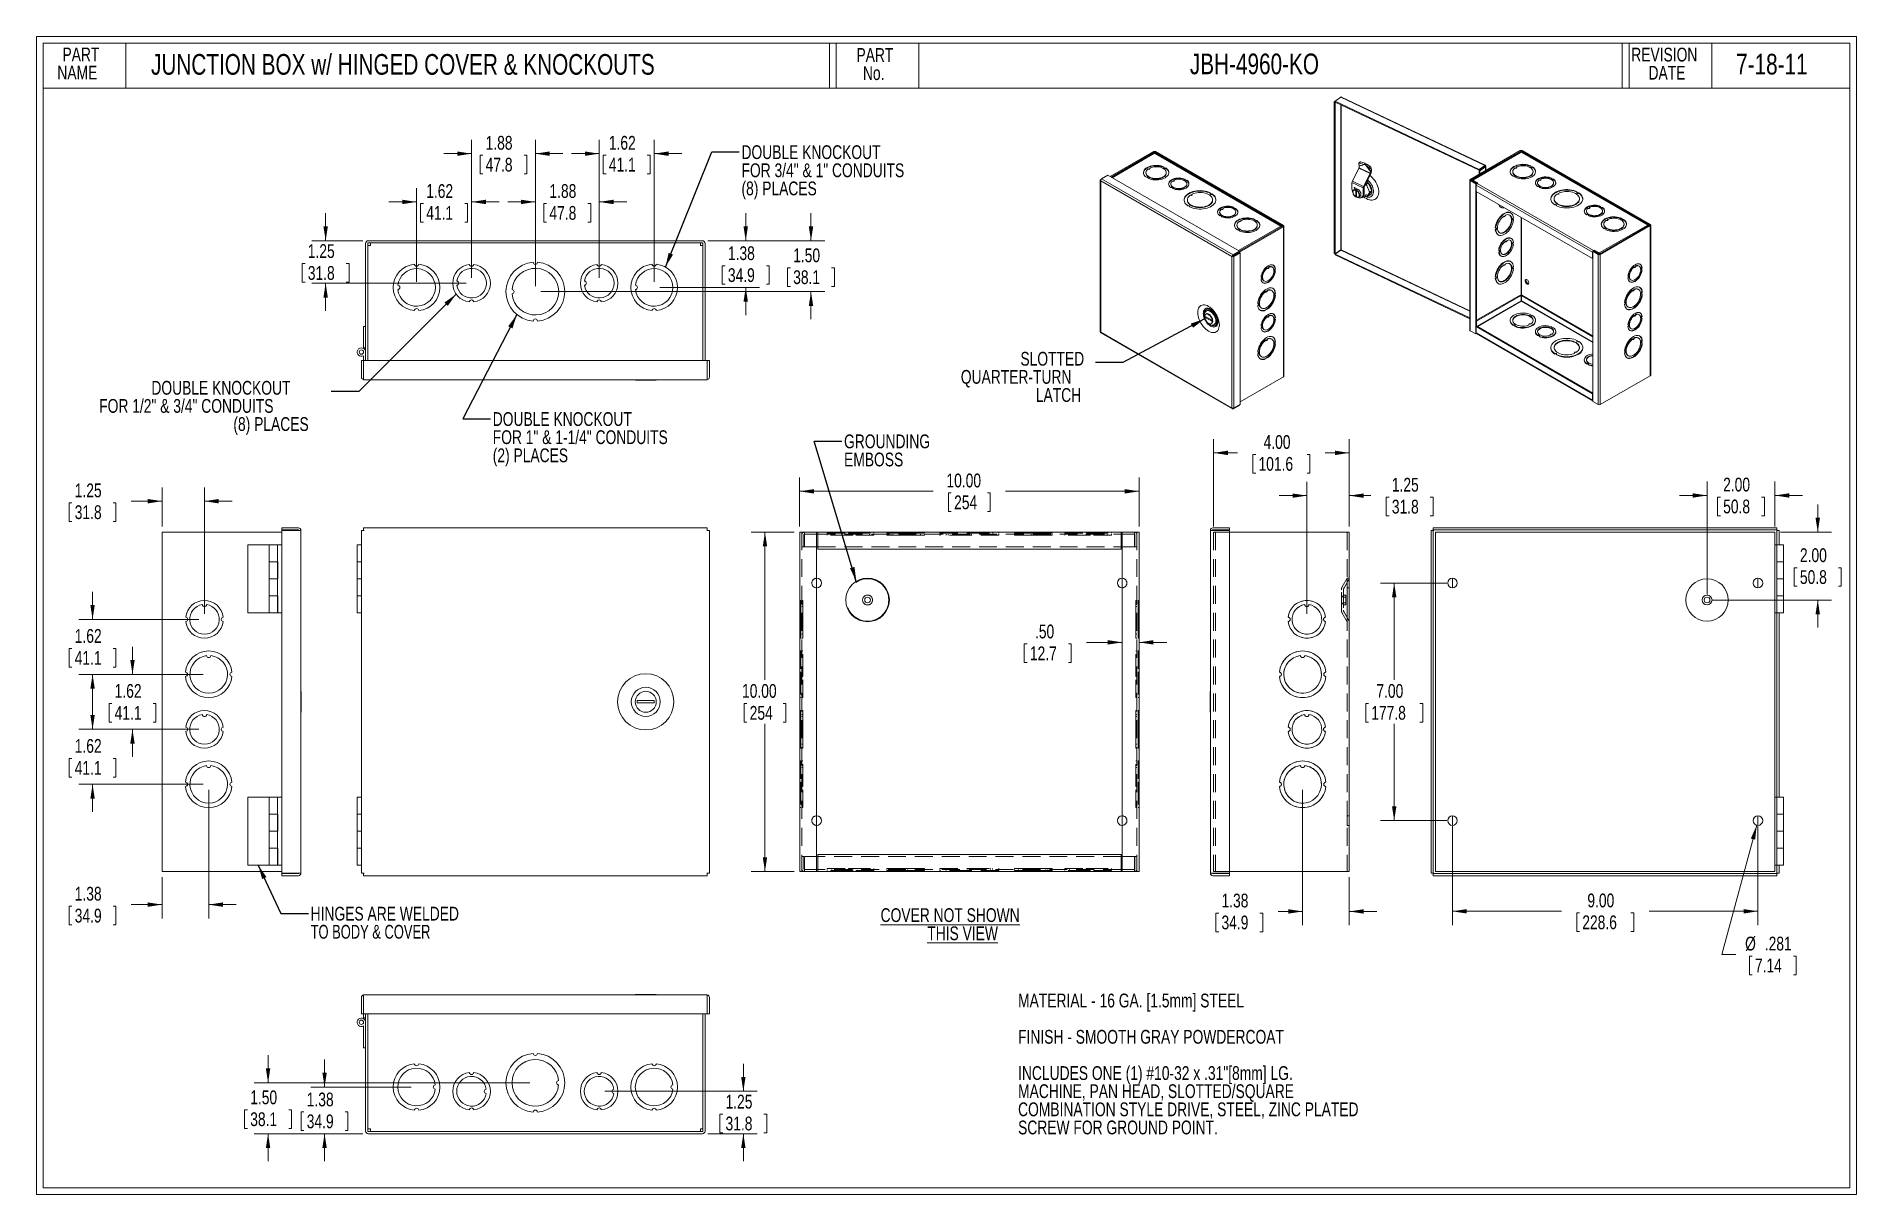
# Model space of a CAD drawing. Header units: inches. Extents: x 0.8 to 54.4, y 0.9 to 35.
import ezdxf

# ---------------------------------------------------------------- set-up
doc = ezdxf.new("R2010")
doc.units = ezdxf.units.IN
doc.header["$LTSCALE"] = 3.25
doc.header["$MEASUREMENT"] = 0
doc.linetypes.add('HIDDEN', pattern=[0.075, 0.05, -0.025])
doc.styles.add('SLDTEXTSTYLE0', font='TXT', dxfattribs={"width": 0.75})
doc.styles.add('SLDTEXTSTYLE1', font='TXT', dxfattribs={"width": 0.7})
doc.dimstyles.new('SLDDIMSTYLE0', dxfattribs={"dimtxt": 0.40625, "dimasz": 0.4225, "dimexe": 0, "dimexo": 0.0625, "dimgap": 0.101562, "dimtad": 0, "dimtih": 1, "dimtoh": 1, "dimrnd": 1e-09, "dimzin": 12, "dimdsep": 46, "dimtxsty": 'SLDTEXTSTYLE0', "dimsah": 1, "dimcen": 0.09, "dimadec": 0, "dimazin": 0, "dimtfac": 1, "dimtofl": 0, "dimtmove": 0, "dimatfit": 3, "dimfxl": 1, "dimtolj": 1, "dimtzin": 12, "dimarcsym": 0})
doc.dimstyles.new('SLDDIMSTYLE1', dxfattribs={"dimtxt": 0.40625, "dimasz": 0.4225, "dimexe": 0, "dimexo": 0.0625, "dimgap": 0.101562, "dimtad": 0, "dimtih": 1, "dimtoh": 1, "dimrnd": 1e-09, "dimzin": 4, "dimdsep": 46, "dimtxsty": 'SLDTEXTSTYLE0', "dimsah": 1, "dimcen": 0.09, "dimadec": 0, "dimazin": 0, "dimtfac": 1, "dimtofl": 0, "dimtmove": 0, "dimatfit": 3, "dimfxl": 1, "dimtolj": 1, "dimtzin": 12, "dimarcsym": 0})
doc.dimstyles.new('SLDDIMSTYLE2', dxfattribs={"dimtxt": 0, "dimasz": 0.4225, "dimexe": 0, "dimexo": 0.0625, "dimgap": 0, "dimtad": 0, "dimtih": 1, "dimtoh": 1, "dimdec": 0, "dimrnd": 1e-09, "dimzin": 0, "dimdsep": 46, "dimtxsty": 'Standard', "dimsah": 1, "dimcen": 0.09, "dimadec": 0, "dimazin": 0, "dimtfac": 0.4225, "dimtdec": 0, "dimtofl": 0, "dimtmove": 0, "dimatfit": 3, "dimfxl": 1, "dimtolj": 1, "dimtzin": 0, "dimarcsym": 0})
doc.dimstyles.new('SLDDIMSTYLE3', dxfattribs={"dimtxt": 0.40625, "dimasz": 0.4225, "dimexe": 0, "dimexo": 0.0625, "dimgap": 0.101562, "dimtad": 0, "dimtih": 1, "dimtoh": 1, "dimrnd": 1e-09, "dimzin": 4, "dimdsep": 46, "dimtxsty": 'SLDTEXTSTYLE0', "dimsah": 1, "dimcen": 0.09, "dimadec": 0, "dimazin": 0, "dimtfac": 1, "dimtofl": 0, "dimtmove": 0, "dimatfit": 3, "dimfxl": 1, "dimtolj": 1, "dimtzin": 12, "dimarcsym": 0})
doc.dimstyles.new('SLDDIMSTYLE4', dxfattribs={"dimtxt": 0.40625, "dimasz": 0.4225, "dimexe": 0, "dimexo": 0.0625, "dimgap": 0.101562, "dimtad": 0, "dimtih": 1, "dimtoh": 1, "dimdec": 3, "dimrnd": 1e-09, "dimzin": 12, "dimdsep": 46, "dimtxsty": 'SLDTEXTSTYLE0', "dimsah": 1, "dimcen": 0.09, "dimadec": 0, "dimazin": 0, "dimtfac": 1, "dimtdec": 3, "dimtmove": 0, "dimatfit": 3, "dimfxl": 1, "dimtolj": 1, "dimtzin": 12, "dimarcsym": 0})

msp = doc.modelspace()

# ---------------------------------------------------------------- texts
at = {"color": 7, "linetype": 'Continuous', "lineweight": 0, "ltscale": 3.25, "attachment_point": 1, "style": 'SLDTEXTSTYLE0'}
for s, insert, char_height in [('JUNCTION BOX w/ HINGED COVER & KNOCKOUTS', (4.1933, 34.4732), 0.609375), ('JBH-4960-KO', (34.799, 34.4873), 0.609375), ('7-18-11', (50.8917, 34.4803), 0.60938)]:
    msp.add_mtext(s, dxfattribs=dict(at, insert=insert, char_height=char_height))

# ---------------------------------------------------------------- blocks, each defined once
blk = doc.blocks.new('SW_NOTE_0')
at = {"color": 0, "linetype": 'Continuous', "lineweight": 0, "ltscale": 3.25, "char_height": 0.40625, "attachment_point": 1, "style": 'SLDTEXTSTYLE0'}
for s, insert in [('MATERIAL - 16 GA. [1.5mm] STEEL', (0, 0.524)), ('FINISH - SMOOTH GRAY POWDERCOAT', (0, -0.545)), ('INCLUDES ONE (1) #10-32 x .31"[8mm] LG.', (0, -1.613)), ('MACHINE, PAN HEAD, SLOTTED/SQUARE', (0, -2.147)), ('COMBINATION STYLE DRIVE, STEEL, ZINC PLATED', (0, -2.682)), ('SCREW FOR GROUND POINT.', (0, -3.216))]:
    blk.add_mtext(s, dxfattribs=dict(at, insert=insert))
blk = doc.blocks.new('SW_NOTE_1')
at = {"color": 0, "linetype": 'Continuous', "lineweight": 0, "ltscale": 3.25, "char_height": 0.4062, "attachment_point": 1, "style": 'SLDTEXTSTYLE0'}
for s, insert in [('PART', (0, 0.524)), ('NAME', (-0.151, -0.011))]:
    blk.add_mtext(s, dxfattribs=dict(at, insert=insert))
blk = doc.blocks.new('SW_NOTE_2')
at = {"color": 0, "linetype": 'Continuous', "lineweight": 0, "ltscale": 3.25, "char_height": 0.4062, "attachment_point": 1, "style": 'SLDTEXTSTYLE0'}
for s, insert in [('PART', (0, 0.524)), ('No.', (0.19, -0.011))]:
    blk.add_mtext(s, dxfattribs=dict(at, insert=insert))
blk = doc.blocks.new('SW_NOTE_3')
at = {"color": 0, "linetype": 'Continuous', "lineweight": 0, "ltscale": 3.25, "char_height": 0.4062, "attachment_point": 1, "style": 'SLDTEXTSTYLE0'}
for s, insert in [('REVISION', (0, 0.524)), ('DATE', (0.508, -0.011))]:
    blk.add_mtext(s, dxfattribs=dict(at, insert=insert))
blk = doc.blocks.new('*D5')
at = {"color": 7, "linetype": 'Continuous', "lineweight": 0, "ltscale": 3.25}
for p, q in [((21.714, 28.972), (21.714, 29.784)), ((20.602, 28.972), (22.12, 28.972)), ((21.024, 28.236), (21.024, 27.688)), ((21.024, 28.236), (21.106, 28.236)), ((22.404, 28.236), (22.322, 28.236)), ((22.404, 28.236), (22.404, 27.688)), ((19.179, 27.597), (22.12, 27.597)), ((21.024, 27.688), (21.106, 27.688)), ((21.714, 27.597), (21.714, 26.784)), ((22.404, 27.688), (22.322, 27.688))]:
    blk.add_line(p, q, dxfattribs=at)
for points in [[(21.714, 28.972), (21.779, 29.394), (21.649, 29.394)], [(21.714, 27.597), (21.649, 27.174), (21.779, 27.174)]]:
    blk.add_solid(points, dxfattribs=at)
at = {"color": 7, "linetype": 'Continuous', "lineweight": 0, "ltscale": 3.25, "char_height": 0.4062, "attachment_point": 1, "style": 'SLDTEXTSTYLE0'}
for s, insert in [('1.38', (21.189, 28.808)), ('34.9', (21.189, 28.163))]:
    blk.add_mtext(s, dxfattribs=dict(at, insert=insert))
blk = doc.blocks.new('*D6')
at = {"color": 7, "linetype": 'Continuous', "lineweight": 0, "ltscale": 3.25}
for p, q in [((9.338, 28.972), (9.338, 29.784)), ((10.431, 28.972), (8.931, 28.972)), ((8.648, 28.299), (8.648, 27.751)), ((8.648, 28.299), (8.73, 28.299)), ((10.028, 28.299), (9.945, 28.299)), ((10.028, 28.299), (10.028, 27.751)), ((8.648, 27.751), (8.73, 27.751)), ((13.474, 27.722), (8.931, 27.722)), ((9.338, 27.722), (9.338, 26.909)), ((10.028, 27.751), (9.945, 27.751))]:
    blk.add_line(p, q, dxfattribs=at)
for points in [[(9.338, 28.972), (9.403, 29.394), (9.273, 29.394)], [(9.338, 27.722), (9.273, 27.299), (9.403, 27.299)]]:
    blk.add_solid(points, dxfattribs=at)
at = {"color": 7, "linetype": 'Continuous', "lineweight": 0, "ltscale": 3.25, "char_height": 0.4062, "attachment_point": 1, "style": 'SLDTEXTSTYLE0'}
for s, insert in [('1.25', (8.812, 28.871)), ('31.8', (8.812, 28.226))]:
    blk.add_mtext(s, dxfattribs=dict(at, insert=insert))
blk = doc.blocks.new('*D7')
at = {"color": 7, "linetype": 'Continuous', "lineweight": 0, "ltscale": 3.25}
for p, q in [((17.396, 27.884), (17.396, 31.944)), ((19.016, 27.759), (19.016, 31.944)), ((17.396, 31.538), (16.584, 31.538)), ((17.516, 31.489), (17.516, 30.941)), ((17.516, 31.489), (17.599, 31.489)), ((18.896, 31.489), (18.814, 31.489)), ((18.896, 31.489), (18.896, 30.941)), ((19.016, 31.538), (19.829, 31.538)), ((17.516, 30.941), (17.599, 30.941)), ((18.896, 30.941), (18.814, 30.941))]:
    blk.add_line(p, q, dxfattribs=at)
for points in [[(17.396, 31.538), (16.974, 31.603), (16.974, 31.473)], [(19.016, 31.538), (19.439, 31.473), (19.439, 31.603)]]:
    blk.add_solid(points, dxfattribs=at)
at = {"color": 7, "linetype": 'Continuous', "lineweight": 0, "ltscale": 3.25, "char_height": 0.4062, "attachment_point": 1, "style": 'SLDTEXTSTYLE0'}
for s, insert in [('1.62', (17.681, 32.061)), ('41.1', (17.681, 31.417))]:
    blk.add_mtext(s, dxfattribs=dict(at, insert=insert))
blk = doc.blocks.new('*D8')
at = {"color": 7, "linetype": 'Continuous', "lineweight": 0, "ltscale": 3.25}
for p, q in [((12.016, 30.116), (11.204, 30.116)), ((12.016, 27.759), (12.016, 30.523)), ((12.136, 30.068), (12.136, 29.52)), ((12.136, 30.068), (12.219, 30.068)), ((13.516, 30.068), (13.434, 30.068)), ((13.516, 30.068), (13.516, 29.52)), ((13.636, 27.884), (13.636, 30.523)), ((13.636, 30.116), (14.449, 30.116)), ((12.136, 29.52), (12.219, 29.52)), ((13.516, 29.52), (13.434, 29.52))]:
    blk.add_line(p, q, dxfattribs=at)
for points in [[(12.016, 30.116), (11.594, 30.181), (11.594, 30.051)], [(13.636, 30.116), (14.059, 30.051), (14.059, 30.181)]]:
    blk.add_solid(points, dxfattribs=at)
at = {"color": 7, "linetype": 'Continuous', "lineweight": 0, "ltscale": 3.25, "char_height": 0.4062, "attachment_point": 1, "style": 'SLDTEXTSTYLE0'}
for s, insert in [('1.62', (12.301, 30.64)), ('41.1', (12.301, 29.995))]:
    blk.add_mtext(s, dxfattribs=dict(at, insert=insert))
blk = doc.blocks.new('*D9')
at = {"color": 7, "linetype": 'Continuous', "lineweight": 0, "ltscale": 3.25}
for p, q in [((23.637, 28.972), (23.637, 29.784)), ((20.602, 28.972), (24.044, 28.972)), ((22.947, 28.174), (22.947, 27.626)), ((22.947, 28.174), (23.03, 28.174)), ((24.327, 28.174), (24.245, 28.174)), ((24.327, 28.174), (24.327, 27.626)), ((15.679, 27.472), (24.044, 27.472)), ((22.947, 27.626), (23.03, 27.626)), ((23.637, 27.472), (23.637, 26.659)), ((24.327, 27.626), (24.245, 27.626))]:
    blk.add_line(p, q, dxfattribs=at)
for points in [[(23.637, 28.972), (23.702, 29.394), (23.572, 29.394)], [(23.637, 27.472), (23.572, 27.049), (23.702, 27.049)]]:
    blk.add_solid(points, dxfattribs=at)
at = {"color": 7, "linetype": 'Continuous', "lineweight": 0, "ltscale": 3.25, "char_height": 0.4062, "attachment_point": 1, "style": 'SLDTEXTSTYLE0'}
for s, insert in [('1.50', (23.112, 28.746)), ('38.1', (23.112, 28.101))]:
    blk.add_mtext(s, dxfattribs=dict(at, insert=insert))
blk = doc.blocks.new('*D10')
at = {"color": 7, "linetype": 'Continuous', "lineweight": 0, "ltscale": 3.25}
for p, q in [((13.636, 27.884), (13.636, 31.944)), ((15.516, 27.634), (15.516, 31.944)), ((13.636, 31.538), (12.824, 31.538)), ((13.886, 31.489), (13.886, 30.941)), ((13.886, 31.489), (13.969, 31.489)), ((15.266, 31.489), (15.184, 31.489)), ((15.266, 31.489), (15.266, 30.941)), ((15.516, 31.538), (16.329, 31.538)), ((13.886, 30.941), (13.969, 30.941)), ((15.266, 30.941), (15.184, 30.941))]:
    blk.add_line(p, q, dxfattribs=at)
for points in [[(13.636, 31.538), (13.214, 31.603), (13.214, 31.473)], [(15.516, 31.538), (15.939, 31.473), (15.939, 31.603)]]:
    blk.add_solid(points, dxfattribs=at)
at = {"color": 7, "linetype": 'Continuous', "lineweight": 0, "ltscale": 3.25, "char_height": 0.4062, "attachment_point": 1, "style": 'SLDTEXTSTYLE0'}
for s, insert in [('1.88', (14.051, 32.061)), ('47.8', (14.051, 31.417))]:
    blk.add_mtext(s, dxfattribs=dict(at, insert=insert))
blk = doc.blocks.new('*D11')
at = {"color": 7, "linetype": 'Continuous', "lineweight": 0, "ltscale": 3.25}
for p, q in [((15.516, 30.116), (14.704, 30.116)), ((15.516, 27.634), (15.516, 30.523)), ((15.766, 30.068), (15.766, 29.52)), ((15.766, 30.068), (15.849, 30.068)), ((17.146, 30.068), (17.064, 30.068)), ((17.146, 30.068), (17.146, 29.52)), ((17.396, 27.884), (17.396, 30.523)), ((17.396, 30.116), (18.209, 30.116)), ((15.766, 29.52), (15.849, 29.52)), ((17.146, 29.52), (17.064, 29.52))]:
    blk.add_line(p, q, dxfattribs=at)
for points in [[(15.516, 30.116), (15.094, 30.181), (15.094, 30.051)], [(17.396, 30.116), (17.819, 30.051), (17.819, 30.181)]]:
    blk.add_solid(points, dxfattribs=at)
at = {"color": 7, "linetype": 'Continuous', "lineweight": 0, "ltscale": 3.25, "char_height": 0.4062, "attachment_point": 1, "style": 'SLDTEXTSTYLE0'}
for s, insert in [('1.88', (15.931, 30.64)), ('47.8', (15.931, 29.995))]:
    blk.add_mtext(s, dxfattribs=dict(at, insert=insert))
blk = doc.blocks.new('SW_NOTE_4')
at = {"color": 0, "linetype": 'Continuous', "lineweight": 0, "ltscale": 3.25, "attachment_point": 1, "style": 'SLDTEXTSTYLE0'}
for s, insert, char_height in [('DOUBLE KNOCKOUT', (0.064, 0.197), 0.40625), ('FOR 3/4" & 1" CONDUITS', (0.064, -0.337), 0.40625), ('(8) PLACES', (0.064, -0.871), 0.4062)]:
    blk.add_mtext(s, dxfattribs=dict(at, insert=insert, char_height=char_height))
blk = doc.blocks.new('SW_NOTE_5')
at = {"color": 0, "linetype": 'Continuous', "lineweight": 0, "ltscale": 3.25, "attachment_point": 1, "style": 'SLDTEXTSTYLE0'}
for s, insert, char_height in [('DOUBLE KNOCKOUT', (-5.301, 0.316), 0.40625), ('FOR 1/2" & 3/4" CONDUITS', (-6.838, -0.218), 0.40625), ('(8) PLACES', (-2.885, -0.752), 0.4062)]:
    blk.add_mtext(s, dxfattribs=dict(at, insert=insert, char_height=char_height))
blk = doc.blocks.new('SW_NOTE_6')
at = {"color": 0, "linetype": 'Continuous', "lineweight": 0, "ltscale": 3.25, "attachment_point": 1, "style": 'SLDTEXTSTYLE0'}
for s, insert, char_height in [('DOUBLE KNOCKOUT', (0.064, 0.197), 0.40625), ('FOR 1" & 1-1/4" CONDUITS', (0.064, -0.337), 0.40625), ('(2) PLACES', (0.064, -0.871), 0.4062)]:
    blk.add_mtext(s, dxfattribs=dict(at, insert=insert, char_height=char_height))
blk = doc.blocks.new('*D15')
at = {"color": 7, "linetype": 'Continuous', "lineweight": 0, "ltscale": 3.25}
for p, q in [((38.246, 21.462), (37.433, 21.462)), ((38.246, 17.98), (38.246, 21.869)), ((39.496, 20.55), (39.496, 21.869)), ((39.496, 21.462), (40.133, 21.462)), ((40.584, 21.414), (40.584, 20.866)), ((40.584, 21.414), (40.666, 21.414)), ((41.964, 21.414), (41.881, 21.414)), ((41.964, 21.414), (41.964, 20.866)), ((40.584, 20.866), (40.666, 20.866)), ((41.964, 20.866), (41.881, 20.866))]:
    blk.add_line(p, q, dxfattribs=at)
for points in [[(38.246, 21.462), (37.823, 21.527), (37.823, 21.397)], [(39.496, 21.462), (39.918, 21.397), (39.918, 21.527)]]:
    blk.add_solid(points, dxfattribs=at)
at = {"color": 7, "linetype": 'Continuous', "lineweight": 0, "ltscale": 3.25, "char_height": 0.4062, "attachment_point": 1, "style": 'SLDTEXTSTYLE0'}
for s, insert in [('1.25', (40.749, 21.986)), ('31.8', (40.749, 21.341))]:
    blk.add_mtext(s, dxfattribs=dict(at, insert=insert))
blk = doc.blocks.new('*D16')
at = {"color": 7, "linetype": 'Continuous', "lineweight": 0, "ltscale": 3.25}
for p, q in [((38.121, 12.795), (38.121, 8.805)), ((39.496, 10.225), (39.496, 8.805)), ((35.566, 9.163), (35.566, 8.615)), ((35.566, 9.163), (35.649, 9.163)), ((36.946, 9.163), (36.864, 9.163)), ((36.946, 9.163), (36.946, 8.615)), ((38.121, 9.211), (37.397, 9.211)), ((39.496, 9.211), (40.308, 9.211)), ((35.566, 8.615), (35.649, 8.615)), ((36.946, 8.615), (36.864, 8.615))]:
    blk.add_line(p, q, dxfattribs=at)
for points in [[(38.121, 9.211), (37.698, 9.276), (37.698, 9.146)], [(39.496, 9.211), (39.918, 9.146), (39.918, 9.276)]]:
    blk.add_solid(points, dxfattribs=at)
at = {"color": 7, "linetype": 'Continuous', "lineweight": 0, "ltscale": 3.25, "char_height": 0.4062, "attachment_point": 1, "style": 'SLDTEXTSTYLE0'}
for s, insert in [('1.38', (35.731, 9.735)), ('34.9', (35.731, 9.09))]:
    blk.add_mtext(s, dxfattribs=dict(at, insert=insert))
blk = doc.blocks.new('*D17')
at = {"color": 7, "linetype": 'Continuous', "lineweight": 0, "ltscale": 3.25}
for p, q in [((35.496, 20.55), (35.496, 23.128)), ((39.496, 20.55), (39.496, 23.128)), ((35.496, 22.722), (36.205, 22.722)), ((36.656, 22.673), (36.656, 22.125)), ((36.656, 22.673), (36.738, 22.673)), ((38.336, 22.673), (38.254, 22.673)), ((38.336, 22.673), (38.336, 22.125)), ((39.496, 22.722), (38.786, 22.722)), ((36.656, 22.125), (36.738, 22.125)), ((38.336, 22.125), (38.254, 22.125))]:
    blk.add_line(p, q, dxfattribs=at)
for points in [[(35.496, 22.722), (35.918, 22.657), (35.918, 22.787)], [(39.496, 22.722), (39.073, 22.787), (39.073, 22.657)]]:
    blk.add_solid(points, dxfattribs=at)
at = {"color": 7, "linetype": 'Continuous', "lineweight": 0, "ltscale": 3.25, "char_height": 0.4062, "attachment_point": 1, "style": 'SLDTEXTSTYLE0'}
for s, insert in [('4.00', (36.971, 23.245)), ('101.6', (36.821, 22.601))]:
    blk.add_mtext(s, dxfattribs=dict(at, insert=insert))
blk = doc.blocks.new('*D18')
at = {"color": 7, "linetype": 'Continuous', "lineweight": 0, "ltscale": 3.25}
for p, q in [((4.518, 20.55), (4.518, 21.704)), ((5.768, 17.98), (5.768, 21.704)), ((1.781, 21.249), (1.781, 20.701)), ((1.781, 21.249), (1.864, 21.249)), ((3.161, 21.249), (3.079, 21.249)), ((3.161, 21.249), (3.161, 20.701)), ((4.518, 21.298), (3.612, 21.298)), ((5.768, 21.298), (6.581, 21.298)), ((1.781, 20.701), (1.864, 20.701)), ((3.161, 20.701), (3.079, 20.701))]:
    blk.add_line(p, q, dxfattribs=at)
for points in [[(4.518, 21.298), (4.096, 21.363), (4.096, 21.233)], [(5.768, 21.298), (6.191, 21.233), (6.191, 21.363)]]:
    blk.add_solid(points, dxfattribs=at)
at = {"color": 7, "linetype": 'Continuous', "lineweight": 0, "ltscale": 3.25, "char_height": 0.4062, "attachment_point": 1, "style": 'SLDTEXTSTYLE0'}
for s, insert in [('1.25', (1.946, 21.821)), ('31.8', (1.946, 21.177))]:
    blk.add_mtext(s, dxfattribs=dict(at, insert=insert))
blk = doc.blocks.new('*D19')
at = {"color": 7, "linetype": 'Continuous', "lineweight": 0, "ltscale": 3.25}
for p, q in [((2.471, 14.577), (2.471, 15.39)), ((5.606, 14.577), (2.065, 14.577)), ((1.781, 13.719), (1.781, 13.171)), ((1.781, 13.719), (1.864, 13.719)), ((3.161, 13.719), (3.079, 13.719)), ((3.161, 13.719), (3.161, 13.171)), ((1.781, 13.171), (1.864, 13.171)), ((5.731, 12.957), (2.065, 12.957)), ((2.471, 12.957), (2.471, 12.145)), ((3.161, 13.171), (3.079, 13.171))]:
    blk.add_line(p, q, dxfattribs=at)
for points in [[(2.471, 14.577), (2.536, 15), (2.406, 15)], [(2.471, 12.957), (2.406, 12.535), (2.536, 12.535)]]:
    blk.add_solid(points, dxfattribs=at)
at = {"color": 7, "linetype": 'Continuous', "lineweight": 0, "ltscale": 3.25, "char_height": 0.4062, "attachment_point": 1, "style": 'SLDTEXTSTYLE0'}
for s, insert in [('1.62', (1.946, 14.291)), ('41.1', (1.946, 13.646))]:
    blk.add_mtext(s, dxfattribs=dict(at, insert=insert))
blk = doc.blocks.new('*D20')
at = {"color": 7, "linetype": 'Continuous', "lineweight": 0, "ltscale": 3.25}
for p, q in [((5.893, 12.795), (5.893, 9.006)), ((4.518, 10.225), (4.518, 9.006)), ((1.781, 9.364), (1.781, 8.816)), ((1.781, 9.364), (1.864, 9.364)), ((3.161, 9.364), (3.079, 9.364)), ((3.161, 9.364), (3.161, 8.816)), ((4.518, 9.412), (3.612, 9.412)), ((5.893, 9.412), (6.706, 9.412)), ((1.781, 8.816), (1.864, 8.816)), ((3.161, 8.816), (3.079, 8.816))]:
    blk.add_line(p, q, dxfattribs=at)
for points in [[(4.518, 9.412), (4.096, 9.477), (4.096, 9.347)], [(5.893, 9.412), (6.316, 9.347), (6.316, 9.477)]]:
    blk.add_solid(points, dxfattribs=at)
at = {"color": 7, "linetype": 'Continuous', "lineweight": 0, "ltscale": 3.25, "char_height": 0.4062, "attachment_point": 1, "style": 'SLDTEXTSTYLE0'}
for s, insert in [('1.38', (1.946, 9.936)), ('34.9', (1.946, 9.291))]:
    blk.add_mtext(s, dxfattribs=dict(at, insert=insert))
blk = doc.blocks.new('*D21')
at = {"color": 7, "linetype": 'Continuous', "lineweight": 0, "ltscale": 3.25}
for p, q in [((2.471, 17.817), (2.471, 18.63)), ((5.606, 17.817), (2.065, 17.817)), ((1.781, 16.959), (1.781, 16.411)), ((1.781, 16.959), (1.864, 16.959)), ((3.161, 16.959), (3.079, 16.959)), ((3.161, 16.959), (3.161, 16.411)), ((1.781, 16.411), (1.864, 16.411)), ((5.731, 16.197), (2.065, 16.197)), ((2.471, 16.197), (2.471, 15.385)), ((3.161, 16.411), (3.079, 16.411))]:
    blk.add_line(p, q, dxfattribs=at)
for points in [[(2.471, 17.817), (2.536, 18.24), (2.406, 18.24)], [(2.471, 16.197), (2.406, 15.775), (2.536, 15.775)]]:
    blk.add_solid(points, dxfattribs=at)
at = {"color": 7, "linetype": 'Continuous', "lineweight": 0, "ltscale": 3.25, "char_height": 0.4062, "attachment_point": 1, "style": 'SLDTEXTSTYLE0'}
for s, insert in [('1.62', (1.946, 17.531)), ('41.1', (1.946, 16.886))]:
    blk.add_mtext(s, dxfattribs=dict(at, insert=insert))
blk = doc.blocks.new('*D22')
at = {"color": 7, "linetype": 'Continuous', "lineweight": 0, "ltscale": 3.25}
for p, q in [((3.647, 16.197), (3.647, 17.01)), ((5.731, 16.197), (3.241, 16.197)), ((2.957, 15.339), (2.957, 14.791)), ((2.957, 15.339), (3.04, 15.339)), ((4.337, 15.339), (4.255, 15.339)), ((4.337, 15.339), (4.337, 14.791)), ((2.957, 14.791), (3.04, 14.791)), ((5.606, 14.577), (3.241, 14.577)), ((3.647, 14.577), (3.647, 13.765)), ((4.337, 14.791), (4.255, 14.791))]:
    blk.add_line(p, q, dxfattribs=at)
for points in [[(3.647, 16.197), (3.712, 16.62), (3.582, 16.62)], [(3.647, 14.577), (3.582, 14.155), (3.712, 14.155)]]:
    blk.add_solid(points, dxfattribs=at)
at = {"color": 7, "linetype": 'Continuous', "lineweight": 0, "ltscale": 3.25, "char_height": 0.4062, "attachment_point": 1, "style": 'SLDTEXTSTYLE0'}
for s, insert in [('1.62', (3.122, 15.911)), ('41.1', (3.122, 15.266))]:
    blk.add_mtext(s, dxfattribs=dict(at, insert=insert))
blk = doc.blocks.new('SW_NOTE_7')
at = {"color": 0, "linetype": 'Continuous', "lineweight": 0, "ltscale": 3.25, "char_height": 0.40625, "attachment_point": 1}
for s, insert, style in [('HINGES ARE WELDED', (0.064, 0.197), 'SLDTEXTSTYLE0'), ('TO BODY & COVER', (0.064, -0.337), 'SLDTEXTSTYLE1')]:
    blk.add_mtext(s, dxfattribs=dict(at, insert=insert, style=style))
blk = doc.blocks.new('*D24')
at = {"color": 7, "linetype": 'Continuous', "lineweight": 0, "ltscale": 3.25}
for p, q in [((21.644, 3.913), (21.644, 4.725)), ((17.559, 3.913), (22.05, 3.913)), ((20.954, 3.239), (20.954, 2.691)), ((20.954, 3.239), (21.037, 3.239)), ((22.334, 3.239), (22.252, 3.239)), ((22.334, 3.239), (22.334, 2.691)), ((20.954, 2.691), (21.037, 2.691)), ((22.334, 2.691), (22.252, 2.691)), ((20.602, 2.663), (22.05, 2.663)), ((21.644, 2.663), (21.644, 1.85))]:
    blk.add_line(p, q, dxfattribs=at)
for points in [[(21.644, 3.913), (21.709, 4.335), (21.579, 4.335)], [(21.644, 2.663), (21.579, 2.24), (21.709, 2.24)]]:
    blk.add_solid(points, dxfattribs=at)
at = {"color": 7, "linetype": 'Continuous', "lineweight": 0, "ltscale": 3.25, "char_height": 0.4062, "attachment_point": 1, "style": 'SLDTEXTSTYLE0'}
for s, insert in [('1.25', (21.119, 3.811)), ('31.8', (21.119, 3.167))]:
    blk.add_mtext(s, dxfattribs=dict(at, insert=insert))
blk = doc.blocks.new('*D25')
at = {"color": 7, "linetype": 'Continuous', "lineweight": 0, "ltscale": 3.25}
for p, q in [((9.306, 4.038), (9.306, 4.85)), ((11.854, 4.038), (8.899, 4.038)), ((8.616, 3.302), (8.616, 2.754)), ((8.616, 3.302), (8.698, 3.302)), ((9.996, 3.302), (9.913, 3.302)), ((9.996, 3.302), (9.996, 2.754)), ((8.616, 2.754), (8.698, 2.754)), ((9.996, 2.754), (9.913, 2.754)), ((10.431, 2.663), (8.899, 2.663)), ((9.306, 2.663), (9.306, 1.85))]:
    blk.add_line(p, q, dxfattribs=at)
for points in [[(9.306, 4.038), (9.371, 4.46), (9.241, 4.46)], [(9.306, 2.663), (9.241, 2.24), (9.371, 2.24)]]:
    blk.add_solid(points, dxfattribs=at)
at = {"color": 7, "linetype": 'Continuous', "lineweight": 0, "ltscale": 3.25, "char_height": 0.4062, "attachment_point": 1, "style": 'SLDTEXTSTYLE0'}
for s, insert in [('1.38', (8.781, 3.874)), ('34.9', (8.781, 3.229))]:
    blk.add_mtext(s, dxfattribs=dict(at, insert=insert))
blk = doc.blocks.new('*D26')
at = {"color": 7, "linetype": 'Continuous', "lineweight": 0, "ltscale": 3.25}
for p, q in [((7.642, 4.163), (7.642, 4.975)), ((15.354, 4.163), (7.235, 4.163)), ((6.952, 3.364), (6.952, 2.816)), ((6.952, 3.364), (7.034, 3.364)), ((8.332, 3.364), (8.249, 3.364)), ((8.332, 3.364), (8.332, 2.816)), ((6.952, 2.816), (7.034, 2.816)), ((8.332, 2.816), (8.249, 2.816)), ((10.431, 2.663), (7.235, 2.663)), ((7.642, 2.663), (7.642, 1.85))]:
    blk.add_line(p, q, dxfattribs=at)
for points in [[(7.642, 4.163), (7.707, 4.585), (7.577, 4.585)], [(7.642, 2.663), (7.577, 2.24), (7.707, 2.24)]]:
    blk.add_solid(points, dxfattribs=at)
at = {"color": 7, "linetype": 'Continuous', "lineweight": 0, "ltscale": 3.25, "char_height": 0.4062, "attachment_point": 1, "style": 'SLDTEXTSTYLE0'}
for s, insert in [('1.50', (7.116, 3.936)), ('38.1', (7.116, 3.292))]:
    blk.add_mtext(s, dxfattribs=dict(at, insert=insert))
blk = doc.blocks.new('*D27')
at = {"color": 7, "linetype": 'Continuous', "lineweight": 0, "ltscale": 3.25}
for p, q in [((42.373, 18.887), (40.413, 18.887)), ((40.819, 18.887), (40.819, 16.032)), ((39.979, 15.339), (39.979, 14.791)), ((39.979, 15.339), (40.061, 15.339)), ((41.659, 15.339), (41.576, 15.339)), ((41.659, 15.339), (41.659, 14.791)), ((39.979, 14.791), (40.061, 14.791)), ((40.819, 11.887), (40.819, 14.743)), ((41.659, 14.791), (41.576, 14.791)), ((42.373, 11.887), (40.413, 11.887))]:
    blk.add_line(p, q, dxfattribs=at)
for points in [[(40.819, 18.887), (40.754, 18.465), (40.884, 18.465)], [(40.819, 11.887), (40.884, 12.31), (40.754, 12.31)]]:
    blk.add_solid(points, dxfattribs=at)
at = {"color": 7, "linetype": 'Continuous', "lineweight": 0, "ltscale": 3.25, "char_height": 0.4062, "attachment_point": 1, "style": 'SLDTEXTSTYLE0'}
for s, insert in [('7.00', (40.294, 15.911)), ('177.8', (40.143, 15.266))]:
    blk.add_mtext(s, dxfattribs=dict(at, insert=insert))
blk = doc.blocks.new('*D28')
at = {"color": 7, "linetype": 'Continuous', "lineweight": 0, "ltscale": 3.25}
for p, q in [((42.535, 11.725), (42.535, 8.809)), ((51.535, 11.725), (51.535, 8.809)), ((42.535, 9.215), (45.745, 9.215)), ((46.195, 9.166), (46.195, 8.618)), ((46.195, 9.166), (46.278, 9.166)), ((47.875, 9.166), (47.793, 9.166)), ((47.875, 9.166), (47.875, 8.618)), ((51.535, 9.215), (48.326, 9.215)), ((46.195, 8.618), (46.278, 8.618)), ((47.875, 8.618), (47.793, 8.618))]:
    blk.add_line(p, q, dxfattribs=at)
for points in [[(42.535, 9.215), (42.958, 9.15), (42.958, 9.28)], [(51.535, 9.215), (51.113, 9.28), (51.113, 9.15)]]:
    blk.add_solid(points, dxfattribs=at)
at = {"color": 7, "linetype": 'Continuous', "lineweight": 0, "ltscale": 3.25, "char_height": 0.4062, "attachment_point": 1, "style": 'SLDTEXTSTYLE0'}
for s, insert in [('9.00', (46.51, 9.738)), ('228.6', (46.36, 9.094))]:
    blk.add_mtext(s, dxfattribs=dict(at, insert=insert))
blk = doc.blocks.new('*D29')
at = {"color": 7, "linetype": 'Continuous', "lineweight": 0, "ltscale": 3.25}
for p, q in [((51.499, 11.752), (50.476, 7.943)), ((50.476, 7.943), (50.882, 7.943)), ((51.282, 7.894), (51.282, 7.347)), ((51.282, 7.894), (51.365, 7.894)), ((52.662, 7.894), (52.58, 7.894)), ((52.662, 7.894), (52.662, 7.347)), ((51.282, 7.347), (51.365, 7.347)), ((52.662, 7.347), (52.58, 7.347))]:
    blk.add_line(p, q, dxfattribs=at)
blk.add_solid([(51.499, 11.752), (51.326, 11.36), (51.452, 11.327)], dxfattribs=at)
at = {"color": 7, "linetype": 'Continuous', "lineweight": 0, "ltscale": 3.25, "char_height": 0.4062, "attachment_point": 1, "style": 'SLDTEXTSTYLE0'}
for s, insert in [('%%c', (51.157, 8.467)), ('.281', (51.737, 8.467)), ('7.14', (51.447, 7.822))]:
    blk.add_mtext(s, dxfattribs=dict(at, insert=insert))
blk = doc.blocks.new('*D30')
at = {"color": 7, "linetype": 'Continuous', "lineweight": 0, "ltscale": 3.25}
for p, q in [((53.297, 20.387), (53.297, 21.2)), ((52.198, 20.387), (53.703, 20.387)), ((52.607, 19.339), (52.607, 18.791)), ((52.607, 19.339), (52.69, 19.339)), ((53.987, 19.339), (53.905, 19.339)), ((53.987, 19.339), (53.987, 18.791)), ((52.607, 18.791), (52.69, 18.791)), ((53.987, 18.791), (53.905, 18.791)), ((50.198, 18.387), (53.703, 18.387)), ((53.297, 18.387), (53.297, 17.575))]:
    blk.add_line(p, q, dxfattribs=at)
for points in [[(53.297, 20.387), (53.362, 20.81), (53.232, 20.81)], [(53.297, 18.387), (53.232, 17.965), (53.362, 17.965)]]:
    blk.add_solid(points, dxfattribs=at)
at = {"color": 7, "linetype": 'Continuous', "lineweight": 0, "ltscale": 3.25, "char_height": 0.4062, "attachment_point": 1, "style": 'SLDTEXTSTYLE0'}
for s, insert in [('2.00', (52.772, 19.911)), ('50.8', (52.772, 19.266))]:
    blk.add_mtext(s, dxfattribs=dict(at, insert=insert))
blk = doc.blocks.new('*D31')
at = {"color": 7, "linetype": 'Continuous', "lineweight": 0, "ltscale": 3.25}
for p, q in [((50.035, 21.467), (49.223, 21.467)), ((50.035, 18.55), (50.035, 21.874)), ((52.035, 20.55), (52.035, 21.874)), ((52.035, 21.467), (52.848, 21.467)), ((50.345, 21.419), (50.345, 20.871)), ((50.345, 21.419), (50.428, 21.419)), ((51.725, 21.419), (51.643, 21.419)), ((51.725, 21.419), (51.725, 20.871)), ((50.345, 20.871), (50.428, 20.871)), ((51.725, 20.871), (51.643, 20.871))]:
    blk.add_line(p, q, dxfattribs=at)
for points in [[(50.035, 21.467), (49.613, 21.532), (49.613, 21.402)], [(52.035, 21.467), (52.458, 21.402), (52.458, 21.532)]]:
    blk.add_solid(points, dxfattribs=at)
at = {"color": 7, "linetype": 'Continuous', "lineweight": 0, "ltscale": 3.25, "char_height": 0.4062, "attachment_point": 1, "style": 'SLDTEXTSTYLE0'}
for s, insert in [('2.00', (50.51, 21.991)), ('50.8', (50.51, 21.346))]:
    blk.add_mtext(s, dxfattribs=dict(at, insert=insert))
blk = doc.blocks.new('*D32')
at = {"color": 7, "linetype": 'Continuous', "lineweight": 0, "ltscale": 3.25}
for p, q in [((29.921, 17.091), (29.921, 16.543)), ((29.921, 17.091), (30.004, 17.091)), ((31.301, 17.091), (31.219, 17.091)), ((31.301, 17.091), (31.301, 16.543)), ((32.803, 17.139), (31.752, 17.139)), ((33.303, 17.139), (34.116, 17.139)), ((29.921, 16.543), (30.004, 16.543)), ((31.301, 16.543), (31.219, 16.543))]:
    blk.add_line(p, q, dxfattribs=at)
for points in [[(32.803, 17.139), (32.381, 17.204), (32.381, 17.074)], [(33.303, 17.139), (33.726, 17.074), (33.726, 17.204)]]:
    blk.add_solid(points, dxfattribs=at)
at = {"color": 7, "linetype": 'Continuous', "lineweight": 0, "ltscale": 3.25, "char_height": 0.4062, "attachment_point": 1, "style": 'SLDTEXTSTYLE0'}
for s, insert in [('.50', (30.236, 17.663)), ('12.7', (30.086, 17.018))]:
    blk.add_mtext(s, dxfattribs=dict(at, insert=insert))
blk = doc.blocks.new('*D33')
at = {"color": 7, "linetype": 'Continuous', "lineweight": 0, "ltscale": 3.25}
for p, q in [((23.141, 20.387), (21.874, 20.387)), ((22.281, 20.387), (22.281, 16.032)), ((21.666, 15.339), (21.666, 14.791)), ((21.666, 15.339), (21.748, 15.339)), ((22.896, 15.339), (22.813, 15.339)), ((22.896, 15.339), (22.896, 14.791)), ((21.666, 14.791), (21.748, 14.791)), ((22.281, 10.387), (22.281, 14.743)), ((22.896, 14.791), (22.813, 14.791)), ((23.141, 10.387), (21.874, 10.387))]:
    blk.add_line(p, q, dxfattribs=at)
for points in [[(22.281, 20.387), (22.216, 19.965), (22.346, 19.965)], [(22.281, 10.387), (22.346, 10.81), (22.216, 10.81)]]:
    blk.add_solid(points, dxfattribs=at)
at = {"color": 7, "linetype": 'Continuous', "lineweight": 0, "ltscale": 3.25, "char_height": 0.4062, "attachment_point": 1, "style": 'SLDTEXTSTYLE0'}
for s, insert in [('10.00', (21.605, 15.911)), ('254', (21.831, 15.266))]:
    blk.add_mtext(s, dxfattribs=dict(at, insert=insert))
blk = doc.blocks.new('*D34')
at = {"color": 7, "linetype": 'Continuous', "lineweight": 0, "ltscale": 3.25}
for p, q in [((23.303, 20.55), (23.303, 21.995)), ((33.303, 20.55), (33.303, 21.995)), ((23.303, 21.589), (27.238, 21.589)), ((27.688, 21.54), (27.688, 20.992)), ((27.688, 21.54), (27.771, 21.54)), ((28.918, 21.54), (28.836, 21.54)), ((28.918, 21.54), (28.918, 20.992)), ((33.303, 21.589), (29.369, 21.589)), ((27.688, 20.992), (27.771, 20.992)), ((28.918, 20.992), (28.836, 20.992))]:
    blk.add_line(p, q, dxfattribs=at)
for points in [[(23.303, 21.589), (23.726, 21.524), (23.726, 21.654)], [(33.303, 21.589), (32.881, 21.654), (32.881, 21.524)]]:
    blk.add_solid(points, dxfattribs=at)
at = {"color": 7, "linetype": 'Continuous', "lineweight": 0, "ltscale": 3.25, "char_height": 0.4062, "attachment_point": 1, "style": 'SLDTEXTSTYLE0'}
for s, insert in [('10.00', (27.628, 22.112)), ('254', (27.853, 21.468))]:
    blk.add_mtext(s, dxfattribs=dict(at, insert=insert))
blk = doc.blocks.new('SW_NOTE_8')
at = {"color": 0, "linetype": 'Continuous', "lineweight": 0, "ltscale": 3.25, "char_height": 0.4062, "attachment_point": 1, "style": 'SLDTEXTSTYLE0'}
for s, insert in [('GROUNDING', (0.064, 0.197)), ('EMBOSS', (0.064, -0.337))]:
    blk.add_mtext(s, dxfattribs=dict(at, insert=insert))
blk = doc.blocks.new('SW_NOTE_9')
at = {"color": 0, "linetype": 'Continuous', "lineweight": 0, "ltscale": 3.25, "char_height": 0.40625, "attachment_point": 1, "style": 'SLDTEXTSTYLE0'}
for s, insert in [('\\LCOVER NOT SHOWN', (0, 0.524)), ('\\LTHIS VIEW', (1.375, -0.011))]:
    blk.add_mtext(s, dxfattribs=dict(at, insert=insert))
blk = doc.blocks.new('SW_NOTE_10')
at = {"color": 0, "linetype": 'Continuous', "lineweight": 0, "ltscale": 3.25, "attachment_point": 1, "style": 'SLDTEXTSTYLE0'}
for s, insert, char_height in [('SLOTTED', (-2.209, 0.316), 0.4062), ('QUARTER-TURN', (-3.965, -0.218), 0.40625), ('LATCH', (-1.755, -0.752), 0.4062)]:
    blk.add_mtext(s, dxfattribs=dict(at, insert=insert, char_height=char_height))

# ---------------------------------------------------------------- dimensions: what is measured, and where the dimension line sits
at = {"color": 7, "linetype": 'Continuous', "lineweight": 0, "ltscale": 3.25}
for base, p1, p2, dimstyle, picture, middle in [((15.5161, 31.5377), (13.6361, 27.7219), (15.5161, 27.4719), 'SLDDIMSTYLE0', '*D10', (14.5761, 31.5377)), ((17.3961, 31.5377), (19.0161, 27.5969), (17.3961, 27.7219), 'SLDDIMSTYLE0', '*D7', (18.2061, 31.5377)), ((13.6361, 30.1164), (12.0161, 27.5969), (13.6361, 27.7219), 'SLDDIMSTYLE0', '*D8', (12.8261, 30.1164)), ((17.3961, 30.1164), (15.5161, 27.4719), (17.3961, 27.7219), 'SLDDIMSTYLE0', '*D11', (16.4561, 30.1164)), ((39.4959, 22.7217), (35.4959, 20.3872), (39.4959, 20.3872), 'SLDDIMSTYLE3', '*D17', (37.4959, 22.7217)), ((33.3034, 21.5886), (23.3034, 20.3872), (33.3034, 20.3872), 'SLDDIMSTYLE3', '*D34', (28.3034, 21.5886)), ((39.4959, 21.4625), (38.2459, 17.8172), (39.4959, 20.3872), 'SLDDIMSTYLE0', '*D15', (41.2737, 21.4625)), ((50.0353, 21.4674), (52.0353, 20.3872), (50.0353, 18.3872), 'SLDDIMSTYLE1', '*D31', (51.0353, 21.4674)), ((4.5184, 21.2977), (5.7684, 17.8172), (4.5184, 20.3872), 'SLDDIMSTYLE0', '*D18', (2.4711, 21.2977)), ((33.3034, 17.1394), (32.8034, 20.3872), (33.3034, 20.3872), 'SLDDIMSTYLE1', '*D32', (30.6114, 17.1394)), ((4.5183624232, 9.412200827), (5.8933624232, 12.9572381148), (4.5183624232, 10.3872381148), 'SLDDIMSTYLE0', '*D20', (2.4711183287, 9.412200827)), ((39.4959256723, 9.2114435619), (38.1209256723, 12.9572381148), (39.4959256723, 10.3872381148), 'SLDDIMSTYLE0', '*D16', (36.2563819807, 9.2114435619)), ((51.5353, 9.2148), (42.5353, 11.8872), (51.5353, 11.8872), 'SLDDIMSTYLE3', '*D28', (47.0353, 9.2148))]:
    dim = msp.add_linear_dim(base=base, p1=p1, p2=p2, dimstyle=dimstyle, dxfattribs=at)
    dim.commit()
    dim.dimension.update_dxf_attribs({"geometry": picture, "text_midpoint": middle, "dimtype": 160})
for base, p1, p2, dimstyle, picture, middle in [((9.3376, 28.9719), (13.6361, 27.7219), (10.5931, 28.9719), 'SLDDIMSTYLE0', '*D6', (9.3376, 28.3469)), ((23.6374, 28.9719), (15.5161, 27.4719), (20.4391, 28.9719), 'SLDDIMSTYLE1', '*D9', (23.6374, 28.2219)), ((21.7140747728, 28.9718905891), (19.0161045535, 27.5968905891), (20.4391045535, 28.9718905891), 'SLDDIMSTYLE0', '*D5', (21.7140747728, 28.2843905891)), ((53.2972, 20.3872), (50.0353, 18.3872), (52.0353, 20.3872), 'SLDDIMSTYLE1', '*D30', (53.2972, 19.3872)), ((22.2807, 10.3872), (23.3034, 20.3872), (23.3034, 10.3872), 'SLDDIMSTYLE3', '*D33', (22.2807, 15.3872)), ((40.8188, 11.8872), (42.5353, 18.8872), (42.5353, 11.8872), 'SLDDIMSTYLE3', '*D27', (40.8188, 15.3872)), ((2.4711, 16.1972), (5.7684, 17.8172), (5.8934, 16.1972), 'SLDDIMSTYLE0', '*D21', (2.4711, 17.0072)), ((3.6472, 14.5772), (5.8934, 16.1972), (5.7684, 14.5772), 'SLDDIMSTYLE0', '*D22', (3.6472, 15.3872)), ((2.4711, 14.5772), (5.8934, 12.9572), (5.7684, 14.5772), 'SLDDIMSTYLE0', '*D19', (2.4711, 13.7672)), ((7.6416, 2.6627), (15.5161, 4.1627), (10.5931, 2.6627), 'SLDDIMSTYLE1', '*D26', (7.6416, 3.4127)), ((9.3057427904, 2.6627042804), (12.0161045535, 4.0377042804), (10.5931045535, 2.6627042804), 'SLDDIMSTYLE0', '*D25', (9.3057427904, 3.3502042804)), ((21.6442, 2.6627), (17.3961, 3.9127), (20.4391, 2.6627), 'SLDDIMSTYLE0', '*D24', (21.6442, 3.2877))]:
    dim = msp.add_linear_dim(base=base, p1=p1, p2=p2, angle=90, dimstyle=dimstyle, dxfattribs=at)
    dim.commit()
    dim.dimension.update_dxf_attribs({"geometry": picture, "text_midpoint": middle, "dimtype": 160})
dim = msp.add_diameter_dim_2p(p1=(51.5717, 12.0229), p2=(51.4988, 11.7516), dimstyle='SLDDIMSTYLE4', dxfattribs=at)
dim.commit()
dim.dimension.update_dxf_attribs({"geometry": '*D29', "text_midpoint": (51.9398, 7.9428), "dimtype": 163})

# ---------------------------------------------------------------- linework, layer by layer
at = {"color": 7, "linetype": 'Continuous', "lineweight": 0, "ltscale": 3.25}
for p, q in [((0.8166, 34.993), (54.4416, 34.993)), ((0.8166, 34.993), (0.8166, 0.868)), ((54.4416, 0.868), (54.4416, 34.993)), ((1.0181, 34.7915), (54.2401, 34.7915)), ((1.0181, 34.7915), (1.0181, 1.0695)), ((3.4556, 34.7915), (3.4556, 33.472)), ((24.1776, 33.472), (24.1776, 34.7915)), ((24.3791, 33.472), (24.3791, 34.7915)), ((26.8166, 33.472), (26.8166, 34.7915)), ((47.5386, 33.472), (47.5386, 34.7915)), ((47.7401, 33.472), (47.7401, 34.7915)), ((50.1776, 33.472), (50.1776, 34.7915)), ((54.2401, 1.0695), (54.2401, 34.7915)), ((1.0181, 33.472), (54.2401, 33.472)), ((54.4416, 0.868), (0.8166, 0.868)), ((54.2401, 1.0695), (1.0181, 1.0695))]:
    msp.add_line(p, q, dxfattribs=at)
at = {"color": 7, "linetype": 'Continuous', "lineweight": 15, "ltscale": 3.25}
for p, q in [((39.0545, 33.0644), (39.0804, 33.0826)), ((39.0545, 28.599), (39.0545, 33.0644)), ((39.0545, 33.0644), (39.0804, 33.0521)), ((39.2472, 33.2033), (39.0804, 33.0861)), ((39.0804, 33.0861), (39.0804, 33.0587)), ((39.0804, 33.0861), (43.3178, 31.0756)), ((39.0804, 33.0587), (43.3178, 31.0482)), ((39.0804, 33.0521), (39.0861, 33.056)), ((39.0804, 28.5867), (39.0804, 33.0521)), ((43.4846, 31.1928), (39.2472, 33.2033)), ((43.5025, 31.1964), (39.2651, 33.2069)), ((33.7274, 31.5974), (32.4523, 30.8613)), ((33.7511, 31.5837), (32.4761, 30.8476)), ((33.736, 31.555), (32.4934, 30.8376)), ((33.6176, 31.1143), (33.6176, 31.1006)), ((33.7511, 31.5837), (33.7274, 31.5974)), ((37.4806, 29.4033), (33.7569, 31.5529)), ((33.7864, 31.5974), (33.7626, 31.5837)), ((37.5338, 29.4066), (33.7626, 31.5837)), ((37.5014, 29.4054), (33.7777, 31.555)), ((37.5576, 29.4203), (33.7864, 31.5974)), ((34.0342, 31.1307), (34.0342, 31.117)), ((34.0909, 31.1026), (34.0909, 31.1163)), ((39.586, 30.7248), (39.7815, 31.1137)), ((39.7889, 31.1774), (39.7791, 31.2456)), ((39.8034, 31.2882), (39.7812, 31.256)), ((39.7815, 31.1137), (40.1109, 30.9574)), ((39.783, 31.1188), (39.7866, 31.1739)), ((39.783, 31.1188), (40.1123, 30.9626)), ((39.7866, 31.1739), (39.9461, 31.2215)), ((39.7866, 31.1739), (39.7889, 31.1774)), ((39.7889, 31.1774), (39.9373, 31.2217)), ((39.8277, 31.2927), (39.8054, 31.2605)), ((39.8054, 31.2605), (39.9373, 31.2217)), ((39.8277, 31.2927), (39.9596, 31.2539)), ((39.9596, 31.2539), (39.9373, 31.2217)), ((39.9373, 31.2217), (39.9461, 31.2215)), ((39.9769, 31.2397), (39.9461, 31.2215)), ((39.9461, 31.2215), (39.9719, 31.2093)), ((39.9596, 31.2539), (39.9769, 31.2397)), ((40.0028, 31.2274), (39.9719, 31.2093)), ((40.1159, 31.0177), (39.9719, 31.2093)), ((39.9719, 31.2093), (39.9796, 31.2016)), ((39.9769, 31.2397), (40.0028, 31.2274)), ((40.0169, 31.2267), (39.9796, 31.2016)), ((40.1136, 31.0233), (39.9796, 31.2016)), ((39.9796, 31.2016), (40.0735, 31.1333)), ((40.0028, 31.2274), (40.0169, 31.2267)), ((40.0169, 31.2267), (40.1108, 31.1584)), ((40.0735, 31.1333), (40.1108, 31.1584)), ((40.1368, 31.1187), (40.0995, 31.0936)), ((40.1508, 31.0484), (40.1368, 31.1187)), ((44.5333, 31.6282), (43.0602, 30.7778)), ((44.557, 31.6145), (43.0839, 30.7641)), ((44.5419, 31.5859), (43.1163, 30.7629)), ((43.1372, 30.7608), (44.5628, 31.5838)), ((43.3178, 31.0756), (43.4846, 31.1928)), ((43.3178, 31.0482), (43.4846, 31.1653)), ((43.4846, 31.1587), (43.3178, 31.0415)), ((43.5105, 31.1464), (43.3437, 31.0292)), ((43.4898, 31.1623), (43.4841, 31.165)), ((43.4846, 31.1653), (43.4846, 31.1928)), ((43.4846, 31.1587), (43.5105, 31.1464)), ((43.4898, 31.1623), (43.5106, 31.177)), ((43.5106, 31.177), (43.5111, 31.1773)), ((43.52, 31.0433), (43.52, 31.1617)), ((44.4235, 31.1452), (44.4235, 31.1315)), ((44.4235, 31.1315), (44.43, 31.1253)), ((44.557, 31.6145), (44.5333, 31.6282)), ((48.2864, 29.4342), (44.5628, 31.5838)), ((44.5923, 31.6282), (44.5685, 31.6145)), ((48.3397, 29.4375), (44.5685, 31.6145)), ((48.3073, 29.4362), (44.5836, 31.5859)), ((48.3634, 29.4512), (44.5923, 31.6282)), ((44.8401, 31.1616), (44.8401, 31.1479)), ((44.8968, 31.1334), (44.8968, 31.1471)), ((32.1597, 30.7576), (32.1597, 26.2922)), ((32.1662, 30.7439), (32.172, 30.7406)), ((32.172, 30.7746), (32.1782, 30.7782)), ((36.0389, 28.5083), (32.172, 30.7406)), ((32.172, 30.7406), (32.172, 26.2752)), ((32.3815, 30.9022), (32.1957, 30.795)), ((32.1957, 30.795), (36.0741, 28.556)), ((36.2599, 28.6633), (32.3815, 30.9022)), ((33.5044, 30.9787), (33.5044, 30.965)), ((33.5753, 30.813), (33.5748, 30.8096)), ((33.5753, 30.813), (33.5753, 30.8267)), ((33.6176, 31.1006), (33.6241, 31.0945)), ((34.1051, 30.965), (34.1051, 30.9787)), ((34.2361, 30.6482), (34.2361, 30.6344)), ((34.3311, 30.7577), (34.3311, 30.744)), ((34.3311, 30.744), (34.3373, 30.738)), ((34.6517, 30.7708), (34.6517, 30.757)), ((34.7081, 30.7425), (34.7081, 30.7562)), ((34.7101, 30.6344), (34.7101, 30.6482)), ((39.5754, 30.6846), (39.9047, 30.5283)), ((39.5754, 30.5027), (39.5754, 30.6846)), ((39.586, 30.7248), (39.9153, 30.5686)), ((39.9153, 30.5686), (40.1109, 30.9574)), ((39.9153, 30.5686), (39.9372, 30.5558)), ((39.9372, 30.5558), (40.1327, 30.9446)), ((39.9543, 30.5898), (39.9694, 30.6004)), ((39.9995, 30.6429), (39.9834, 30.6477)), ((40.0487, 30.6774), (39.9995, 30.6429)), ((40.0033, 30.6388), (40.0525, 30.6733)), ((40.0132, 30.6005), (40.0033, 30.6388)), ((40.0238, 30.6953), (40.0105, 30.7016)), ((40.0844, 30.4364), (40.0132, 30.6005)), ((40.0238, 30.6953), (40.0487, 30.6774)), ((40.0525, 30.6733), (40.0727, 30.6423)), ((40.1439, 30.4782), (40.0727, 30.6423)), ((40.1136, 31.0233), (40.0995, 31.0936)), ((40.1327, 30.9446), (40.1109, 30.9574)), ((40.1123, 30.9626), (40.1159, 31.0177)), ((40.1123, 30.9626), (40.1432, 30.9808)), ((40.1508, 31.0484), (40.1136, 31.0233)), ((40.1136, 31.0233), (40.1159, 31.0177)), ((40.1468, 31.0359), (40.1159, 31.0177)), ((40.1432, 30.9808), (40.1468, 31.0359)), ((40.1508, 31.0484), (40.1468, 31.0359)), ((43.048, 30.7608), (43.048, 26.3379)), ((43.0602, 30.7778), (43.0839, 30.7641)), ((43.0839, 30.7575), (43.0602, 30.7438)), ((43.0602, 30.7438), (43.2222, 30.6503)), ((43.0602, 30.7438), (43.0602, 26.3209)), ((43.0839, 30.7575), (43.246, 30.664)), ((43.2873, 30.6741), (43.1372, 30.7608)), ((43.1372, 30.7334), (43.1372, 30.7608)), ((43.2636, 30.6604), (43.1372, 30.7334)), ((43.246, 30.664), (43.2222, 30.6503)), ((43.2222, 30.6503), (43.2222, 26.2273)), ((46.6575, 28.6331), (43.2341, 30.6093)), ((43.2341, 30.6093), (43.2341, 30.4223)), ((43.246, 30.664), (43.246, 30.6435)), ((43.2636, 30.6604), (43.2873, 30.6741)), ((43.2636, 30.6604), (46.687, 28.6841)), ((43.3178, 31.0756), (43.3178, 31.0482)), ((43.3437, 31.0292), (43.3178, 31.0415)), ((43.3178, 31.0415), (43.3178, 30.9266)), ((43.3437, 31.0292), (43.3437, 30.9415)), ((44.3103, 31.0096), (44.3103, 30.9959)), ((44.3812, 30.8438), (44.3807, 30.8405)), ((44.3812, 30.8438), (44.3812, 30.8576)), ((44.911, 30.9959), (44.911, 31.0096)), ((45.042, 30.679), (45.042, 30.6653)), ((45.137, 30.7885), (45.137, 30.7748)), ((45.137, 30.7748), (45.1431, 30.7689)), ((45.4575, 30.8016), (45.4575, 30.7879)), ((45.5139, 30.7733), (45.5139, 30.787)), ((45.516, 30.6653), (45.516, 30.679)), ((34.2946, 30.5118), (34.2942, 30.5089)), ((34.2946, 30.5118), (34.2946, 30.5255)), ((34.725, 30.1772), (34.725, 30.1635)), ((34.8591, 30.3424), (34.8591, 30.3287)), ((35.3957, 30.3689), (35.3957, 30.3552)), ((35.4526, 30.3409), (35.4526, 30.3546)), ((35.4698, 30.1635), (35.4698, 30.1772)), ((39.6644, 30.4939), (39.6276, 30.468)), ((39.6855, 30.462), (39.6855, 30.2666)), ((39.6907, 30.4723), (39.7068, 30.4837)), ((39.7068, 30.2749), (39.6907, 30.2635)), ((39.7033, 30.2724), (39.7073, 30.2695)), ((39.7068, 30.4837), (39.7068, 30.2749)), ((39.7073, 30.2562), (39.7073, 30.4517)), ((39.7286, 30.4734), (39.7124, 30.462)), ((39.7755, 30.2575), (39.8123, 30.2833)), ((39.8409, 30.2391), (39.8473, 30.236)), ((39.8626, 30.2501), (39.8935, 30.2719)), ((39.8843, 30.2502), (40.0064, 30.336)), ((39.9357, 30.5501), (39.9047, 30.5283)), ((39.9047, 30.3464), (39.9047, 30.5283)), ((39.9047, 30.3464), (39.9357, 30.3681)), ((39.9357, 30.3681), (39.9357, 30.5501)), ((39.9364, 30.2868), (39.9643, 30.2736)), ((39.9643, 30.2736), (39.9995, 30.2629)), ((40.0525, 30.298), (40.0033, 30.2634)), ((40.0033, 30.2634), (40.0132, 30.2802)), ((40.0132, 30.2802), (40.0844, 30.3767)), ((40.0727, 30.322), (40.0525, 30.298)), ((40.0727, 30.322), (40.1439, 30.4185)), ((40.1046, 30.4054), (40.0844, 30.4364)), ((40.0844, 30.3767), (40.1046, 30.4007)), ((40.1537, 30.4399), (40.1046, 30.4054)), ((40.1046, 30.4007), (40.1537, 30.4353)), ((40.1439, 30.4782), (40.1537, 30.4399)), ((40.1537, 30.4353), (40.1439, 30.4185)), ((46.6575, 28.446), (43.2341, 30.4223)), ((43.246, 30.4154), (43.246, 26.4485)), ((45.1005, 30.5427), (45.1001, 30.5397)), ((45.1005, 30.5427), (45.1005, 30.5564)), ((45.5309, 30.208), (45.5309, 30.1943)), ((45.665, 30.3732), (45.665, 30.3595)), ((46.1638, 30.0544), (46.1638, 30.0407)), ((46.1695, 30.0577), (46.1695, 30.044)), ((46.2015, 30.3997), (46.2015, 30.386)), ((46.2585, 30.3717), (46.2585, 30.3854)), ((46.2757, 30.1943), (46.2757, 30.208)), ((34.7992, 29.9718), (34.7986, 29.9681)), ((34.7992, 29.9718), (34.7992, 29.9855)), ((35.3579, 30.0235), (35.3579, 30.0098)), ((35.3636, 30.0268), (35.3636, 30.0131)), ((35.6763, 29.8168), (35.6763, 29.8031)), ((35.7347, 29.6805), (35.7343, 29.6775)), ((35.7347, 29.6805), (35.7347, 29.6942)), ((35.7713, 29.9263), (35.7713, 29.9126)), ((35.7713, 29.9126), (35.7774, 29.9067)), ((36.0918, 29.9394), (36.0918, 29.9257)), ((36.1482, 29.9111), (36.1482, 29.9248)), ((36.1502, 29.8031), (36.1502, 29.8168)), ((36.2987, 29.5666), (36.2987, 29.5529)), ((36.2987, 29.5529), (36.3052, 29.5467)), ((36.7153, 29.583), (36.7153, 29.5692)), ((36.772, 29.5548), (36.772, 29.5685)), ((43.9576, 29.9583), (43.9694, 29.9515)), ((44.0429, 29.6902), (44.0406, 29.6921)), ((44.0429, 29.6902), (44.0548, 29.6834)), ((44.2579, 29.79), (44.246, 29.7968)), ((44.334, 29.5912), (44.3221, 29.5981)), ((45.6051, 30.0026), (45.6045, 29.9989)), ((45.6051, 30.0026), (45.6051, 30.0163)), ((46.4822, 29.8476), (46.4822, 29.8339)), ((46.5406, 29.7113), (46.5402, 29.7084)), ((46.5406, 29.7113), (46.5406, 29.725)), ((46.5772, 29.9572), (46.5772, 29.9435)), ((46.5772, 29.9435), (46.5833, 29.9375)), ((46.8977, 29.9702), (46.8977, 29.9565)), ((46.9541, 29.9419), (46.9541, 29.9557)), ((46.9561, 29.8339), (46.9561, 29.8476)), ((47.1046, 29.5974), (47.1046, 29.5837)), ((47.1046, 29.5837), (47.1111, 29.5775)), ((47.5212, 29.6138), (47.5212, 29.6001)), ((47.5779, 29.5857), (47.5779, 29.5994)), ((20.4391, 28.9719), (10.5931, 28.9719)), ((36.1855, 29.4309), (36.1855, 29.4172)), ((36.2564, 29.2652), (36.2559, 29.2619)), ((36.2564, 29.2652), (36.2564, 29.2789)), ((36.2588, 28.6639), (37.5338, 29.4)), ((36.2599, 28.6372), (37.5576, 29.3863)), ((36.7862, 29.4172), (36.7862, 29.4309)), ((37.5338, 29.4066), (37.5576, 29.4203)), ((37.5576, 29.3863), (37.5338, 29.4)), ((37.5576, 29.3863), (37.5576, 24.9633)), ((37.5698, 24.9804), (37.5698, 29.4033)), ((43.8095, 29.3437), (43.7976, 29.3505)), ((43.8095, 29.2885), (43.7976, 29.2953)), ((43.8737, 29.1518), (43.8856, 29.1449)), ((44.2698, 29.0387), (44.2579, 29.0456)), ((46.8609, 28.6112), (48.2864, 29.4342)), ((46.8666, 28.5804), (48.3397, 29.4308)), ((46.8904, 28.5667), (48.3634, 29.4171)), ((46.9914, 29.4618), (46.9914, 29.4481)), ((47.0623, 29.2961), (47.0618, 29.2927)), ((47.0623, 29.2961), (47.0623, 29.3098)), ((47.5921, 29.4481), (47.5921, 29.4618)), ((48.3397, 29.4375), (48.3634, 29.4512)), ((48.3634, 29.4171), (48.3397, 29.4308)), ((48.3634, 29.4171), (48.3634, 24.9942)), ((48.3756, 25.0112), (48.3756, 29.4342)), ((10.5161, 28.8949), (10.5161, 25.4409)), ((10.5781, 28.8949), (10.5781, 25.4409)), ((10.6551, 28.8329), (10.5781, 28.8329)), ((20.4391, 28.9099), (10.5931, 28.9099)), ((10.6551, 28.9099), (10.6551, 28.8329)), ((20.3771, 28.9099), (20.3771, 28.8329)), ((20.3771, 28.8329), (20.4541, 28.8329)), ((20.4541, 25.4409), (20.4541, 28.8949)), ((20.5161, 25.4409), (20.5161, 28.8949)), ((36.0446, 28.5049), (36.0389, 28.5083)), ((36.0389, 24.0429), (36.0389, 28.5083)), ((36.0452, 28.5053), (36.0446, 28.5049)), ((36.0684, 28.5186), (36.0452, 28.5053)), ((36.0741, 28.556), (36.2599, 28.6633)), ((36.0741, 28.5286), (36.2599, 28.6358)), ((36.2599, 28.6292), (36.0741, 28.522)), ((36.0741, 28.5286), (36.0741, 28.556)), ((36.0741, 28.522), (36.0979, 28.5083)), ((36.2836, 28.6155), (36.0979, 28.5083)), ((36.0979, 24.0429), (36.0979, 28.5083)), ((36.2599, 28.6633), (36.2599, 28.6358)), ((36.2836, 28.6155), (36.2599, 28.6292)), ((36.2836, 24.1501), (36.2836, 28.6155)), ((39.0545, 28.599), (39.0804, 28.5867)), ((39.2472, 28.7038), (39.0804, 28.5867)), ((39.0804, 28.58), (39.2472, 28.6972)), ((43.048, 26.6975), (39.0804, 28.58)), ((39.0804, 28.5526), (39.0804, 28.58)), ((43.048, 26.6701), (39.0804, 28.5526)), ((43.9086, 28.6844), (43.8967, 28.6912)), ((43.9086, 28.6292), (43.8967, 28.636)), ((43.9576, 28.5253), (43.9694, 28.5185)), ((44.0908, 28.9496), (44.0889, 28.951)), ((44.0908, 28.9496), (44.1027, 28.9428)), ((44.3102, 28.8772), (44.3188, 28.8797)), ((44.3306, 28.8728), (44.3188, 28.8797)), ((46.6575, 28.6331), (46.6575, 28.446)), ((46.6575, 28.446), (46.6694, 28.4528)), ((46.6694, 28.6603), (46.6931, 28.674)), ((46.6694, 28.6603), (46.8314, 28.5667)), ((46.6694, 28.6603), (46.6694, 24.2373)), ((46.687, 28.6841), (46.7107, 28.6979)), ((46.6931, 28.674), (46.8551, 28.5804)), ((46.705, 28.6671), (46.7107, 28.6704)), ((46.7107, 28.6979), (46.8609, 28.6112)), ((46.7107, 28.6704), (46.7107, 28.6979)), ((46.7107, 28.6704), (46.8609, 28.5838)), ((46.8314, 28.5667), (46.8551, 28.5804)), ((46.8314, 28.5667), (46.8314, 24.1438)), ((46.8609, 28.5838), (46.8609, 28.6112)), ((46.8666, 28.5804), (46.8904, 28.5667)), ((46.8904, 28.5667), (46.8904, 24.1438)), ((36.8982, 27.9049), (36.9009, 27.9038)), ((36.9128, 27.8969), (36.9009, 27.9038)), ((37.0844, 28.168), (37.0725, 28.1748)), ((37.1322, 28.1955), (37.1203, 28.2024)), ((37.2268, 28.1955), (37.2149, 28.2023)), ((37.2919, 28.0904), (37.3037, 28.0835)), ((37.3074, 28.1465), (37.3193, 28.1396)), ((43.8095, 27.9107), (43.7976, 27.9175)), ((44.0429, 28.2572), (44.0406, 28.259)), ((44.0429, 28.2572), (44.0548, 28.2504)), ((44.2579, 28.3569), (44.246, 28.3638)), ((44.334, 28.1582), (44.3221, 28.1651)), ((47.7041, 27.9358), (47.7068, 27.9346)), ((47.7187, 27.9278), (47.7068, 27.9346)), ((47.8903, 28.1988), (47.8784, 28.2057)), ((47.938, 28.2264), (47.9262, 28.2332)), ((48.0326, 28.2263), (48.0208, 28.2332)), ((48.0977, 28.1212), (48.1096, 28.1144)), ((48.1133, 28.1774), (48.1252, 28.1705)), ((36.9779, 27.7918), (36.9898, 27.785)), ((37.0365, 27.476), (37.0246, 27.4828)), ((37.0843, 27.5036), (37.0724, 27.5104)), ((37.2106, 27.5062), (37.1987, 27.513)), ((37.2949, 27.3756), (37.3068, 27.3688)), ((37.3108, 27.4319), (37.3226, 27.4251)), ((44.5333, 27.3716), (43.246, 26.6285)), ((44.557, 27.3579), (43.246, 26.601)), ((43.8095, 27.8554), (43.7976, 27.8623)), ((43.8737, 27.7188), (43.8856, 27.7119)), ((44.5333, 27.3716), (44.557, 27.3579)), ((44.557, 27.1982), (44.557, 27.3579)), ((44.5923, 27.3716), (44.5685, 27.3579)), ((44.5685, 27.3579), (44.5685, 27.1982)), ((46.6694, 26.1451), (44.5685, 27.3579)), ((46.6694, 26.1725), (44.5923, 27.3716)), ((47.7838, 27.8227), (47.7957, 27.8158)), ((47.8424, 27.5068), (47.8305, 27.5137)), ((47.8902, 27.5344), (47.8783, 27.5413)), ((48.0164, 27.537), (48.0046, 27.5439)), ((48.1008, 27.4065), (48.1127, 27.3996)), ((48.1166, 27.4628), (48.1285, 27.4559)), ((35.2702, 26.8205), (35.2683, 26.8194)), ((35.2994, 26.9115), (35.2833, 26.9022)), ((36.799, 27.1315), (36.8021, 27.1302)), ((36.814, 27.1234), (36.8021, 27.1302)), ((36.8984, 26.9928), (36.9102, 26.9859)), ((47.6048, 27.1623), (47.608, 27.1611)), ((47.6199, 27.1542), (47.608, 27.1611)), ((47.7042, 27.0237), (47.7161, 27.0168)), ((10.4561, 26.4409), (10.4561, 25.8194)), ((10.4561, 26.4409), (10.5161, 26.4409)), ((32.1668, 26.2788), (32.1662, 26.2785)), ((32.1662, 26.2785), (32.172, 26.2752)), ((35.2506, 26.7412), (35.4422, 26.6307)), ((35.2506, 26.7111), (35.2506, 26.7412)), ((35.2767, 26.7262), (35.2506, 26.7111)), ((35.4422, 26.6006), (35.2506, 26.7111)), ((35.436, 26.529), (35.4379, 26.5301)), ((35.4422, 26.6307), (35.4422, 26.6006)), ((35.5152, 26.5006), (35.5312, 26.5099)), ((36.8982, 26.4719), (36.9009, 26.4708)), ((36.9128, 26.4639), (36.9009, 26.4708)), ((36.9779, 26.3588), (36.9898, 26.352)), ((37.0844, 26.7349), (37.0725, 26.7418)), ((37.1322, 26.7625), (37.1203, 26.7694)), ((37.2268, 26.7624), (37.2149, 26.7693)), ((37.2919, 26.6573), (37.3037, 26.6505)), ((37.3074, 26.7135), (37.3193, 26.7066)), ((43.0602, 26.3209), (43.2222, 26.2273)), ((43.2341, 26.4416), (43.2578, 26.4553)), ((43.2341, 26.4416), (46.6575, 24.4653)), ((43.2341, 26.2545), (43.2341, 26.4416)), ((43.2578, 26.4553), (46.6694, 24.4859)), ((44.2382, 26.6278), (44.2382, 26.6141)), ((44.3245, 26.4902), (44.3245, 26.4765)), ((44.3723, 26.4626), (44.3723, 26.4489)), ((44.7892, 26.5052), (44.7892, 26.4915)), ((44.7896, 26.4885), (44.7892, 26.4915)), ((44.849, 26.793), (44.849, 26.7792)), ((44.9786, 26.2972), (44.9786, 26.2835)), ((44.983, 26.6141), (44.983, 26.6278)), ((45.4597, 26.413), (45.4661, 26.4191)), ((45.4661, 26.4328), (45.4661, 26.4191)), ((45.5794, 26.2835), (45.5794, 26.2972)), ((47.7041, 26.5028), (47.7068, 26.5016)), ((47.7187, 26.4948), (47.7068, 26.5016)), ((47.7838, 26.3897), (47.7957, 26.3828)), ((47.8903, 26.7658), (47.8784, 26.7726)), ((47.938, 26.7934), (47.9262, 26.8002)), ((48.0326, 26.7933), (48.0208, 26.8001)), ((48.0977, 26.6882), (48.1096, 26.6813)), ((48.1133, 26.7443), (48.1252, 26.7375)), ((10.4561, 25.8194), (10.5161, 25.8194)), ((10.4561, 25.7971), (10.4561, 25.8194)), ((32.172, 26.2752), (36.0389, 24.0429)), ((32.1749, 26.2594), (36.0533, 24.0204)), ((37.0365, 26.0429), (37.0246, 26.0498)), ((37.0843, 26.0705), (37.0724, 26.0774)), ((37.2106, 26.0732), (37.1987, 26.08)), ((37.2949, 25.9426), (37.3068, 25.9357)), ((37.3108, 25.9989), (37.3226, 25.992)), ((43.2399, 26.2376), (43.2222, 26.2273)), ((43.2341, 26.2545), (46.6575, 24.2782)), ((43.2427, 26.2354), (46.6661, 24.2592)), ((45.0441, 26.1892), (45.0441, 26.1755)), ((45.0919, 26.1616), (45.0919, 26.1479)), ((45.4127, 26.2005), (45.4127, 26.1868)), ((45.4127, 26.1868), (45.413, 26.1844)), ((45.4337, 25.8262), (45.4337, 25.8125)), ((45.6371, 25.9629), (45.6371, 25.9766)), ((45.6441, 25.9645), (45.6441, 25.9783)), ((46.2106, 26.0313), (46.2106, 26.0175)), ((46.3729, 25.8125), (46.3729, 25.8262)), ((47.8424, 26.0738), (47.8305, 26.0806)), ((47.8902, 26.1014), (47.8783, 26.1082)), ((48.0164, 26.104), (48.0046, 26.1109)), ((48.1008, 25.9734), (48.1127, 25.9666)), ((48.1166, 26.0297), (48.1285, 26.0229)), ((10.3941, 24.9559), (10.3941, 25.4409)), ((10.3941, 25.4409), (10.4561, 25.4409)), ((10.4561, 25.4409), (10.4561, 25.5847)), ((20.5821, 25.4409), (10.4561, 25.4409)), ((10.4561, 25.4409), (10.4561, 24.9559)), ((20.5821, 24.9559), (20.5821, 25.4409)), ((20.6441, 25.4409), (20.5821, 25.4409)), ((20.6441, 25.4409), (20.6441, 24.9559)), ((36.799, 25.6984), (36.8021, 25.6972)), ((36.814, 25.6903), (36.8021, 25.6972)), ((36.8984, 25.5598), (36.9102, 25.5529)), ((45.5482, 25.6488), (45.5482, 25.6351)), ((45.596, 25.6212), (45.596, 25.6075)), ((46.1328, 25.6742), (46.1328, 25.6605)), ((46.1328, 25.6605), (46.1333, 25.6572)), ((46.4188, 25.4658), (46.4188, 25.4521)), ((46.4842, 25.3578), (46.4842, 25.3441)), ((46.532, 25.3302), (46.532, 25.3165)), ((47.6048, 25.7293), (47.608, 25.728)), ((47.6199, 25.7212), (47.608, 25.728)), ((47.7042, 25.5906), (47.7161, 25.5838)), ((10.4561, 24.8789), (10.4561, 24.9559)), ((10.4561, 24.8789), (10.4711, 24.8789)), ((20.5671, 24.8789), (10.4711, 24.8789)), ((19.0636, 24.8689), (18.4746, 24.8689)), ((20.5821, 24.8789), (20.5671, 24.8789)), ((20.5821, 24.9559), (20.5821, 24.8789)), ((36.2836, 24.2279), (37.5576, 24.9633)), ((46.8904, 24.1438), (48.3634, 24.9942)), ((36.0979, 24.0429), (36.2836, 24.1501)), ((36.2599, 24.1298), (36.2599, 24.1364)), ((46.6575, 24.4653), (46.6694, 24.4722)), ((46.6575, 24.2782), (46.6575, 24.4653)), ((46.6694, 24.2373), (46.8314, 24.1438)), ((36.0446, 24.0395), (36.0389, 24.0429)), ((36.0452, 24.0399), (36.0446, 24.0395)), ((36.2599, 24.1298), (36.0741, 24.0225)), ((4.5184, 20.3872), (4.5184, 10.3872)), ((4.5184, 20.3872), (4.5954, 20.3872)), ((4.5954, 20.3872), (8.0494, 20.3872)), ((8.0494, 20.5122), (8.0494, 20.4502)), ((8.0494, 20.5122), (8.5344, 20.5122)), ((8.0494, 20.4502), (8.5344, 20.4502)), ((8.0494, 20.4352), (8.0494, 10.3392)), ((8.5344, 20.4352), (8.0494, 20.4352)), ((8.5344, 20.4352), (8.6099, 20.4352)), ((8.6099, 20.4352), (8.6114, 20.4352)), ((8.6114, 20.4352), (8.6114, 10.3392)), ((10.3941, 10.3392), (10.3941, 20.4352)), ((10.3941, 20.4352), (10.4561, 20.4352)), ((10.4561, 20.4352), (10.4561, 20.5122)), ((10.4561, 20.5122), (20.5821, 20.5122)), ((10.4561, 20.4352), (10.4711, 20.4352)), ((20.5821, 20.4352), (20.5671, 20.4352)), ((20.5821, 20.5122), (20.5821, 20.4352)), ((20.5821, 20.4352), (20.6441, 20.4352)), ((20.6441, 10.3392), (20.6441, 20.4352)), ((23.3034, 20.3872), (23.3034, 10.3872)), ((23.3034, 20.3872), (23.3804, 20.3872)), ((23.3804, 20.3872), (23.8034, 20.3872)), ((23.8034, 20.3872), (23.8034, 10.3872)), ((23.8344, 20.3872), (23.8034, 20.3872)), ((23.8344, 20.3872), (23.8344, 20.3102)), ((23.8344, 20.3872), (32.7724, 20.3872)), ((32.7724, 20.3872), (32.7724, 20.3102)), ((32.7724, 20.3872), (32.8034, 20.3872)), ((32.8034, 20.3872), (32.8034, 10.3872)), ((32.8034, 20.3872), (33.2264, 20.3872)), ((33.2264, 20.3872), (33.3034, 20.3872)), ((33.3034, 20.3872), (33.3034, 10.3872)), ((35.4029, 10.3392), (35.4029, 20.4352)), ((35.4044, 20.4352), (35.4029, 20.4352)), ((35.4044, 20.4352), (35.4799, 20.4352)), ((35.4799, 20.5122), (35.9649, 20.5122)), ((35.4799, 20.4502), (35.9649, 20.4502)), ((35.9649, 20.4352), (35.4799, 20.4352)), ((35.9649, 20.5122), (35.9649, 20.4502)), ((35.9649, 10.3392), (35.9649, 20.4352)), ((35.9649, 20.3872), (39.4189, 20.3872)), ((39.4189, 20.3872), (39.4959, 20.3872)), ((39.4959, 20.3872), (39.4959, 10.3872)), ((41.9073, 10.3392), (41.9073, 20.4352)), ((41.9073, 20.4352), (41.9693, 20.4352)), ((41.9693, 20.5122), (41.9693, 20.4502)), ((41.9693, 20.5122), (52.0953, 20.5122)), ((41.9693, 20.4502), (52.0953, 20.4502)), ((41.9693, 20.4502), (41.9693, 20.4352)), ((41.9693, 10.3392), (41.9693, 20.4352)), ((41.9843, 20.4352), (41.9693, 20.4352)), ((42.0353, 20.3872), (42.0353, 10.3872)), ((42.0353, 20.3872), (42.1123, 20.3872)), ((42.1123, 20.3872), (51.9583, 20.3872)), ((51.9583, 20.3872), (52.0353, 20.3872)), ((52.0353, 20.3872), (52.0353, 10.3872)), ((52.0953, 20.4352), (52.0803, 20.4352)), ((52.0953, 20.5122), (52.0953, 20.4502)), ((52.0953, 20.4352), (52.0953, 20.4502)), ((52.0953, 20.4352), (52.0953, 20.0122)), ((52.1573, 20.4352), (52.0953, 20.4352)), ((52.1573, 20.4352), (52.1573, 20.0122)), ((7.0494, 20.0122), (7.6709, 20.0122)), ((7.0494, 20.0122), (7.0494, 18.0122)), ((7.6709, 19.5122), (7.6709, 20.0122)), ((7.6754, 20.0122), (7.6754, 19.5122)), ((7.6754, 20.0122), (7.9234, 20.0122)), ((7.9234, 19.5122), (7.9234, 20.0122)), ((8.0494, 20.0122), (7.9234, 20.0122)), ((10.2681, 20.0122), (10.2681, 19.5122)), ((10.2681, 20.0122), (10.3941, 20.0122)), ((23.8344, 20.3252), (23.8034, 20.3252)), ((23.8034, 19.9492), (23.8344, 19.9492)), ((23.8344, 20.3102), (23.8344, 19.8872)), ((32.7724, 19.8872), (23.8344, 19.8872)), ((32.7724, 20.3252), (32.8034, 20.3252)), ((32.7724, 20.3102), (32.7724, 19.8872)), ((32.7724, 19.9492), (32.8034, 19.9492)), ((52.0953, 20.0122), (52.0353, 20.0122)), ((52.0953, 20.0122), (52.2833, 20.0122)), ((52.0953, 20.0122), (52.0953, 18.0122)), ((52.2833, 19.5122), (52.2833, 20.0122)), ((7.6754, 19.5122), (7.6709, 19.5122)), ((7.6754, 19.5122), (7.6754, 19.0122)), ((7.6754, 19.5122), (7.9234, 19.5122)), ((7.9234, 19.0122), (7.9234, 19.5122)), ((7.9234, 19.5122), (7.9279, 19.5122)), ((7.9279, 19.5122), (7.9279, 19.0122)), ((10.2681, 19.5122), (10.2681, 19.0122)), ((10.2681, 19.5122), (10.3941, 19.5122)), ((52.0953, 19.5122), (52.2833, 19.5122)), ((52.2833, 19.0122), (52.2833, 19.5122)), ((7.6709, 18.5122), (7.6709, 19.0122)), ((7.6709, 19.0122), (7.6754, 19.0122)), ((7.6754, 19.0122), (7.6754, 18.5122)), ((7.9234, 19.0122), (7.6754, 19.0122)), ((7.9234, 18.5122), (7.9234, 19.0122)), ((7.9279, 19.0122), (7.9234, 19.0122)), ((10.2681, 19.0122), (10.2681, 18.5122)), ((10.3941, 19.0122), (10.2681, 19.0122)), ((42.5353, 19.0277), (42.5353, 18.7467)), ((51.5353, 19.0277), (51.5353, 18.7467)), ((52.2833, 19.0122), (52.0953, 19.0122)), ((52.2833, 18.5122), (52.2833, 19.0122)), ((7.6754, 18.5122), (7.6709, 18.5122)), ((7.6754, 18.5122), (7.6754, 18.0122)), ((7.6754, 18.5122), (7.9234, 18.5122)), ((7.9234, 18.0122), (7.9234, 18.5122)), ((7.9234, 18.5122), (7.9279, 18.5122)), ((7.9279, 18.5122), (7.9279, 18.0122)), ((10.2681, 18.5122), (10.2681, 18.0122)), ((10.2681, 18.5122), (10.3941, 18.5122)), ((52.0953, 18.5122), (52.2833, 18.5122)), ((52.2833, 18.0122), (52.2833, 18.5122)), ((7.0494, 18.0122), (7.6754, 18.0122)), ((7.6754, 18.0122), (7.9234, 18.0122)), ((8.0494, 18.0122), (7.9279, 18.0122)), ((10.2681, 18.0122), (10.3941, 18.0122)), ((52.0953, 18.0122), (52.0353, 18.0122)), ((52.0953, 18.0122), (52.0953, 12.5762)), ((52.0953, 18.0122), (52.2833, 18.0122)), ((52.1573, 18.0122), (52.1573, 12.5762)), ((8.6214, 15.6817), (8.6214, 15.0927)), ((35.3929, 15.3872), (35.3929, 15.6817)), ((18.5191, 15.4212), (19.0191, 15.4212)), ((18.5191, 15.3532), (18.5191, 15.4212)), ((19.0191, 15.3532), (18.5191, 15.3532)), ((19.0191, 15.4212), (19.0191, 15.3532)), ((35.3929, 15.0927), (35.3929, 15.3872)), ((7.0494, 12.5762), (7.6709, 12.5762)), ((7.0494, 12.5762), (7.0494, 10.5762)), ((7.6709, 12.0762), (7.6709, 12.5762)), ((7.6754, 12.5762), (7.6754, 12.0762)), ((7.6754, 12.5762), (7.9234, 12.5762)), ((7.9234, 12.0762), (7.9234, 12.5762)), ((8.0494, 12.5762), (7.9234, 12.5762)), ((10.2681, 12.5762), (10.2681, 12.0762)), ((10.2681, 12.5762), (10.3941, 12.5762)), ((52.0953, 12.5762), (52.0353, 12.5762)), ((52.0953, 12.5762), (52.2833, 12.5762)), ((52.0953, 12.5762), (52.0953, 10.5762)), ((52.2833, 12.0762), (52.2833, 12.5762)), ((7.6754, 12.0762), (7.6709, 12.0762)), ((7.6754, 12.0762), (7.6754, 11.5762)), ((7.6754, 12.0762), (7.9234, 12.0762)), ((7.9234, 11.5762), (7.9234, 12.0762)), ((7.9234, 12.0762), (7.9279, 12.0762)), ((7.9279, 12.0762), (7.9279, 11.5762)), ((10.2681, 12.0762), (10.2681, 11.5762)), ((10.2681, 12.0762), (10.3941, 12.0762)), ((42.5353, 12.0277), (42.5353, 11.7467)), ((51.5353, 12.0277), (51.5353, 11.7467)), ((52.0953, 12.0762), (52.2833, 12.0762)), ((52.2833, 11.5762), (52.2833, 12.0762)), ((7.6709, 11.0762), (7.6709, 11.5762)), ((7.6709, 11.5762), (7.6754, 11.5762)), ((7.6754, 11.5762), (7.6754, 11.0762)), ((7.9234, 11.5762), (7.6754, 11.5762)), ((7.9234, 11.0762), (7.9234, 11.5762)), ((7.9279, 11.5762), (7.9234, 11.5762)), ((10.2681, 11.5762), (10.2681, 11.0762)), ((10.3941, 11.5762), (10.2681, 11.5762)), ((52.2833, 11.5762), (52.0953, 11.5762)), ((52.2833, 11.0762), (52.2833, 11.5762)), ((7.6754, 11.0762), (7.6709, 11.0762)), ((7.6754, 11.0762), (7.6754, 10.5762)), ((7.6754, 11.0762), (7.9234, 11.0762)), ((7.9234, 10.5762), (7.9234, 11.0762)), ((7.9234, 11.0762), (7.9279, 11.0762)), ((7.9279, 11.0762), (7.9279, 10.5762)), ((10.2681, 11.0762), (10.2681, 10.5762)), ((10.2681, 11.0762), (10.3941, 11.0762)), ((23.8344, 10.8252), (23.8034, 10.8252)), ((23.8344, 10.4642), (23.8344, 10.8872)), ((23.8344, 10.8872), (32.7724, 10.8872)), ((32.7724, 10.4642), (32.7724, 10.8872)), ((32.8034, 10.8252), (32.7724, 10.8252)), ((52.0953, 11.0762), (52.2833, 11.0762)), ((52.2833, 10.5762), (52.2833, 11.0762)), ((4.5184, 10.3872), (4.5954, 10.3872)), ((4.5954, 10.3872), (8.0494, 10.3872)), ((7.0494, 10.5762), (7.6754, 10.5762)), ((7.6754, 10.5762), (7.9234, 10.5762)), ((8.0494, 10.5762), (7.9279, 10.5762)), ((8.0494, 10.3392), (8.5344, 10.3392)), ((8.0494, 10.2622), (8.0494, 10.3242)), ((8.5344, 10.3242), (8.0494, 10.3242)), ((8.5344, 10.2622), (8.0494, 10.2622)), ((8.6099, 10.3392), (8.5344, 10.3392)), ((8.6099, 10.3392), (8.6114, 10.3392)), ((10.2681, 10.5762), (10.3941, 10.5762)), ((10.4561, 10.3392), (10.3941, 10.3392)), ((10.4561, 10.3392), (10.4711, 10.3392)), ((10.4561, 10.2622), (10.4561, 10.3392)), ((10.4561, 10.2622), (20.5821, 10.2622)), ((20.5821, 10.3392), (20.5671, 10.3392)), ((20.6441, 10.3392), (20.5821, 10.3392)), ((20.5821, 10.3392), (20.5821, 10.2622)), ((23.3034, 10.3872), (23.3804, 10.3872)), ((23.3804, 10.3872), (23.8034, 10.3872)), ((23.8344, 10.4492), (23.8034, 10.4492)), ((23.8344, 10.3872), (23.8034, 10.3872)), ((23.8344, 10.3872), (23.8344, 10.4642)), ((32.7724, 10.3872), (23.8344, 10.3872)), ((32.7724, 10.3872), (32.7724, 10.4642)), ((32.7724, 10.4492), (32.8034, 10.4492)), ((32.7724, 10.3872), (32.8034, 10.3872)), ((32.8034, 10.3872), (33.2264, 10.3872)), ((33.2264, 10.3872), (33.3034, 10.3872)), ((35.4044, 10.3392), (35.4029, 10.3392)), ((35.4799, 10.3392), (35.4044, 10.3392)), ((35.4799, 10.3392), (35.9649, 10.3392)), ((35.9649, 10.3242), (35.4799, 10.3242)), ((35.9649, 10.2622), (35.4799, 10.2622)), ((35.9649, 10.3872), (39.4189, 10.3872)), ((35.9649, 10.2622), (35.9649, 10.3242)), ((39.4189, 10.3872), (39.4959, 10.3872)), ((41.9073, 10.3392), (41.9693, 10.3392)), ((41.9693, 10.3392), (41.9693, 10.3242)), ((41.9693, 10.3392), (41.9843, 10.3392)), ((41.9693, 10.2622), (41.9693, 10.3242)), ((52.0953, 10.3242), (41.9693, 10.3242)), ((52.0953, 10.2622), (41.9693, 10.2622)), ((42.0353, 10.3872), (42.1123, 10.3872)), ((42.1123, 10.3872), (51.9583, 10.3872)), ((51.9583, 10.3872), (52.0353, 10.3872)), ((52.0953, 10.5762), (52.0353, 10.5762)), ((52.0803, 10.3392), (52.0953, 10.3392)), ((52.0953, 10.5762), (52.0953, 10.3392)), ((52.0953, 10.5762), (52.2833, 10.5762)), ((52.1573, 10.3392), (52.0953, 10.3392)), ((52.0953, 10.3242), (52.0953, 10.3392)), ((52.0953, 10.2622), (52.0953, 10.3242)), ((52.1573, 10.5762), (52.1573, 10.3392)), ((10.3941, 6.1937), (10.3941, 6.6787)), ((10.4561, 6.6787), (10.4561, 6.7557)), ((10.4561, 6.7557), (10.4711, 6.7557)), ((10.4561, 6.6787), (10.4561, 6.1937)), ((10.4711, 6.7557), (20.5671, 6.7557)), ((18.4746, 6.7657), (19.0636, 6.7657)), ((20.5821, 6.7557), (20.5671, 6.7557)), ((20.5821, 6.7557), (20.5821, 6.6787)), ((20.5821, 6.1937), (20.5821, 6.6787)), ((20.6441, 6.6787), (20.6441, 6.1937)), ((10.3941, 6.1937), (10.4561, 6.1937)), ((10.4561, 6.1937), (20.5821, 6.1937)), ((10.4561, 6.1937), (10.4561, 6.0722)), ((10.4561, 6.0722), (10.5161, 6.0722)), ((10.4561, 6.0499), (10.4561, 6.0722)), ((10.5161, 2.7397), (10.5161, 6.1937)), ((10.5781, 2.7397), (10.5781, 6.1937)), ((20.4541, 6.1937), (20.4541, 2.7397)), ((20.5161, 6.1937), (20.5161, 2.7397)), ((20.6441, 6.1937), (20.5821, 6.1937)), ((10.4561, 5.1937), (10.4561, 5.8375)), ((10.4561, 5.1937), (10.5161, 5.1937)), ((10.6551, 2.8017), (10.5781, 2.8017)), ((20.4391, 2.7247), (10.5931, 2.7247)), ((10.6551, 2.7247), (10.6551, 2.8017)), ((20.3771, 2.8017), (20.4541, 2.8017)), ((20.3771, 2.7247), (20.3771, 2.8017)), ((20.4391, 2.6627), (10.5931, 2.6627))]:
    msp.add_line(p, q, dxfattribs=at)
at = {"color": 8, "linetype": 'Continuous', "lineweight": 15, "ltscale": 3.25}
for p, q in [((39.2472, 32.9795), (39.2472, 28.7038)), ((39.2587, 28.7045), (39.2587, 32.9741)), ((32.5056, 30.8306), (33.7569, 31.5529)), ((33.7511, 31.5837), (33.7511, 31.5556)), ((33.7626, 31.5837), (33.7626, 31.5556)), ((43.4835, 31.1646), (43.4835, 31.1579)), ((43.5105, 31.0378), (43.5105, 31.1464)), ((44.557, 31.6145), (44.557, 31.5865)), ((44.5685, 31.6145), (44.5685, 31.5865)), ((32.1749, 30.773), (32.172, 30.7746)), ((43.0839, 30.7641), (43.0839, 30.7575)), ((43.1372, 30.7334), (43.1314, 30.7301)), ((44.557, 29.6585), (44.557, 27.3579)), ((44.5685, 29.6519), (44.5685, 27.3579)), ((36.2293, 28.6809), (37.4806, 29.4033)), ((37.5338, 29.4066), (37.5338, 29.4)), ((48.3397, 29.4375), (48.3397, 29.4308)), ((36.0845, 28.5346), (36.0845, 28.5279)), ((39.2472, 28.6972), (43.048, 26.8938)), ((43.048, 26.9066), (39.2587, 28.7045)), ((46.6694, 28.6399), (46.6575, 28.6331)), ((46.687, 28.6704), (46.687, 28.6841)), ((44.557, 27.1982), (43.264, 26.4518)), ((43.2755, 26.4451), (44.5628, 27.1883)), ((44.5628, 27.1883), (46.6694, 25.9722)), ((46.6694, 25.9854), (44.5685, 27.1982)), ((46.6694, 24.2851), (46.6575, 24.2782)), ((36.0741, 24.036), (36.0741, 24.0225))]:
    msp.add_line(p, q, dxfattribs=at)
at = {"color": 7, "linetype": 'HIDDEN', "lineweight": 0, "ltscale": 3.25}
for p, q in [((23.3654, 20.3872), (23.3654, 10.3872)), ((23.4424, 20.3252), (23.4424, 20.3872)), ((24.1159, 20.3872), (24.1159, 20.3562)), ((24.2525, 20.3872), (24.2525, 20.3562)), ((24.3114, 20.3562), (24.3114, 20.3872)), ((24.741, 20.3562), (24.741, 20.3872)), ((24.8659, 20.3562), (24.8659, 20.3872)), ((25.3579, 20.3562), (25.3579, 20.3872)), ((25.4909, 20.3562), (25.4909, 20.3872)), ((25.8689, 20.3872), (25.8689, 20.3562)), ((25.9904, 20.3872), (25.9904, 20.3562)), ((26.0484, 20.3562), (26.0484, 20.3872)), ((26.361, 20.3562), (26.361, 20.3872)), ((26.4858, 20.3562), (26.4858, 20.3872)), ((26.8609, 20.3562), (26.8609, 20.3872)), ((26.9779, 20.3562), (26.9779, 20.3872)), ((27.4364, 20.3872), (27.4364, 20.3562)), ((27.6188, 20.3872), (27.6188, 20.3562)), ((27.6784, 20.3562), (27.6784, 20.3872)), ((28.241, 20.3562), (28.241, 20.3872)), ((28.3659, 20.3562), (28.3659, 20.3872)), ((28.9834, 20.3872), (28.9834, 20.3562)), ((28.9909, 20.3872), (28.9909, 20.3562)), ((29.1704, 20.3562), (29.1704, 20.3872)), ((29.6289, 20.3872), (29.6289, 20.3562)), ((29.7504, 20.3872), (29.7504, 20.3562)), ((29.8084, 20.3562), (29.8084, 20.3872)), ((30.121, 20.3562), (30.121, 20.3872)), ((30.2458, 20.3562), (30.2458, 20.3872)), ((30.6209, 20.3562), (30.6209, 20.3872)), ((30.7379, 20.3562), (30.7379, 20.3872)), ((31.1159, 20.3872), (31.1159, 20.3562)), ((31.2525, 20.3872), (31.2525, 20.3562)), ((31.3114, 20.3562), (31.3114, 20.3872)), ((31.741, 20.3562), (31.741, 20.3872)), ((31.8659, 20.3562), (31.8659, 20.3872)), ((32.3579, 20.3562), (32.3579, 20.3872)), ((32.4909, 20.3562), (32.4909, 20.3872)), ((33.1644, 20.3252), (33.1644, 20.3872)), ((33.2414, 20.3872), (33.2414, 10.3872)), ((35.4959, 20.3872), (35.4959, 10.3872)), ((35.4959, 20.3872), (35.5729, 20.3872)), ((35.4959, 20.3872), (35.5579, 20.3872)), ((35.5729, 20.3872), (35.4959, 20.3872)), ((35.5579, 20.3872), (35.5579, 10.3872)), ((35.5579, 20.3872), (35.5729, 20.3872)), ((35.5729, 20.3872), (35.5579, 20.3872)), ((35.5729, 20.3872), (35.9649, 20.3872)), ((35.5729, 20.3872), (39.4189, 20.3872)), ((39.4189, 20.3872), (39.4339, 20.3872)), ((39.4339, 20.3872), (39.4189, 20.3872)), ((39.4959, 20.3872), (39.4189, 20.3872)), ((39.4339, 20.3872), (39.4339, 10.3872)), ((39.4339, 20.3872), (39.4959, 20.3872)), ((39.4959, 20.3872), (39.4959, 10.3872)), ((23.3654, 19.9492), (23.4274, 19.9492)), ((23.4274, 19.9492), (23.4274, 20.3102)), ((23.8034, 20.3252), (23.4424, 20.3252)), ((23.4424, 20.3102), (23.4424, 20.3252)), ((23.4424, 19.9492), (23.4424, 20.3102)), ((23.4424, 19.9492), (23.8034, 19.9492)), ((23.8344, 20.3252), (32.7724, 20.3252)), ((23.8344, 19.9492), (32.7724, 19.9492)), ((24.1159, 20.3562), (24.741, 20.3562)), ((24.1159, 20.3252), (24.1159, 20.2942)), ((24.741, 20.2942), (24.1159, 20.2942)), ((24.2525, 20.3252), (24.2525, 20.2942)), ((24.3114, 20.2942), (24.3114, 20.3252)), ((24.741, 20.3562), (24.8659, 20.3562)), ((24.741, 20.2942), (24.741, 20.3252)), ((24.8659, 20.2942), (24.741, 20.2942)), ((24.8659, 20.3562), (25.4909, 20.3562)), ((24.8659, 20.2942), (24.8659, 20.3252)), ((25.4909, 20.2942), (24.8659, 20.2942)), ((25.3579, 20.2942), (25.3579, 20.3252)), ((25.4909, 20.2942), (25.4909, 20.3252)), ((25.8689, 20.3562), (26.361, 20.3562)), ((25.8689, 20.3252), (25.8689, 20.2942)), ((26.361, 20.2942), (25.8689, 20.2942)), ((25.9904, 20.3252), (25.9904, 20.2942)), ((26.0484, 20.2942), (26.0484, 20.3252)), ((26.361, 20.3562), (26.4858, 20.3562)), ((26.361, 20.2942), (26.361, 20.3252)), ((26.4858, 20.2942), (26.361, 20.2942)), ((26.4858, 20.3562), (26.9779, 20.3562)), ((26.4858, 20.2942), (26.4858, 20.3252)), ((26.9779, 20.2942), (26.4858, 20.2942)), ((26.8609, 20.2942), (26.8609, 20.3252)), ((26.9779, 20.2942), (26.9779, 20.3252)), ((27.4364, 20.3562), (28.241, 20.3562)), ((27.4364, 20.3252), (27.4364, 20.2942)), ((28.241, 20.2942), (27.4364, 20.2942)), ((27.6188, 20.3252), (27.6188, 20.2942)), ((27.6784, 20.2942), (27.6784, 20.3252)), ((28.241, 20.3562), (28.3659, 20.3562)), ((28.241, 20.2942), (28.241, 20.3252)), ((28.3659, 20.2942), (28.241, 20.2942)), ((28.3659, 20.3562), (29.1704, 20.3562)), ((28.3659, 20.2942), (28.3659, 20.3252)), ((29.1704, 20.2942), (28.3659, 20.2942)), ((28.9834, 20.3252), (28.9834, 20.2942)), ((28.9909, 20.3252), (28.9909, 20.2942)), ((29.1704, 20.2942), (29.1704, 20.3252)), ((29.6289, 20.3562), (30.121, 20.3562)), ((29.6289, 20.3252), (29.6289, 20.2942)), ((30.121, 20.2942), (29.6289, 20.2942)), ((29.7504, 20.3252), (29.7504, 20.2942)), ((29.8084, 20.2942), (29.8084, 20.3252)), ((30.121, 20.3562), (30.2458, 20.3562)), ((30.121, 20.2942), (30.121, 20.3252)), ((30.2458, 20.2942), (30.121, 20.2942)), ((30.2458, 20.3562), (30.7379, 20.3562)), ((30.2458, 20.2942), (30.2458, 20.3252)), ((30.7379, 20.2942), (30.2458, 20.2942)), ((30.6209, 20.2942), (30.6209, 20.3252)), ((30.7379, 20.2942), (30.7379, 20.3252)), ((31.1159, 20.3562), (31.741, 20.3562)), ((31.1159, 20.3252), (31.1159, 20.2942)), ((31.741, 20.2942), (31.1159, 20.2942)), ((31.2525, 20.3252), (31.2525, 20.2942)), ((31.3114, 20.2942), (31.3114, 20.3252)), ((31.741, 20.3562), (31.8659, 20.3562)), ((31.741, 20.2942), (31.741, 20.3252)), ((31.8659, 20.2942), (31.741, 20.2942)), ((31.8659, 20.3562), (32.4909, 20.3562)), ((31.8659, 20.2942), (31.8659, 20.3252)), ((32.4909, 20.2942), (31.8659, 20.2942)), ((32.3579, 20.2942), (32.3579, 20.3252)), ((32.4909, 20.2942), (32.4909, 20.3252)), ((32.8034, 20.3252), (33.1644, 20.3252)), ((32.8034, 19.9492), (33.1644, 19.9492)), ((33.1644, 20.3102), (33.1644, 20.3252)), ((33.1644, 19.9492), (33.1644, 20.3102)), ((33.1794, 19.9492), (33.1794, 20.3102)), ((33.2414, 19.9492), (33.1794, 19.9492)), ((39.4339, 19.0289), (39.289, 18.7778)), ((39.4959, 19.0122), (39.3427, 18.7468)), ((39.4339, 17.746), (39.4339, 19.0285)), ((39.4959, 19.0277), (39.4339, 19.0277)), ((39.4959, 19.0277), (39.4339, 19.0277)), ((39.4339, 18.7471), (39.4339, 19.0274)), ((39.4339, 19.0274), (39.4339, 18.7471)), ((39.4959, 18.7471), (39.4959, 19.0274)), ((39.4959, 19.0274), (39.4959, 18.7471)), ((39.4959, 17.7622), (39.4959, 19.0122)), ((23.3344, 18.3717), (23.3034, 18.3717)), ((23.3034, 18.2503), (23.3344, 18.2503)), ((23.3344, 18.3717), (23.3344, 17.8796)), ((23.3964, 18.3717), (23.3654, 18.3717)), ((23.3654, 18.2503), (23.3964, 18.2503)), ((23.3964, 17.8796), (23.3964, 18.3717)), ((33.2104, 17.8796), (33.2104, 18.3717)), ((33.2414, 18.3717), (33.2104, 18.3717)), ((33.2414, 18.2503), (33.2104, 18.2503)), ((33.2724, 18.3717), (33.2724, 17.8796)), ((33.3034, 18.3717), (33.2724, 18.3717)), ((33.3034, 18.2503), (33.2724, 18.2503)), ((39.2639, 18.0902), (39.2639, 18.6843)), ((39.2639, 18.2235), (39.2639, 18.551)), ((39.3259, 18.6843), (39.3259, 18.0902)), ((39.3259, 18.2235), (39.3259, 18.551)), ((39.3919, 18.5342), (39.3427, 18.5342)), ((39.3919, 18.4722), (39.3427, 18.4722)), ((39.3427, 18.3022), (39.3919, 18.3022)), ((39.3427, 18.2402), (39.3919, 18.2402)), ((39.3919, 18.2402), (39.3919, 18.5342)), ((39.3919, 18.4722), (39.3919, 18.3037)), ((39.4339, 18.7467), (39.4959, 18.7467)), ((39.4339, 18.7467), (39.4959, 18.7467)), ((23.3034, 18.1922), (23.3344, 18.1922)), ((23.3344, 17.8796), (23.3034, 17.8796)), ((23.3344, 17.7548), (23.3034, 17.7548)), ((23.3344, 17.8796), (23.3344, 17.7548)), ((23.3344, 17.7548), (23.3344, 17.2627)), ((23.3654, 18.1922), (23.3964, 18.1922)), ((23.3964, 17.8796), (23.3654, 17.8796)), ((23.3964, 17.7548), (23.3654, 17.7548)), ((23.3964, 17.7548), (23.3964, 17.8796)), ((23.3964, 17.2627), (23.3964, 17.7548)), ((33.2104, 18.1922), (33.2414, 18.1922)), ((33.2104, 17.7548), (33.2104, 17.8796)), ((33.2104, 17.8796), (33.2414, 17.8796)), ((33.2104, 17.2627), (33.2104, 17.7548)), ((33.2104, 17.7548), (33.2414, 17.7548)), ((33.2724, 18.1922), (33.3034, 18.1922)), ((33.2724, 17.8796), (33.3034, 17.8796)), ((33.2724, 17.8796), (33.2724, 17.7548)), ((33.2724, 17.7548), (33.3034, 17.7548)), ((33.2724, 17.7548), (33.2724, 17.2627)), ((39.289, 17.9967), (39.4339, 17.7456)), ((39.3427, 18.0277), (39.4959, 17.7622)), ((23.3034, 17.3797), (23.3344, 17.3797)), ((23.3034, 17.2627), (23.3344, 17.2627)), ((23.3654, 17.3797), (23.3964, 17.3797)), ((23.3654, 17.2627), (23.3964, 17.2627)), ((33.2104, 17.3797), (33.2414, 17.3797)), ((33.2104, 17.2627), (33.2414, 17.2627)), ((33.2724, 17.3797), (33.3034, 17.3797)), ((33.2724, 17.2627), (33.3034, 17.2627)), ((23.3344, 16.8847), (23.3034, 16.8847)), ((23.3034, 16.7482), (23.3344, 16.7482)), ((23.3034, 16.6892), (23.3344, 16.6892)), ((23.3344, 16.8847), (23.3344, 16.2597)), ((23.3964, 16.8847), (23.3654, 16.8847)), ((23.3654, 16.7482), (23.3964, 16.7482)), ((23.3654, 16.6892), (23.3964, 16.6892)), ((23.3964, 16.2597), (23.3964, 16.8847)), ((33.2104, 16.2597), (33.2104, 16.8847)), ((33.2414, 16.8847), (33.2104, 16.8847)), ((33.2414, 16.7482), (33.2104, 16.7482)), ((33.2104, 16.6892), (33.2414, 16.6892)), ((33.2724, 16.8847), (33.2724, 16.2597)), ((33.3034, 16.8847), (33.2724, 16.8847)), ((33.3034, 16.7482), (33.2724, 16.7482)), ((33.2724, 16.6892), (33.3034, 16.6892)), ((23.3344, 16.2597), (23.3034, 16.2597)), ((23.3344, 16.1348), (23.3034, 16.1348)), ((23.3344, 16.2597), (23.3344, 16.1348)), ((23.3344, 16.1348), (23.3344, 15.5097)), ((23.3964, 16.2597), (23.3654, 16.2597)), ((23.3964, 16.1348), (23.3654, 16.1348)), ((23.3964, 16.1348), (23.3964, 16.2597)), ((23.3964, 15.5097), (23.3964, 16.1348)), ((33.2104, 16.1348), (33.2104, 16.2597)), ((33.2104, 16.2597), (33.2414, 16.2597)), ((33.2104, 16.1348), (33.2414, 16.1348)), ((33.2104, 15.5097), (33.2104, 16.1348)), ((33.2724, 16.2597), (33.2724, 16.1348)), ((33.2724, 16.2597), (33.3034, 16.2597)), ((33.2724, 16.1348), (33.3034, 16.1348)), ((33.2724, 16.1348), (33.2724, 15.5097)), ((23.3034, 15.6427), (23.3344, 15.6427)), ((23.3654, 15.6427), (23.3964, 15.6427)), ((33.2104, 15.6427), (33.2414, 15.6427)), ((33.2724, 15.6427), (33.3034, 15.6427)), ((23.3034, 15.5097), (23.3344, 15.5097)), ((23.3344, 15.1317), (23.3034, 15.1317)), ((23.3344, 15.1317), (23.3344, 14.6396)), ((23.3654, 15.5097), (23.3964, 15.5097)), ((23.3964, 15.1317), (23.3654, 15.1317)), ((23.3964, 14.6396), (23.3964, 15.1317)), ((33.2104, 15.5097), (33.2414, 15.5097)), ((33.2104, 14.6396), (33.2104, 15.1317)), ((33.2414, 15.1317), (33.2104, 15.1317)), ((33.2724, 15.5097), (33.3034, 15.5097)), ((33.2724, 15.1317), (33.2724, 14.6396)), ((33.3034, 15.1317), (33.2724, 15.1317)), ((23.3034, 15.0103), (23.3344, 15.0103)), ((23.3034, 14.9522), (23.3344, 14.9522)), ((23.3344, 14.6396), (23.3034, 14.6396)), ((23.3344, 14.5148), (23.3034, 14.5148)), ((23.3344, 14.6396), (23.3344, 14.5148)), ((23.3344, 14.5148), (23.3344, 14.0227)), ((23.3654, 15.0103), (23.3964, 15.0103)), ((23.3654, 14.9522), (23.3964, 14.9522)), ((23.3964, 14.6396), (23.3654, 14.6396)), ((23.3964, 14.5148), (23.3654, 14.5148)), ((23.3964, 14.5148), (23.3964, 14.6396)), ((23.3964, 14.0227), (23.3964, 14.5148)), ((33.2414, 15.0103), (33.2104, 15.0103)), ((33.2104, 14.9522), (33.2414, 14.9522)), ((33.2104, 14.6396), (33.2414, 14.6396)), ((33.2104, 14.5148), (33.2104, 14.6396)), ((33.2104, 14.5148), (33.2414, 14.5148)), ((33.2104, 14.0227), (33.2104, 14.5148)), ((33.3034, 15.0103), (33.2724, 15.0103)), ((33.2724, 14.9522), (33.3034, 14.9522)), ((33.2724, 14.6396), (33.2724, 14.5148)), ((33.2724, 14.6396), (33.3034, 14.6396)), ((33.2724, 14.5148), (33.3034, 14.5148)), ((33.2724, 14.5148), (33.2724, 14.0227)), ((23.3034, 14.1397), (23.3344, 14.1397)), ((23.3034, 14.0227), (23.3344, 14.0227)), ((23.3654, 14.1397), (23.3964, 14.1397)), ((23.3654, 14.0227), (23.3964, 14.0227)), ((33.2104, 14.1397), (33.2414, 14.1397)), ((33.2104, 14.0227), (33.2414, 14.0227)), ((33.2724, 14.1397), (33.3034, 14.1397)), ((33.2724, 14.0227), (33.3034, 14.0227)), ((23.3344, 13.6447), (23.3034, 13.6447)), ((23.3034, 13.5082), (23.3344, 13.5082)), ((23.3034, 13.4492), (23.3344, 13.4492)), ((23.3344, 13.6447), (23.3344, 13.0197)), ((23.3964, 13.6447), (23.3654, 13.6447)), ((23.3654, 13.5082), (23.3964, 13.5082)), ((23.3654, 13.4492), (23.3964, 13.4492)), ((23.3964, 13.0197), (23.3964, 13.6447)), ((33.2104, 13.0197), (33.2104, 13.6447)), ((33.2414, 13.6447), (33.2104, 13.6447)), ((33.2414, 13.5082), (33.2104, 13.5082)), ((33.2104, 13.4492), (33.2414, 13.4492)), ((33.2724, 13.6447), (33.2724, 13.0197)), ((33.3034, 13.6447), (33.2724, 13.6447)), ((33.3034, 13.5082), (33.2724, 13.5082)), ((33.2724, 13.4492), (33.3034, 13.4492)), ((23.3344, 13.0197), (23.3034, 13.0197)), ((23.3344, 12.8948), (23.3034, 12.8948)), ((23.3344, 13.0197), (23.3344, 12.8948)), ((23.3344, 12.8948), (23.3344, 12.2697)), ((23.3964, 13.0197), (23.3654, 13.0197)), ((23.3964, 12.8948), (23.3654, 12.8948)), ((23.3964, 12.8948), (23.3964, 13.0197)), ((23.3964, 12.2697), (23.3964, 12.8948)), ((33.2104, 13.0197), (33.2414, 13.0197)), ((33.2104, 12.8948), (33.2104, 13.0197)), ((33.2104, 12.8948), (33.2414, 12.8948)), ((33.2104, 12.2697), (33.2104, 12.8948)), ((33.2724, 13.0197), (33.2724, 12.8948)), ((33.2724, 13.0197), (33.3034, 13.0197)), ((33.2724, 12.8948), (33.3034, 12.8948)), ((33.2724, 12.8948), (33.2724, 12.2697)), ((23.3034, 12.4027), (23.3344, 12.4027)), ((23.3654, 12.4027), (23.3964, 12.4027)), ((33.2104, 12.4027), (33.2414, 12.4027)), ((33.2724, 12.4027), (33.3034, 12.4027)), ((23.3034, 12.2697), (23.3344, 12.2697)), ((23.3654, 12.2697), (23.3964, 12.2697)), ((33.2104, 12.2697), (33.2414, 12.2697)), ((33.2724, 12.2697), (33.3034, 12.2697)), ((39.4959, 12.0277), (39.4339, 12.0277)), ((39.4959, 12.0277), (39.4339, 12.0277)), ((39.4339, 12.0274), (39.4339, 11.7471)), ((39.4339, 11.7471), (39.4339, 12.0274)), ((39.4959, 12.0274), (39.4959, 11.7471)), ((39.4959, 11.7471), (39.4959, 12.0274)), ((39.4339, 11.7467), (39.4959, 11.7467)), ((39.4339, 11.7467), (39.4959, 11.7467)), ((23.3654, 10.8252), (23.4274, 10.8252)), ((23.4274, 10.8252), (23.4274, 10.4642)), ((23.4424, 10.8252), (23.4424, 10.4642)), ((23.8034, 10.8252), (23.4424, 10.8252)), ((32.7724, 10.8252), (23.8344, 10.8252)), ((33.1644, 10.8252), (32.8034, 10.8252)), ((33.1644, 10.8252), (33.1644, 10.4642)), ((33.2414, 10.8252), (33.1794, 10.8252)), ((33.1794, 10.8252), (33.1794, 10.4642)), ((23.4424, 10.4642), (23.4424, 10.4492)), ((23.8034, 10.4492), (23.4424, 10.4492)), ((23.4424, 10.4492), (23.4424, 10.3872)), ((32.7724, 10.4492), (23.8344, 10.4492)), ((24.1159, 10.4802), (24.741, 10.4802)), ((24.1159, 10.4802), (24.1159, 10.4492)), ((24.741, 10.4182), (24.1159, 10.4182)), ((24.1159, 10.4182), (24.1159, 10.3872)), ((24.2489, 10.4802), (24.2489, 10.4492)), ((24.2489, 10.4182), (24.2489, 10.3872)), ((24.741, 10.4802), (24.741, 10.4492)), ((24.741, 10.4802), (24.8659, 10.4802)), ((24.741, 10.4182), (24.741, 10.3872)), ((24.8659, 10.4182), (24.741, 10.4182)), ((24.8659, 10.4802), (24.8659, 10.4492)), ((24.8659, 10.4802), (25.4909, 10.4802)), ((24.8659, 10.4182), (24.8659, 10.3872)), ((25.4909, 10.4182), (24.8659, 10.4182)), ((25.2954, 10.4802), (25.2954, 10.4492)), ((25.2954, 10.4182), (25.2954, 10.3872)), ((25.3544, 10.4492), (25.3544, 10.4802)), ((25.3544, 10.3872), (25.3544, 10.4182)), ((25.4909, 10.4492), (25.4909, 10.4802)), ((25.4909, 10.3872), (25.4909, 10.4182)), ((25.8689, 10.4802), (26.361, 10.4802)), ((25.8689, 10.4802), (25.8689, 10.4492)), ((26.361, 10.4182), (25.8689, 10.4182)), ((25.8689, 10.4182), (25.8689, 10.3872)), ((25.9859, 10.4802), (25.9859, 10.4492)), ((25.9859, 10.4182), (25.9859, 10.3872)), ((26.361, 10.4802), (26.361, 10.4492)), ((26.361, 10.4802), (26.4858, 10.4802)), ((26.361, 10.4182), (26.361, 10.3872)), ((26.4858, 10.4182), (26.361, 10.4182)), ((26.4858, 10.4802), (26.4858, 10.4492)), ((26.4858, 10.4802), (26.9779, 10.4802)), ((26.4858, 10.4182), (26.4858, 10.3872)), ((26.9779, 10.4182), (26.4858, 10.4182)), ((26.7984, 10.4802), (26.7984, 10.4492)), ((26.7984, 10.4182), (26.7984, 10.3872)), ((26.8565, 10.4492), (26.8565, 10.4802)), ((26.8565, 10.3872), (26.8565, 10.4182)), ((26.9779, 10.4492), (26.9779, 10.4802)), ((26.9779, 10.3872), (26.9779, 10.4182)), ((27.4364, 10.4802), (28.241, 10.4802)), ((27.4364, 10.4802), (27.4364, 10.4492)), ((28.241, 10.4182), (27.4364, 10.4182)), ((27.4364, 10.4182), (27.4364, 10.3872)), ((27.616, 10.4492), (27.616, 10.4802)), ((27.616, 10.3872), (27.616, 10.4182)), ((27.6234, 10.4492), (27.6234, 10.4802)), ((27.6234, 10.3872), (27.6234, 10.4182)), ((28.241, 10.4802), (28.241, 10.4492)), ((28.241, 10.4802), (28.3659, 10.4802)), ((28.241, 10.4182), (28.241, 10.3872)), ((28.3659, 10.4182), (28.241, 10.4182)), ((28.3659, 10.4802), (28.3659, 10.4492)), ((28.3659, 10.4802), (29.1704, 10.4802)), ((29.1704, 10.4182), (28.3659, 10.4182)), ((28.3659, 10.4182), (28.3659, 10.3872)), ((28.9284, 10.4802), (28.9284, 10.4492)), ((28.9284, 10.4182), (28.9284, 10.3872)), ((28.9881, 10.4492), (28.9881, 10.4802)), ((28.9881, 10.3872), (28.9881, 10.4182)), ((29.1704, 10.4492), (29.1704, 10.4802)), ((29.1704, 10.3872), (29.1704, 10.4182)), ((29.6289, 10.4802), (30.121, 10.4802)), ((29.6289, 10.4802), (29.6289, 10.4492)), ((30.121, 10.4182), (29.6289, 10.4182)), ((29.6289, 10.4182), (29.6289, 10.3872)), ((29.7459, 10.4802), (29.7459, 10.4492)), ((29.7459, 10.4182), (29.7459, 10.3872)), ((30.121, 10.4802), (30.121, 10.4492)), ((30.121, 10.4802), (30.2458, 10.4802)), ((30.121, 10.4182), (30.121, 10.3872)), ((30.2458, 10.4182), (30.121, 10.4182)), ((30.2458, 10.4802), (30.2458, 10.4492)), ((30.2458, 10.4802), (30.7379, 10.4802)), ((30.7379, 10.4182), (30.2458, 10.4182)), ((30.2458, 10.4182), (30.2458, 10.3872)), ((30.5584, 10.4802), (30.5584, 10.4492)), ((30.5584, 10.4182), (30.5584, 10.3872)), ((30.6165, 10.4492), (30.6165, 10.4802)), ((30.6165, 10.3872), (30.6165, 10.4182)), ((30.7379, 10.4492), (30.7379, 10.4802)), ((30.7379, 10.3872), (30.7379, 10.4182)), ((31.1159, 10.4802), (31.741, 10.4802)), ((31.1159, 10.4802), (31.1159, 10.4492)), ((31.741, 10.4182), (31.1159, 10.4182)), ((31.1159, 10.4182), (31.1159, 10.3872)), ((31.2489, 10.4802), (31.2489, 10.4492)), ((31.2489, 10.4182), (31.2489, 10.3872)), ((31.741, 10.4802), (31.741, 10.4492)), ((31.741, 10.4802), (31.8659, 10.4802)), ((31.741, 10.4182), (31.741, 10.3872)), ((31.8659, 10.4182), (31.741, 10.4182)), ((31.8659, 10.4802), (31.8659, 10.4492)), ((31.8659, 10.4802), (32.4909, 10.4802)), ((31.8659, 10.4182), (31.8659, 10.3872)), ((32.4909, 10.4182), (31.8659, 10.4182)), ((32.2954, 10.4802), (32.2954, 10.4492)), ((32.2954, 10.4182), (32.2954, 10.3872)), ((32.3544, 10.4492), (32.3544, 10.4802)), ((32.3544, 10.3872), (32.3544, 10.4182)), ((32.4909, 10.4492), (32.4909, 10.4802)), ((32.4909, 10.3872), (32.4909, 10.4182)), ((32.8034, 10.4492), (33.1644, 10.4492)), ((33.1644, 10.4642), (33.1644, 10.4492)), ((33.1644, 10.4492), (33.1644, 10.3872)), ((35.4959, 10.3872), (35.5729, 10.3872)), ((35.5579, 10.3872), (35.4959, 10.3872)), ((35.5729, 10.3872), (35.4959, 10.3872)), ((35.5579, 10.3872), (35.5729, 10.3872)), ((35.5729, 10.3872), (35.5579, 10.3872)), ((35.5729, 10.3872), (35.9649, 10.3872)), ((35.5729, 10.3872), (39.4189, 10.3872)), ((39.4189, 10.3872), (39.4339, 10.3872)), ((39.4339, 10.3872), (39.4189, 10.3872)), ((39.4959, 10.3872), (39.4189, 10.3872)), ((39.4959, 10.3872), (39.4339, 10.3872))]:
    msp.add_line(p, q, dxfattribs=at)
at = {"color": 7, "linetype": 'Continuous', "lineweight": 15, "ltscale": 3.25, "flags": 128}
for points in [[(34.0347, 31.1341), (33.9983, 31.1487), (33.9493, 31.1631), (33.8971, 31.1733), (33.8429, 31.1789), (33.7878, 31.1798), (33.7332, 31.176), (33.6801, 31.1676), (33.6297, 31.1547), (33.5831, 31.1378), (33.5414, 31.117), (33.5055, 31.0929), (33.4761, 31.0661), (33.4539, 31.037), (33.4393, 31.0063), (33.4327, 30.9748), (33.4326, 30.9719)], [(34.0431, 31.1439), (33.9983, 31.1624), (33.9493, 31.1769), (33.8971, 31.187), (33.8429, 31.1926), (33.7878, 31.1935), (33.7332, 31.1897), (33.6801, 31.1813), (33.6297, 31.1685), (33.5831, 31.1515), (33.5414, 31.1307), (33.5055, 31.1067), (33.4761, 31.0798), (33.4539, 31.0507), (33.4393, 31.02), (33.4327, 30.9885), (33.4343, 30.9567), (33.444, 30.9254), (33.4615, 30.8953), (33.4866, 30.867), (33.5186, 30.8411)], [(33.5698, 31.0867), (33.5431, 31.0638), (33.523, 31.0388), (33.5101, 31.0122), (33.5046, 30.9848), (33.5067, 30.9572), (33.5164, 30.9302), (33.5334, 30.9044), (33.5573, 30.8804), (33.5875, 30.859), (33.6232, 30.8406), (33.6634, 30.8257), (33.7073, 30.8147), (33.7536, 30.8079), (33.8013, 30.8053), (33.849, 30.8072), (33.8956, 30.8134), (33.9399, 30.8239), (33.9807, 30.8382), (34.0171, 30.8561), (34.0482, 30.8771), (34.073, 30.9007), (34.0911, 30.9263), (34.1018, 30.9532), (34.1051, 30.9807), (34.1007, 31.0082), (34.0889, 31.035), (34.0698, 31.0603), (34.044, 31.0836), (34.0121, 31.1041), (33.975, 31.1216), (33.9336, 31.1353), (33.8889, 31.1452), (33.842, 31.1508), (33.7943, 31.152), (33.7467, 31.1488), (33.7007, 31.1414), (33.6573, 31.1298), (33.6176, 31.1143)], [(33.5664, 30.8135), (33.6112, 30.795), (33.6603, 30.7806), (33.7124, 30.7704), (33.7666, 30.7649), (33.8217, 30.764), (33.8764, 30.7677), (33.9295, 30.7761), (33.9798, 30.789), (34.0264, 30.8059), (34.0681, 30.8267), (34.104, 30.8508), (34.1334, 30.8776), (34.1557, 30.9067), (34.1702, 30.9374), (34.1768, 30.9689), (34.1752, 31.0007), (34.1655, 31.032), (34.148, 31.0621), (34.1229, 31.0904), (34.0909, 31.1163)], [(33.6176, 31.1143), (33.6242, 31.108), (33.6262, 31.1008), (33.6235, 31.0936), (33.6163, 31.0875), (33.6058, 31.0834), (33.5933, 31.0818), (33.5808, 31.083), (33.5698, 31.0867)], [(34.0909, 31.1163), (34.08, 31.1124), (34.0673, 31.1112), (34.0548, 31.1128), (34.0441, 31.1169), (34.037, 31.123), (34.0342, 31.1303), (34.0364, 31.1376), (34.0431, 31.1439)], [(34.0909, 31.1026), (34.08, 31.0987), (34.0673, 31.0975), (34.0548, 31.099), (34.0441, 31.1032), (34.037, 31.1093), (34.0342, 31.1166), (34.0342, 31.117)], [(39.8054, 31.2605), (39.7997, 31.2618), (39.7943, 31.2621), (39.7895, 31.2614), (39.7854, 31.2598), (39.7822, 31.2573), (39.7801, 31.254), (39.779, 31.2501), (39.7791, 31.2456)], [(43.5111, 31.1773), (43.5106, 31.1836), (43.5091, 31.1889), (43.5066, 31.1931), (43.5033, 31.1959), (43.4993, 31.1974), (43.4947, 31.1973), (43.4898, 31.1957), (43.4846, 31.1928)], [(43.4898, 31.1623), (43.4897, 31.1636), (43.4894, 31.1646), (43.4889, 31.1654), (43.4883, 31.166), (43.4875, 31.1662), (43.4866, 31.1662), (43.4856, 31.1659), (43.4846, 31.1653)], [(44.8406, 31.1649), (44.8042, 31.1795), (44.7551, 31.194), (44.703, 31.2041), (44.6487, 31.2097), (44.5937, 31.2106), (44.539, 31.2068), (44.4859, 31.1984), (44.4356, 31.1856), (44.389, 31.1686), (44.3473, 31.1479), (44.3114, 31.1238), (44.282, 31.0969), (44.2597, 31.0678), (44.2452, 31.0372), (44.2386, 31.0056), (44.2384, 31.0027)], [(44.849, 31.1748), (44.8042, 31.1932), (44.7551, 31.2077), (44.703, 31.2178), (44.6487, 31.2234), (44.5937, 31.2243), (44.539, 31.2205), (44.4859, 31.2121), (44.4356, 31.1993), (44.389, 31.1823), (44.3473, 31.1616), (44.3114, 31.1375), (44.282, 31.1106), (44.2597, 31.0815), (44.2452, 31.0509), (44.2386, 31.0193), (44.2402, 30.9876), (44.2499, 30.9563), (44.2674, 30.9261), (44.2925, 30.8978), (44.3245, 30.872)], [(44.3757, 31.1176), (44.349, 31.0947), (44.3289, 31.0696), (44.3159, 31.0431), (44.3105, 31.0156), (44.3126, 30.988), (44.3223, 30.961), (44.3393, 30.9352), (44.3632, 30.9113), (44.3934, 30.8899), (44.429, 30.8715), (44.4693, 30.8566), (44.5132, 30.8456), (44.5595, 30.8387), (44.6071, 30.8362), (44.6549, 30.8381), (44.7015, 30.8443), (44.7457, 30.8547), (44.7866, 30.8691), (44.823, 30.887), (44.854, 30.908), (44.8789, 30.9316), (44.8969, 30.9571), (44.9077, 30.984), (44.911, 31.0116), (44.9066, 31.0391), (44.8947, 31.0658), (44.8757, 31.0912), (44.8499, 31.1144), (44.818, 31.135), (44.7809, 31.1524), (44.7395, 31.1662), (44.6948, 31.176), (44.6479, 31.1816), (44.6001, 31.1828), (44.5526, 31.1797), (44.5066, 31.1722), (44.4632, 31.1606), (44.4235, 31.1452)], [(44.3723, 30.8444), (44.4171, 30.8259), (44.4661, 30.8114), (44.5183, 30.8013), (44.5725, 30.7957), (44.6276, 30.7948), (44.6822, 30.7986), (44.7353, 30.807), (44.7857, 30.8198), (44.8323, 30.8368), (44.874, 30.8576), (44.9099, 30.8816), (44.9393, 30.9085), (44.9615, 30.9376), (44.9761, 30.9682), (44.9827, 30.9998), (44.9811, 31.0316), (44.9714, 31.0629), (44.9539, 31.093), (44.9288, 31.1213), (44.8968, 31.1471)], [(44.4235, 31.1452), (44.4301, 31.1389), (44.4321, 31.1316), (44.4293, 31.1244), (44.4222, 31.1184), (44.4117, 31.1142), (44.3992, 31.1126), (44.3866, 31.1138), (44.3757, 31.1176)], [(44.8968, 31.1471), (44.8858, 31.1433), (44.8732, 31.142), (44.8607, 31.1436), (44.85, 31.1478), (44.8428, 31.1539), (44.8401, 31.1611), (44.8423, 31.1684), (44.849, 31.1748)], [(44.8968, 31.1334), (44.8858, 31.1296), (44.8732, 31.1283), (44.8607, 31.1299), (44.85, 31.134), (44.8428, 31.1402), (44.8401, 31.1474), (44.8401, 31.1479)], [(32.172, 30.7746), (32.1674, 30.7715), (32.1637, 30.7679), (32.1613, 30.764), (32.1599, 30.76), (32.1599, 30.7558), (32.161, 30.7518), (32.1633, 30.7478), (32.1662, 30.7447)], [(33.5044, 30.965), (33.5067, 30.9435), (33.5164, 30.9164), (33.5334, 30.8906), (33.5573, 30.8667), (33.5875, 30.8453), (33.6232, 30.8269), (33.6634, 30.812), (33.7073, 30.801), (33.7536, 30.7941), (33.8013, 30.7916), (33.849, 30.7935), (33.8956, 30.7997), (33.9399, 30.8101), (33.9807, 30.8245), (34.0171, 30.8424), (34.0482, 30.8634), (34.073, 30.887), (34.0911, 30.9126), (34.1018, 30.9395), (34.1051, 30.965)], [(33.5186, 30.8411), (33.5296, 30.845), (33.5422, 30.8462), (33.5547, 30.8447), (33.5654, 30.8405), (33.5726, 30.8344), (33.5753, 30.8271), (33.5731, 30.8198), (33.5664, 30.8135)], [(34.6603, 30.7838), (34.6199, 30.7994), (34.5757, 30.8111), (34.5288, 30.8185), (34.4805, 30.8215), (34.432, 30.8199), (34.3845, 30.8138), (34.3394, 30.8034), (34.2978, 30.7889), (34.2607, 30.7708), (34.2293, 30.7494), (34.2042, 30.7253), (34.1861, 30.6993), (34.1756, 30.6719), (34.1729, 30.6439), (34.178, 30.616), (34.1908, 30.5889), (34.2111, 30.5634), (34.2382, 30.5401)], [(34.652, 30.7737), (34.6199, 30.7857), (34.5757, 30.7974), (34.5288, 30.8048), (34.4805, 30.8078), (34.432, 30.8062), (34.3845, 30.8001), (34.3394, 30.7897), (34.2978, 30.7752), (34.2607, 30.757), (34.2293, 30.7357), (34.2042, 30.7116), (34.1861, 30.6856), (34.1756, 30.6582), (34.173, 30.6413)], [(34.2361, 30.6344), (34.237, 30.6229), (34.2445, 30.5984), (34.2595, 30.5752), (34.2816, 30.5539), (34.31, 30.5352), (34.3437, 30.5198), (34.3817, 30.5082), (34.4228, 30.5008), (34.4654, 30.4977), (34.5084, 30.4992), (34.5502, 30.5051), (34.5894, 30.5152), (34.6248, 30.5293), (34.6552, 30.5469), (34.6796, 30.5673), (34.6972, 30.59), (34.7075, 30.6141), (34.7101, 30.6344)], [(34.2834, 30.7301), (34.2608, 30.709), (34.2453, 30.6858), (34.2373, 30.6614), (34.237, 30.6366), (34.2445, 30.6122), (34.2595, 30.5889), (34.2816, 30.5676), (34.31, 30.5489), (34.3437, 30.5335), (34.3817, 30.5219), (34.4228, 30.5145), (34.4654, 30.5114), (34.5084, 30.5129), (34.5502, 30.5188), (34.5894, 30.5289), (34.6248, 30.543), (34.6552, 30.5606), (34.6796, 30.581), (34.6972, 30.6037), (34.7075, 30.6278), (34.71, 30.6526), (34.7047, 30.6772), (34.6918, 30.7009), (34.6717, 30.7229), (34.645, 30.7423), (34.6127, 30.7587), (34.5758, 30.7715), (34.5355, 30.7801), (34.4931, 30.7845), (34.4501, 30.7843), (34.4079, 30.7797), (34.3678, 30.7707), (34.3311, 30.7577)], [(34.3311, 30.7577), (34.3375, 30.7514), (34.3394, 30.7442), (34.3366, 30.7371), (34.3295, 30.7311), (34.3191, 30.727), (34.3068, 30.7254), (34.2943, 30.7265), (34.2834, 30.7301)], [(34.286, 30.5125), (34.3263, 30.4969), (34.3705, 30.4852), (34.4174, 30.4778), (34.4657, 30.4748), (34.5143, 30.4764), (34.5617, 30.4825), (34.6068, 30.4929), (34.6485, 30.5074), (34.6855, 30.5255), (34.717, 30.5469), (34.7421, 30.571), (34.7601, 30.597), (34.7706, 30.6244), (34.7734, 30.6524), (34.7683, 30.6803), (34.7554, 30.7074), (34.7352, 30.7329), (34.7081, 30.7562)], [(34.7081, 30.7562), (34.6971, 30.7524), (34.6846, 30.7512), (34.6721, 30.7528), (34.6616, 30.7569), (34.6544, 30.763), (34.6517, 30.7702), (34.6537, 30.7775), (34.6603, 30.7838)], [(34.7081, 30.7425), (34.6971, 30.7387), (34.6846, 30.7375), (34.6721, 30.7391), (34.6616, 30.7432), (34.6544, 30.7493), (34.6517, 30.7565), (34.6517, 30.757)], [(40.1073, 30.894), (40.1331, 30.8728), (40.1746, 30.8338), (40.2133, 30.7906), (40.2487, 30.744), (40.2802, 30.6946), (40.3073, 30.6434), (40.3295, 30.5912), (40.3465, 30.5387), (40.358, 30.487), (40.3638, 30.4368), (40.3638, 30.3889), (40.358, 30.3442), (40.3465, 30.3033), (40.3295, 30.267), (40.3073, 30.2358), (40.2802, 30.2103), (40.2487, 30.1909), (40.2133, 30.1778), (40.1746, 30.1714), (40.1331, 30.1717), (40.0897, 30.1787), (40.045, 30.1922), (39.9997, 30.2122), (39.9547, 30.2382), (39.9113, 30.2691)], [(44.3103, 30.9959), (44.3126, 30.9743), (44.3223, 30.9473), (44.3393, 30.9215), (44.3632, 30.8976), (44.3934, 30.8761), (44.429, 30.8577), (44.4693, 30.8429), (44.5132, 30.8318), (44.5595, 30.825), (44.6071, 30.8225), (44.6549, 30.8244), (44.7015, 30.8306), (44.7457, 30.841), (44.7866, 30.8553), (44.823, 30.8732), (44.854, 30.8943), (44.8789, 30.9179), (44.8969, 30.9434), (44.9077, 30.9703), (44.911, 30.9959)], [(44.3245, 30.872), (44.3354, 30.8759), (44.3481, 30.8771), (44.3606, 30.8755), (44.3713, 30.8714), (44.3784, 30.8652), (44.3812, 30.858), (44.379, 30.8507), (44.3723, 30.8444)], [(45.4661, 30.8146), (45.4258, 30.8303), (45.3816, 30.842), (45.3347, 30.8494), (45.2864, 30.8523), (45.2379, 30.8508), (45.1904, 30.8447), (45.1453, 30.8343), (45.1037, 30.8198), (45.0666, 30.8016), (45.0351, 30.7802), (45.0101, 30.7562), (44.992, 30.7301), (44.9815, 30.7028), (44.9787, 30.6747), (44.9839, 30.6468), (44.9967, 30.6198), (45.017, 30.5943), (45.0441, 30.571)], [(45.4579, 30.8046), (45.4258, 30.8166), (45.3816, 30.8283), (45.3347, 30.8357), (45.2864, 30.8386), (45.2379, 30.8371), (45.1904, 30.831), (45.1453, 30.8206), (45.1037, 30.8061), (45.0666, 30.7879), (45.0351, 30.7665), (45.0101, 30.7425), (44.992, 30.7164), (44.9815, 30.689), (44.9789, 30.6721)], [(45.042, 30.6653), (45.0429, 30.6537), (45.0504, 30.6293), (45.0654, 30.606), (45.0875, 30.5847), (45.1159, 30.5661), (45.1496, 30.5507), (45.1876, 30.5391), (45.2286, 30.5316), (45.2713, 30.5286), (45.3143, 30.53), (45.356, 30.5359), (45.3953, 30.5461), (45.4307, 30.5602), (45.4611, 30.5777), (45.4855, 30.5982), (45.5031, 30.6208), (45.5133, 30.6449), (45.516, 30.6653)], [(45.0893, 30.761), (45.0667, 30.7398), (45.0512, 30.7167), (45.0431, 30.6923), (45.0429, 30.6675), (45.0504, 30.643), (45.0654, 30.6197), (45.0875, 30.5984), (45.1159, 30.5798), (45.1496, 30.5644), (45.1876, 30.5528), (45.2286, 30.5453), (45.2713, 30.5423), (45.3143, 30.5437), (45.356, 30.5496), (45.3953, 30.5598), (45.4307, 30.5739), (45.4611, 30.5914), (45.4855, 30.6119), (45.5031, 30.6345), (45.5133, 30.6587), (45.5159, 30.6834), (45.5106, 30.7081), (45.4977, 30.7318), (45.4775, 30.7537), (45.4509, 30.7732), (45.4186, 30.7896), (45.3817, 30.8023), (45.3414, 30.811), (45.299, 30.8153), (45.256, 30.8152), (45.2138, 30.8105), (45.1737, 30.8015), (45.137, 30.7885)], [(45.0441, 30.571), (45.055, 30.5748), (45.0676, 30.5759), (45.08, 30.5743), (45.0906, 30.5702), (45.0977, 30.5641), (45.1005, 30.5569), (45.0984, 30.5497), (45.0919, 30.5434)], [(45.137, 30.7885), (45.1434, 30.7822), (45.1453, 30.775), (45.1425, 30.7679), (45.1354, 30.7619), (45.1249, 30.7578), (45.1126, 30.7562), (45.1002, 30.7573), (45.0893, 30.761)], [(45.0919, 30.5434), (45.1322, 30.5277), (45.1764, 30.516), (45.2233, 30.5086), (45.2716, 30.5057), (45.3201, 30.5072), (45.3676, 30.5133), (45.4127, 30.5237), (45.4543, 30.5382), (45.4914, 30.5564), (45.5229, 30.5778), (45.548, 30.6018), (45.566, 30.6279), (45.5765, 30.6553), (45.5793, 30.6833), (45.5741, 30.7112), (45.5613, 30.7382), (45.541, 30.7637), (45.5139, 30.787)], [(45.5139, 30.787), (45.503, 30.7833), (45.4904, 30.7821), (45.478, 30.7837), (45.4674, 30.7878), (45.4603, 30.7939), (45.4575, 30.8011), (45.4596, 30.8083), (45.4661, 30.8146)], [(45.5139, 30.7733), (45.503, 30.7695), (45.4904, 30.7684), (45.478, 30.77), (45.4674, 30.7741), (45.4603, 30.7802), (45.4575, 30.7873), (45.4575, 30.7879)], [(34.2382, 30.5401), (34.2491, 30.5439), (34.2617, 30.5451), (34.2741, 30.5435), (34.2847, 30.5394), (34.2918, 30.5333), (34.2946, 30.5261), (34.2925, 30.5188), (34.286, 30.5125)], [(35.3963, 30.3726), (35.356, 30.3898), (35.3028, 30.4073), (35.2462, 30.4206), (35.1871, 30.4296), (35.1264, 30.4341), (35.0652, 30.4339), (35.0046, 30.4292), (34.9456, 30.42), (34.8891, 30.4065), (34.8362, 30.3888), (34.7877, 30.3673), (34.7444, 30.3423), (34.7072, 30.3143), (34.6765, 30.2837), (34.653, 30.2511), (34.6371, 30.2171), (34.6289, 30.1821), (34.628, 30.1703)], [(35.4047, 30.3822), (35.356, 30.4035), (35.3028, 30.421), (35.2462, 30.4343), (35.1871, 30.4433), (35.1264, 30.4478), (35.0652, 30.4477), (35.0046, 30.443), (34.9456, 30.4337), (34.8891, 30.4202), (34.8362, 30.4025), (34.7877, 30.381), (34.7444, 30.356), (34.7072, 30.328), (34.6765, 30.2974), (34.653, 30.2649), (34.6371, 30.2308), (34.6289, 30.1958), (34.6287, 30.1605), (34.6364, 30.1255), (34.652, 30.0913), (34.6751, 30.0586), (34.7054, 30.0279), (34.7423, 29.9998)], [(34.725, 30.1635), (34.7252, 30.1572), (34.7307, 30.1263), (34.7438, 30.0961), (34.7643, 30.0674), (34.7918, 30.0406), (34.8257, 30.0165), (34.8653, 29.9954), (34.9097, 29.9778), (34.9581, 29.9641), (35.0094, 29.9546), (35.0625, 29.9494), (35.1163, 29.9488), (35.1698, 29.9526), (35.2217, 29.9608), (35.271, 29.9733), (35.3168, 29.9897), (35.3579, 30.0098)], [(34.8113, 30.3148), (34.7799, 30.2895), (34.7552, 30.2619), (34.7376, 30.2325), (34.7275, 30.202), (34.7252, 30.1709), (34.7307, 30.14), (34.7438, 30.1098), (34.7643, 30.0811), (34.7918, 30.0543), (34.8257, 30.0302), (34.8653, 30.0091), (34.9097, 29.9915), (34.9581, 29.9778), (35.0094, 29.9683), (35.0625, 29.9632), (35.1163, 29.9625), (35.1698, 29.9663), (35.2217, 29.9745), (35.271, 29.987), (35.3168, 30.0034), (35.3579, 30.0235)], [(34.7901, 29.9722), (34.8389, 29.9509), (34.892, 29.9334), (34.9487, 29.92), (35.0078, 29.9111), (35.0685, 29.9066), (35.1296, 29.9067), (35.1903, 29.9114), (35.2493, 29.9206), (35.3058, 29.9342), (35.3587, 29.9519), (35.4072, 29.9734), (35.4504, 29.9984), (35.4877, 30.0264), (35.5183, 30.0569), (35.5418, 30.0895), (35.5578, 30.1236), (35.566, 30.1586), (35.5662, 30.1939), (35.5584, 30.2289), (35.5429, 30.2631), (35.5198, 30.2958), (35.4895, 30.3264), (35.4526, 30.3546)], [(34.8591, 30.3424), (34.8658, 30.3361), (34.868, 30.3288), (34.8652, 30.3215), (34.8581, 30.3154), (34.8474, 30.3112), (34.8349, 30.3097), (34.8222, 30.3109), (34.8113, 30.3148)], [(35.3636, 30.0268), (35.3984, 30.0506), (35.4269, 30.077), (35.4485, 30.1054), (35.4627, 30.1354), (35.4694, 30.1663), (35.4682, 30.1974), (35.4593, 30.228), (35.4428, 30.2576), (35.4191, 30.2855), (35.3886, 30.3112), (35.3521, 30.334), (35.3102, 30.3536), (35.2639, 30.3695), (35.2142, 30.3813), (35.1619, 30.3889), (35.1083, 30.3921), (35.0545, 30.3907), (35.0016, 30.3849), (34.9507, 30.3748), (34.9029, 30.3605), (34.8591, 30.3424)], [(34.8591, 30.3287), (34.8658, 30.3224), (34.8658, 30.3223)], [(35.3636, 30.0131), (35.3984, 30.0369), (35.4269, 30.0633), (35.4485, 30.0917), (35.4627, 30.1217), (35.4694, 30.1526), (35.4698, 30.1635)], [(35.4526, 30.3546), (35.4416, 30.3506), (35.4289, 30.3494), (35.4163, 30.3509), (35.4056, 30.3551), (35.3984, 30.3613), (35.3957, 30.3685), (35.3979, 30.3759), (35.4047, 30.3822)], [(35.4526, 30.3409), (35.4416, 30.3369), (35.4289, 30.3356), (35.4163, 30.3372), (35.4056, 30.3414), (35.3984, 30.3475), (35.3957, 30.3548), (35.3957, 30.3552)], [(39.6907, 30.2635), (39.6672, 30.2805), (39.6457, 30.3024), (39.6275, 30.3278), (39.6137, 30.3553), (39.6051, 30.3832), (39.6021, 30.4099), (39.6051, 30.4338), (39.6137, 30.4536), (39.6275, 30.468), (39.6457, 30.4761), (39.6672, 30.4776), (39.6907, 30.4723)], [(39.6855, 30.462), (39.6617, 30.4669), (39.6403, 30.4643), (39.6229, 30.4544), (39.6105, 30.4379), (39.6041, 30.4159), (39.6041, 30.39), (39.6105, 30.3619), (39.6229, 30.3336), (39.6403, 30.3071), (39.6617, 30.2842), (39.6855, 30.2666)], [(39.6499, 30.5129), (39.6553, 30.5114), (39.6599, 30.5125), (39.663, 30.5159), (39.6641, 30.5212), (39.663, 30.5274), (39.6599, 30.5338), (39.6553, 30.5392), (39.6499, 30.543), (39.6444, 30.5444), (39.6398, 30.5433), (39.6367, 30.5399), (39.6356, 30.5347), (39.6367, 30.5284), (39.6398, 30.5221), (39.6444, 30.5166), (39.6499, 30.5129)], [(39.8123, 30.2833), (39.8201, 30.2901), (39.8313, 30.3073), (39.837, 30.3291), (39.837, 30.3545), (39.8313, 30.3818), (39.8201, 30.4095), (39.8042, 30.436), (39.7845, 30.4597), (39.7621, 30.4793), (39.7383, 30.4936), (39.7145, 30.5019), (39.6921, 30.5035), (39.6724, 30.4985), (39.6644, 30.4939)], [(39.7073, 30.2562), (39.731, 30.2514), (39.7524, 30.254), (39.7699, 30.2639), (39.7823, 30.2804), (39.7887, 30.3024), (39.7887, 30.3283), (39.7823, 30.3564), (39.7699, 30.3846), (39.7524, 30.4111), (39.731, 30.434), (39.7073, 30.4517)], [(39.7124, 30.462), (39.7359, 30.445), (39.7574, 30.4231), (39.7756, 30.3977), (39.7894, 30.3702), (39.798, 30.3423), (39.8009, 30.3156), (39.798, 30.2917), (39.7894, 30.2719), (39.7756, 30.2575), (39.7574, 30.2494), (39.7359, 30.2479), (39.7124, 30.2532)], [(39.7461, 30.2477), (39.7722, 30.2386), (39.8031, 30.2338), (39.8315, 30.2364), (39.8565, 30.2462), (39.877, 30.2629), (39.8922, 30.2857), (39.9016, 30.314), (39.9047, 30.3464)], [(46.2022, 30.4035), (46.1619, 30.4207), (46.1087, 30.4381), (46.0521, 30.4515), (45.9929, 30.4605), (45.9323, 30.4649), (45.8711, 30.4648), (45.8105, 30.4601), (45.7515, 30.4509), (45.695, 30.4373), (45.6421, 30.4196), (45.5936, 30.3981), (45.5503, 30.3731), (45.5131, 30.3451), (45.4824, 30.3146), (45.4589, 30.282), (45.443, 30.2479), (45.4348, 30.2129), (45.4338, 30.2012)], [(46.2106, 30.4131), (46.1619, 30.4344), (46.1087, 30.4518), (46.0521, 30.4652), (45.9929, 30.4742), (45.9323, 30.4786), (45.8711, 30.4785), (45.8105, 30.4738), (45.7515, 30.4646), (45.695, 30.451), (45.6421, 30.4333), (45.5936, 30.4118), (45.5503, 30.3869), (45.5131, 30.3589), (45.4824, 30.3283), (45.4589, 30.2957), (45.443, 30.2616), (45.4348, 30.2266), (45.4346, 30.1913), (45.4423, 30.1563), (45.4579, 30.1222), (45.481, 30.0895), (45.5113, 30.0588), (45.5482, 30.0306)], [(45.5309, 30.1943), (45.5311, 30.188), (45.5365, 30.1571), (45.5497, 30.1269), (45.5702, 30.0982), (45.5977, 30.0715), (45.6316, 30.0473), (45.6712, 30.0262), (45.7156, 30.0087), (45.764, 29.995), (45.8152, 29.9854), (45.8684, 29.9803), (45.9222, 29.9796), (45.9757, 29.9834), (46.0276, 29.9917), (46.0769, 30.0041), (46.1226, 30.0206), (46.1638, 30.0407)], [(45.6172, 30.3456), (45.5858, 30.3204), (45.561, 30.2927), (45.5435, 30.2633), (45.5334, 30.2328), (45.5311, 30.2017), (45.5365, 30.1708), (45.5497, 30.1407), (45.5702, 30.1119), (45.5977, 30.0852), (45.6316, 30.061), (45.6712, 30.0399), (45.7156, 30.0224), (45.764, 30.0087), (45.8152, 29.9992), (45.8684, 29.994), (45.9222, 29.9933), (45.9757, 29.9972), (46.0276, 30.0054), (46.0769, 30.0179), (46.1226, 30.0343), (46.1638, 30.0544)], [(45.5482, 30.0306), (45.5591, 30.0346), (45.5719, 30.0359), (45.5845, 30.0343), (45.5952, 30.0302), (45.6024, 30.024), (45.6051, 30.0167), (45.6029, 30.0093), (45.596, 30.003)], [(45.596, 30.003), (45.6448, 29.9817), (45.6979, 29.9642), (45.7546, 29.9509), (45.8137, 29.9419), (45.8744, 29.9374), (45.9355, 29.9376), (45.9961, 29.9423), (46.0552, 29.9515), (46.1116, 29.9651), (46.1646, 29.9828), (46.2131, 30.0043), (46.2563, 30.0292), (46.2936, 30.0572), (46.3242, 30.0878), (46.3477, 30.1204), (46.3637, 30.1545), (46.3718, 30.1894), (46.3721, 30.2248), (46.3643, 30.2598), (46.3488, 30.2939), (46.3256, 30.3266), (46.2954, 30.3573), (46.2585, 30.3854)], [(45.665, 30.3732), (45.6717, 30.3669), (45.6738, 30.3596), (45.6711, 30.3524), (45.6639, 30.3462), (45.6533, 30.3421), (45.6408, 30.3405), (45.6281, 30.3418), (45.6172, 30.3456)], [(46.1695, 30.0577), (46.2043, 30.0814), (46.2328, 30.1078), (46.2544, 30.1363), (46.2686, 30.1663), (46.2752, 30.1971), (46.2741, 30.2282), (46.2652, 30.2589), (46.2487, 30.2885), (46.225, 30.3164), (46.1945, 30.342), (46.158, 30.3649), (46.1161, 30.3845), (46.0698, 30.4003), (46.02, 30.4122), (45.9678, 30.4198), (45.9142, 30.4229), (45.8604, 30.4216), (45.8075, 30.4158), (45.7566, 30.4056), (45.7088, 30.3913), (45.665, 30.3732)], [(45.665, 30.3595), (45.6717, 30.3532), (45.6717, 30.3532)], [(46.1638, 30.0544), (46.1629, 30.0551), (46.1626, 30.056), (46.1629, 30.0569), (46.1638, 30.0577), (46.1651, 30.0582), (46.1666, 30.0584), (46.1682, 30.0582), (46.1695, 30.0577)], [(46.1695, 30.044), (46.2043, 30.0677), (46.2328, 30.0941), (46.2544, 30.1226), (46.2686, 30.1526), (46.2752, 30.1834), (46.2757, 30.1943)], [(46.2585, 30.3854), (46.2475, 30.3815), (46.2348, 30.3802), (46.2222, 30.3818), (46.2115, 30.3859), (46.2042, 30.3921), (46.2015, 30.3994), (46.2038, 30.4067), (46.2106, 30.4131)], [(46.2585, 30.3717), (46.2475, 30.3678), (46.2348, 30.3665), (46.2222, 30.368), (46.2115, 30.3722), (46.2042, 30.3784), (46.2015, 30.3857), (46.2015, 30.386)], [(34.7423, 29.9998), (34.7533, 30.0037), (34.766, 30.005), (34.7786, 30.0035), (34.7893, 29.9993), (34.7965, 29.9931), (34.7992, 29.9858), (34.797, 29.9785), (34.7901, 29.9722)], [(35.3579, 30.0235), (35.357, 30.0243), (35.3567, 30.0252), (35.357, 30.0261), (35.3579, 30.0268), (35.3592, 30.0273), (35.3608, 30.0275), (35.3623, 30.0273), (35.3636, 30.0268)], [(36.1004, 29.9524), (36.0601, 29.9681), (36.0159, 29.9797), (35.969, 29.9872), (35.9207, 29.9901), (35.8721, 29.9885), (35.8247, 29.9825), (35.7795, 29.972), (35.7379, 29.9576), (35.7009, 29.9394), (35.6694, 29.918), (35.6443, 29.894), (35.6263, 29.8679), (35.6157, 29.8405), (35.613, 29.8125), (35.6181, 29.7846), (35.631, 29.7575), (35.6512, 29.732), (35.6783, 29.7087)], [(36.0922, 29.9423), (36.0601, 29.9543), (36.0159, 29.966), (35.969, 29.9734), (35.9207, 29.9764), (35.8721, 29.9748), (35.8247, 29.9687), (35.7795, 29.9583), (35.7379, 29.9438), (35.7009, 29.9257), (35.6694, 29.9043), (35.6443, 29.8803), (35.6263, 29.8542), (35.6157, 29.8268), (35.6131, 29.8099)], [(35.6763, 29.8031), (35.6771, 29.7915), (35.6846, 29.7671), (35.6997, 29.7438), (35.7217, 29.7225), (35.7501, 29.7038), (35.7839, 29.6885), (35.8219, 29.6768), (35.8629, 29.6694), (35.9056, 29.6663), (35.9485, 29.6678), (35.9903, 29.6737), (36.0295, 29.6839), (36.0649, 29.698), (36.0953, 29.7155), (36.1198, 29.7359), (36.1374, 29.7586), (36.1476, 29.7827), (36.1502, 29.8031)], [(35.7235, 29.8987), (35.701, 29.8776), (35.6854, 29.8544), (35.6774, 29.8301), (35.6771, 29.8052), (35.6846, 29.7808), (35.6997, 29.7575), (35.7217, 29.7362), (35.7501, 29.7176), (35.7839, 29.7022), (35.8219, 29.6906), (35.8629, 29.6831), (35.9056, 29.68), (35.9485, 29.6815), (35.9903, 29.6874), (36.0295, 29.6976), (36.0649, 29.7117), (36.0953, 29.7292), (36.1198, 29.7497), (36.1374, 29.7723), (36.1476, 29.7964), (36.1501, 29.8212), (36.1448, 29.8459), (36.1319, 29.8695), (36.1118, 29.8915), (36.0851, 29.911), (36.0528, 29.9273), (36.0159, 29.9401), (35.9756, 29.9488), (35.9333, 29.9531), (35.8903, 29.9529), (35.848, 29.9483), (35.8079, 29.9393), (35.7713, 29.9263)], [(35.6783, 29.7087), (35.6893, 29.7125), (35.7018, 29.7137), (35.7143, 29.7121), (35.7248, 29.708), (35.732, 29.7019), (35.7347, 29.6947), (35.7327, 29.6875), (35.7261, 29.6812)], [(35.7713, 29.9263), (35.7776, 29.92), (35.7795, 29.9128), (35.7767, 29.9057), (35.7696, 29.8997), (35.7592, 29.8956), (35.7469, 29.894), (35.7344, 29.8951), (35.7235, 29.8987)], [(35.7261, 29.6812), (35.7665, 29.6655), (35.8107, 29.6538), (35.8575, 29.6464), (35.9059, 29.6434), (35.9544, 29.645), (36.0018, 29.6511), (36.047, 29.6615), (36.0886, 29.676), (36.1256, 29.6942), (36.1571, 29.7156), (36.1822, 29.7396), (36.2003, 29.7656), (36.2108, 29.793), (36.2135, 29.821), (36.2084, 29.8489), (36.1955, 29.876), (36.1753, 29.9015), (36.1482, 29.9248)], [(36.1482, 29.9248), (36.1373, 29.921), (36.1247, 29.9198), (36.1123, 29.9214), (36.1017, 29.9256), (36.0946, 29.9317), (36.0918, 29.9388), (36.0938, 29.9461), (36.1004, 29.9524)], [(36.1482, 29.9111), (36.1373, 29.9073), (36.1247, 29.9061), (36.1123, 29.9077), (36.1017, 29.9119), (36.0946, 29.9179), (36.0918, 29.9251), (36.0918, 29.9257)], [(36.7158, 29.5863), (36.6794, 29.6009), (36.6304, 29.6154), (36.5782, 29.6255), (36.524, 29.6311), (36.4689, 29.632), (36.4143, 29.6282), (36.3612, 29.6198), (36.3108, 29.607), (36.2643, 29.59), (36.2225, 29.5692), (36.1866, 29.5452), (36.1572, 29.5183), (36.135, 29.4892), (36.1204, 29.4586), (36.1139, 29.427), (36.1137, 29.4241)], [(36.7242, 29.5961), (36.6794, 29.6146), (36.6304, 29.6291), (36.5782, 29.6392), (36.524, 29.6448), (36.4689, 29.6457), (36.4143, 29.6419), (36.3612, 29.6335), (36.3108, 29.6207), (36.2643, 29.6037), (36.2225, 29.583), (36.1866, 29.5589), (36.1572, 29.532), (36.135, 29.5029), (36.1204, 29.4723), (36.1139, 29.4407), (36.1154, 29.4089), (36.1251, 29.3777), (36.1427, 29.3475), (36.1677, 29.3192), (36.1997, 29.2934)], [(36.2509, 29.539), (36.2242, 29.5161), (36.2041, 29.491), (36.1912, 29.4644), (36.1857, 29.437), (36.1878, 29.4094), (36.1975, 29.3824), (36.2145, 29.3566), (36.2384, 29.3327), (36.2686, 29.3112), (36.3043, 29.2928), (36.3445, 29.2779), (36.3884, 29.2669), (36.4347, 29.2601), (36.4824, 29.2576), (36.5301, 29.2594), (36.5767, 29.2657), (36.621, 29.2761), (36.6618, 29.2904), (36.6983, 29.3083), (36.7293, 29.3294), (36.7541, 29.3529), (36.7722, 29.3785), (36.783, 29.4054), (36.7862, 29.433), (36.7818, 29.4605), (36.77, 29.4872), (36.7509, 29.5125), (36.7251, 29.5358), (36.6932, 29.5564), (36.6561, 29.5738), (36.6147, 29.5876), (36.57, 29.5974), (36.5231, 29.603), (36.4754, 29.6042), (36.4279, 29.6011), (36.3818, 29.5936), (36.3384, 29.582), (36.2987, 29.5666)], [(36.2476, 29.2658), (36.2923, 29.2473), (36.3414, 29.2328), (36.3936, 29.2227), (36.4478, 29.2171), (36.5028, 29.2162), (36.5575, 29.22), (36.6106, 29.2284), (36.6609, 29.2412), (36.7075, 29.2582), (36.7492, 29.2789), (36.7851, 29.303), (36.8145, 29.3299), (36.8368, 29.359), (36.8513, 29.3896), (36.8579, 29.4212), (36.8563, 29.4529), (36.8466, 29.4842), (36.8291, 29.5144), (36.804, 29.5427), (36.772, 29.5685)], [(36.2987, 29.5666), (36.3053, 29.5603), (36.3073, 29.553), (36.3046, 29.5458), (36.2974, 29.5397), (36.2869, 29.5356), (36.2744, 29.534), (36.2619, 29.5352), (36.2509, 29.539)], [(36.772, 29.5548), (36.7611, 29.5509), (36.7484, 29.5497), (36.7359, 29.5513), (36.7253, 29.5554), (36.7181, 29.5616), (36.7154, 29.5688), (36.7153, 29.5692)], [(36.772, 29.5685), (36.7611, 29.5647), (36.7484, 29.5634), (36.7359, 29.565), (36.7253, 29.5691), (36.7181, 29.5753), (36.7154, 29.5825), (36.7175, 29.5898), (36.7242, 29.5961)], [(43.7976, 29.3505), (43.804, 29.3986), (43.816, 29.4483), (43.8333, 29.4985), (43.8556, 29.5483), (43.8823, 29.5964), (43.9129, 29.6418), (43.9468, 29.6836), (43.9831, 29.7208), (44.021, 29.7527), (44.0599, 29.7784), (44.0987, 29.7975), (44.1367, 29.8095), (44.173, 29.8142), (44.2068, 29.8115), (44.2374, 29.8014), (44.246, 29.7968)], [(43.8095, 29.3437), (43.8159, 29.3917), (43.8279, 29.4414), (43.8452, 29.4917), (43.8675, 29.5414), (43.8942, 29.5895), (43.9248, 29.635), (43.9586, 29.6768), (43.9949, 29.714), (44.0329, 29.7458), (44.0717, 29.7715), (44.1106, 29.7906), (44.1485, 29.8027), (44.1848, 29.8074), (44.2187, 29.8046), (44.2493, 29.7945), (44.276, 29.7773), (44.2983, 29.7532), (44.3156, 29.723), (44.3276, 29.6871), (44.334, 29.6465)], [(44.334, 29.5912), (44.3276, 29.5432), (44.3156, 29.4935), (44.2983, 29.4432), (44.276, 29.3935), (44.2493, 29.3454), (44.2187, 29.2999), (44.1848, 29.2582), (44.1485, 29.2209), (44.1106, 29.1891), (44.0717, 29.1634), (44.0329, 29.1443), (43.9949, 29.1323), (43.9586, 29.1276), (43.9248, 29.1303), (43.8942, 29.1404), (43.8675, 29.1577), (43.8452, 29.1817), (43.8279, 29.2119), (43.8159, 29.2478), (43.8095, 29.2885)], [(44.0478, 29.6974), (44.0146, 29.6707), (43.9829, 29.6389), (43.9534, 29.6028), (43.9269, 29.5632), (43.9041, 29.5212), (43.8855, 29.4779), (43.8717, 29.4342), (43.8629, 29.3915), (43.8594, 29.3506), (43.8613, 29.3127), (43.8686, 29.2787), (43.881, 29.2496), (43.8982, 29.2259), (43.9198, 29.2084), (43.9453, 29.1974), (43.974, 29.1933), (44.0052, 29.1961), (44.038, 29.2059), (44.0717, 29.2222), (44.1054, 29.2448), (44.1383, 29.273), (44.1695, 29.3061), (44.1982, 29.3434), (44.2237, 29.3838), (44.2453, 29.4263), (44.2625, 29.4698), (44.2749, 29.5133), (44.2822, 29.5557), (44.2841, 29.5958), (44.2806, 29.6326), (44.2718, 29.6652), (44.258, 29.6929), (44.2394, 29.7148), (44.2166, 29.7304), (44.1901, 29.7394), (44.1606, 29.7415), (44.1288, 29.7366), (44.0956, 29.725)], [(43.9158, 29.211), (43.9334, 29.2043), (43.9621, 29.2002), (43.9933, 29.203), (44.0262, 29.2127), (44.0599, 29.2291), (44.0936, 29.2516), (44.1264, 29.2799), (44.1576, 29.313), (44.1863, 29.3502), (44.2118, 29.3906), (44.2334, 29.4331), (44.2506, 29.4767), (44.263, 29.5202), (44.2703, 29.5625), (44.2722, 29.6026), (44.2687, 29.6394), (44.2599, 29.6721), (44.2461, 29.6997), (44.2275, 29.7217), (44.2158, 29.7308)], [(44.0956, 29.725), (44.0934, 29.7136), (44.0882, 29.7021), (44.0806, 29.6921), (44.0717, 29.6851), (44.0629, 29.6819), (44.0553, 29.6831), (44.05, 29.6885), (44.0478, 29.6974)], [(44.334, 29.6465), (44.3252, 29.6389), (44.3178, 29.6286), (44.3128, 29.6169), (44.3111, 29.6057), (44.3128, 29.5964), (44.3178, 29.5904), (44.3252, 29.5886), (44.334, 29.5912)], [(44.3133, 29.5954), (44.3133, 29.5954), (44.3221, 29.5981)], [(46.9063, 29.9833), (46.8659, 29.9989), (46.8217, 30.0106), (46.7749, 30.018), (46.7265, 30.021), (46.678, 30.0194), (46.6306, 30.0133), (46.5854, 30.0029), (46.5438, 29.9884), (46.5068, 29.9702), (46.4753, 29.9489), (46.4502, 29.9248), (46.4322, 29.8988), (46.4216, 29.8714), (46.4189, 29.8434), (46.424, 29.8155), (46.4369, 29.7884), (46.4571, 29.7629), (46.4842, 29.7396)], [(46.8981, 29.9732), (46.8659, 29.9852), (46.8217, 29.9969), (46.7749, 30.0043), (46.7265, 30.0073), (46.678, 30.0057), (46.6306, 29.9996), (46.5854, 29.9892), (46.5438, 29.9747), (46.5068, 29.9565), (46.4753, 29.9351), (46.4502, 29.9111), (46.4322, 29.8851), (46.4216, 29.8577), (46.419, 29.8408)], [(46.4822, 29.8339), (46.483, 29.8224), (46.4905, 29.7979), (46.5055, 29.7747), (46.5276, 29.7534), (46.556, 29.7347), (46.5897, 29.7193), (46.6278, 29.7077), (46.6688, 29.7002), (46.7115, 29.6972), (46.7544, 29.6986), (46.7962, 29.7045), (46.8354, 29.7147), (46.8708, 29.7288), (46.9012, 29.7464), (46.9256, 29.7668), (46.9433, 29.7894), (46.9535, 29.8136), (46.9561, 29.8339)], [(46.5294, 29.9296), (46.5069, 29.9084), (46.4913, 29.8853), (46.4833, 29.8609), (46.483, 29.8361), (46.4905, 29.8116), (46.5055, 29.7884), (46.5276, 29.7671), (46.556, 29.7484), (46.5897, 29.733), (46.6278, 29.7214), (46.6688, 29.7139), (46.7115, 29.7109), (46.7544, 29.7123), (46.7962, 29.7183), (46.8354, 29.7284), (46.8708, 29.7425), (46.9012, 29.7601), (46.9256, 29.7805), (46.9433, 29.8032), (46.9535, 29.8273), (46.956, 29.8521), (46.9507, 29.8767), (46.9378, 29.9004), (46.9177, 29.9223), (46.891, 29.9418), (46.8587, 29.9582), (46.8218, 29.9709), (46.7815, 29.9796), (46.7391, 29.9839), (46.6961, 29.9838), (46.6539, 29.9791), (46.6138, 29.9702), (46.5772, 29.9572)], [(46.4842, 29.7396), (46.4951, 29.7434), (46.5077, 29.7446), (46.5202, 29.743), (46.5307, 29.7388), (46.5379, 29.7328), (46.5406, 29.7256), (46.5386, 29.7183), (46.532, 29.712)], [(46.5772, 29.9572), (46.5835, 29.9509), (46.5854, 29.9437), (46.5826, 29.9366), (46.5755, 29.9305), (46.5651, 29.9264), (46.5528, 29.9248), (46.5403, 29.9259), (46.5294, 29.9296)], [(46.532, 29.712), (46.5724, 29.6964), (46.6165, 29.6847), (46.6634, 29.6772), (46.7118, 29.6743), (46.7603, 29.6759), (46.8077, 29.682), (46.8529, 29.6924), (46.8945, 29.7069), (46.9315, 29.725), (46.963, 29.7464), (46.9881, 29.7704), (47.0061, 29.7965), (47.0167, 29.8239), (47.0194, 29.8519), (47.0143, 29.8798), (47.0014, 29.9069), (46.9812, 29.9324), (46.9541, 29.9557)], [(46.9541, 29.9557), (46.9431, 29.9519), (46.9306, 29.9507), (46.9181, 29.9523), (46.9076, 29.9564), (46.9004, 29.9625), (46.8977, 29.9697), (46.8997, 29.9769), (46.9063, 29.9833)], [(46.9541, 29.9419), (46.9431, 29.9382), (46.9306, 29.937), (46.9181, 29.9386), (46.9076, 29.9427), (46.9004, 29.9488), (46.8977, 29.956), (46.8977, 29.9565)], [(47.5217, 29.6172), (47.4853, 29.6318), (47.4363, 29.6462), (47.3841, 29.6563), (47.3299, 29.6619), (47.2748, 29.6628), (47.2202, 29.659), (47.1671, 29.6506), (47.1167, 29.6378), (47.0701, 29.6208), (47.0284, 29.6001), (46.9925, 29.576), (46.9631, 29.5491), (46.9409, 29.5201), (46.9263, 29.4894), (46.9197, 29.4579), (46.9195, 29.4549)], [(47.5301, 29.627), (47.4853, 29.6455), (47.4363, 29.6599), (47.3841, 29.6701), (47.3299, 29.6756), (47.2748, 29.6765), (47.2202, 29.6728), (47.1671, 29.6644), (47.1167, 29.6515), (47.0701, 29.6346), (47.0284, 29.6138), (46.9925, 29.5897), (46.9631, 29.5629), (46.9409, 29.5338), (46.9263, 29.5031), (46.9197, 29.4716), (46.9213, 29.4398), (46.931, 29.4085), (46.9485, 29.3784), (46.9736, 29.3501), (47.0056, 29.3242)], [(47.0568, 29.5698), (47.0301, 29.5469), (47.01, 29.5219), (46.9971, 29.4953), (46.9916, 29.4679), (46.9937, 29.4403), (47.0034, 29.4132), (47.0204, 29.3874), (47.0443, 29.3635), (47.0745, 29.3421), (47.1101, 29.3237), (47.1504, 29.3088), (47.1943, 29.2978), (47.2406, 29.2909), (47.2883, 29.2884), (47.336, 29.2903), (47.3826, 29.2965), (47.4269, 29.3069), (47.4677, 29.3213), (47.5041, 29.3392), (47.5352, 29.3602), (47.56, 29.3838), (47.578, 29.4094), (47.5888, 29.4363), (47.5921, 29.4638), (47.5877, 29.4913), (47.5759, 29.5181), (47.5568, 29.5434), (47.531, 29.5666), (47.4991, 29.5872), (47.462, 29.6046), (47.4206, 29.6184), (47.3759, 29.6282), (47.329, 29.6338), (47.2812, 29.6351), (47.2337, 29.6319), (47.1877, 29.6244), (47.1443, 29.6128), (47.1046, 29.5974)], [(47.0534, 29.2966), (47.0982, 29.2781), (47.1473, 29.2637), (47.1994, 29.2535), (47.2536, 29.2479), (47.3087, 29.247), (47.3633, 29.2508), (47.4164, 29.2592), (47.4668, 29.272), (47.5134, 29.289), (47.5551, 29.3098), (47.591, 29.3339), (47.6204, 29.3607), (47.6427, 29.3898), (47.6572, 29.4205), (47.6638, 29.452), (47.6622, 29.4838), (47.6525, 29.5151), (47.635, 29.5452), (47.6099, 29.5735), (47.5779, 29.5994)], [(47.1046, 29.5974), (47.1112, 29.5911), (47.1132, 29.5838), (47.1105, 29.5767), (47.1033, 29.5706), (47.0928, 29.5664), (47.0803, 29.5649), (47.0677, 29.566), (47.0568, 29.5698)], [(47.5779, 29.5994), (47.567, 29.5955), (47.5543, 29.5943), (47.5418, 29.5958), (47.5311, 29.6), (47.5239, 29.6061), (47.5212, 29.6134), (47.5234, 29.6207), (47.5301, 29.627)], [(47.5779, 29.5857), (47.567, 29.5818), (47.5543, 29.5806), (47.5418, 29.5821), (47.5311, 29.5863), (47.5239, 29.5924), (47.5212, 29.5996), (47.5212, 29.6001)], [(36.1855, 29.4172), (36.1878, 29.3957), (36.1975, 29.3687), (36.2145, 29.3429), (36.2384, 29.3189), (36.2686, 29.2975), (36.3043, 29.2791), (36.3445, 29.2642), (36.3884, 29.2532), (36.4347, 29.2464), (36.4824, 29.2439), (36.5301, 29.2457), (36.5767, 29.252), (36.621, 29.2624), (36.6618, 29.2767), (36.6983, 29.2946), (36.7293, 29.3156), (36.7541, 29.3392), (36.7722, 29.3648), (36.783, 29.3917), (36.7862, 29.4172)], [(36.1997, 29.2934), (36.2107, 29.2972), (36.2233, 29.2985), (36.2359, 29.2969), (36.2465, 29.2927), (36.2537, 29.2866), (36.2564, 29.2794), (36.2542, 29.2721), (36.2476, 29.2658)], [(43.8095, 29.2885), (43.8183, 29.296), (43.8257, 29.3063), (43.8306, 29.318), (43.8324, 29.3293), (43.8306, 29.3386), (43.8257, 29.3445), (43.8183, 29.3463), (43.8095, 29.3437)], [(43.8967, 28.6912), (43.9033, 28.734), (43.9153, 28.7781), (43.9323, 28.8224), (43.9539, 28.8657), (43.9795, 28.907), (44.0085, 28.945), (44.0401, 28.9789), (44.0735, 29.0077), (44.1077, 29.0307), (44.142, 29.0473), (44.1754, 29.057), (44.2069, 29.0596), (44.2359, 29.055), (44.2579, 29.0456)], [(43.9086, 28.6844), (43.9152, 28.7271), (43.9272, 28.7712), (43.9442, 28.8155), (43.9658, 28.8589), (43.9914, 28.9001), (44.0204, 28.9382), (44.052, 28.972), (44.0854, 29.0008), (44.1196, 29.0238), (44.1539, 29.0404), (44.1872, 29.0501), (44.2188, 29.0527), (44.2478, 29.0481), (44.2734, 29.0365), (44.295, 29.0181), (44.3121, 28.9934), (44.324, 28.9631), (44.3306, 28.928)], [(44.0957, 28.9563), (44.0662, 28.9311), (44.0383, 28.9009), (44.0132, 28.8666), (43.9915, 28.8294), (43.9741, 28.7906), (43.9615, 28.7514), (43.9541, 28.713), (43.9521, 28.6768), (43.9556, 28.644), (43.9646, 28.6156), (43.9787, 28.5926), (43.9973, 28.5757), (44.0201, 28.5655), (44.0461, 28.5623), (44.0745, 28.5662), (44.1044, 28.5771), (44.1348, 28.5947), (44.1647, 28.6183), (44.1932, 28.6472), (44.2192, 28.6804), (44.2419, 28.7168), (44.2606, 28.7553), (44.2746, 28.7946), (44.2836, 28.8333), (44.2871, 28.8702), (44.2852, 28.9042), (44.2777, 28.9339), (44.2651, 28.9586), (44.2477, 28.9773), (44.226, 28.9895), (44.2009, 28.9947), (44.1731, 28.9928), (44.1435, 28.9839)], [(43.9953, 28.577), (44.0082, 28.5723), (44.0342, 28.5691), (44.0626, 28.573), (44.0925, 28.584), (44.1229, 28.6015), (44.1529, 28.6251), (44.1813, 28.654), (44.2073, 28.6872), (44.23, 28.7237), (44.2487, 28.7622), (44.2628, 28.8014), (44.2717, 28.8402), (44.2753, 28.8771), (44.2733, 28.911), (44.2659, 28.9408), (44.2532, 28.9654), (44.2358, 28.9842), (44.232, 28.987)], [(44.1435, 28.9839), (44.1412, 28.9726), (44.1359, 28.9613), (44.1284, 28.9514), (44.1196, 28.9444), (44.1108, 28.9413), (44.1033, 28.9424), (44.098, 28.9477), (44.0957, 28.9563)], [(46.9914, 29.4481), (46.9937, 29.4266), (47.0034, 29.3995), (47.0204, 29.3737), (47.0443, 29.3498), (47.0745, 29.3284), (47.1101, 29.31), (47.1504, 29.2951), (47.1943, 29.2841), (47.2406, 29.2772), (47.2883, 29.2747), (47.336, 29.2766), (47.3826, 29.2828), (47.4269, 29.2932), (47.4677, 29.3076), (47.5041, 29.3255), (47.5352, 29.3465), (47.56, 29.3701), (47.578, 29.3957), (47.5888, 29.4226), (47.5921, 29.4481)], [(47.0056, 29.3242), (47.0165, 29.3281), (47.0292, 29.3293), (47.0417, 29.3277), (47.0524, 29.3236), (47.0596, 29.3175), (47.0623, 29.3102), (47.0601, 29.3029), (47.0534, 29.2966)], [(44.3306, 28.8728), (44.324, 28.83), (44.3121, 28.7859), (44.295, 28.7416), (44.2734, 28.6983), (44.2478, 28.6571), (44.2188, 28.619), (44.1872, 28.5851), (44.1539, 28.5563), (44.1196, 28.5333), (44.0854, 28.5168), (44.052, 28.5071), (44.0204, 28.5045), (43.9914, 28.509), (43.9658, 28.5207), (43.9442, 28.5391), (43.9272, 28.5637), (43.9152, 28.594), (43.9086, 28.6292)], [(43.9086, 28.6292), (43.9173, 28.6367), (43.9246, 28.647), (43.9295, 28.6586), (43.9312, 28.6698), (43.9295, 28.679), (43.9246, 28.685), (43.9173, 28.6869), (43.9086, 28.6844)], [(44.3306, 28.928), (44.3219, 28.9204), (44.3146, 28.9101), (44.3098, 28.8986), (44.3081, 28.8874), (44.3098, 28.8781), (44.3146, 28.8722), (44.3219, 28.8703), (44.3306, 28.8728)], [(37.3193, 28.1396), (37.3127, 28.1748), (37.3007, 28.2051), (37.2837, 28.2297), (37.2621, 28.2481), (37.2365, 28.2598), (37.2075, 28.2643), (37.1759, 28.2617), (37.1425, 28.252), (37.1083, 28.2355), (37.074, 28.2125), (37.0407, 28.1837), (37.0091, 28.1498), (36.9801, 28.1118), (36.9544, 28.0705), (36.9328, 28.0272), (36.9158, 27.9829), (36.9039, 27.9388), (36.8972, 27.896)], [(36.8972, 27.8408), (36.9039, 27.8057), (36.9158, 27.7754), (36.9328, 27.7507), (36.9544, 27.7323), (36.9801, 27.7207), (37.0091, 27.7161), (37.0407, 27.7187), (37.074, 27.7284), (37.1083, 27.745), (37.1425, 27.768), (37.1759, 27.7968), (37.2075, 27.8306), (37.2365, 27.8687), (37.2621, 27.9099), (37.2837, 27.9533), (37.3007, 27.9976), (37.3127, 28.0417), (37.3193, 28.0844)], [(36.8972, 27.896), (36.906, 27.8985), (36.9133, 27.8966), (36.9181, 27.8907), (36.9198, 27.8814), (36.9181, 27.8702), (36.9133, 27.8587), (36.906, 27.8484), (36.8972, 27.8408)], [(36.9779, 27.7918), (36.9741, 27.7942), (36.9554, 27.8111), (36.9414, 27.8341), (36.9324, 27.8625), (36.9289, 27.8953), (36.9309, 27.9315), (36.9383, 27.9699), (36.9509, 28.0091), (36.9683, 28.0479), (36.99, 28.0851), (37.0151, 28.1194), (37.0429, 28.1496), (37.0725, 28.1748)], [(37.1322, 28.1955), (37.1617, 28.2045), (37.1896, 28.2064), (37.2147, 28.2011), (37.2363, 28.1889), (37.2538, 28.1702), (37.2664, 28.1456), (37.2738, 28.1158), (37.2758, 28.0819), (37.2722, 28.045), (37.2633, 28.0062), (37.2492, 27.967), (37.2305, 27.9285), (37.2078, 27.892), (37.1818, 27.8588), (37.1534, 27.8299), (37.1235, 27.8063), (37.0931, 27.7887), (37.0632, 27.7778), (37.0347, 27.7739), (37.0087, 27.7771), (36.986, 27.7873), (36.9673, 27.8042), (36.9533, 27.8272), (36.9443, 27.8556), (36.9408, 27.8885), (36.9427, 27.9247), (36.9502, 27.963), (36.9628, 28.0022), (36.9802, 28.0411), (37.0018, 28.0782), (37.027, 28.1125), (37.0548, 28.1428), (37.0844, 28.168)], [(36.9523, 27.7337), (36.9682, 27.7275), (36.9972, 27.723), (37.0288, 27.7256), (37.0621, 27.7353), (37.0964, 27.7518), (37.1307, 27.7748), (37.164, 27.8036), (37.1956, 27.8375), (37.2246, 27.8755), (37.2502, 27.9168), (37.2718, 27.9601), (37.2888, 28.0044), (37.3008, 28.0485), (37.3065, 28.0824)], [(37.0844, 28.168), (37.0867, 28.1593), (37.092, 28.1541), (37.0995, 28.1529), (37.1083, 28.1561), (37.117, 28.1631), (37.1246, 28.1729), (37.1299, 28.1843), (37.1322, 28.1955)], [(37.2919, 28.0904), (37.2914, 28.0907), (37.2865, 28.0966), (37.2848, 28.1059), (37.2865, 28.1171), (37.2914, 28.1286), (37.2987, 28.1389), (37.3074, 28.1465)], [(37.3193, 28.0844), (37.3106, 28.0819), (37.3033, 28.0838), (37.2984, 28.0898), (37.2967, 28.099), (37.2984, 28.1102), (37.3033, 28.1218), (37.3106, 28.1321), (37.3193, 28.1396)], [(43.7976, 27.9175), (43.804, 27.9656), (43.816, 28.0152), (43.8333, 28.0655), (43.8556, 28.1152), (43.8823, 28.1634), (43.9129, 28.2088), (43.9468, 28.2506), (43.9831, 28.2878), (44.021, 28.3196), (44.0599, 28.3454), (44.0987, 28.3645), (44.1367, 28.3765), (44.173, 28.3812), (44.2068, 28.3784), (44.2374, 28.3683), (44.246, 28.3638)], [(43.8095, 27.9107), (43.8159, 27.9587), (43.8279, 28.0084), (43.8452, 28.0587), (43.8675, 28.1084), (43.8942, 28.1565), (43.9248, 28.202), (43.9586, 28.2437), (43.9949, 28.2809), (44.0329, 28.3128), (44.0717, 28.3385), (44.1106, 28.3576), (44.1485, 28.3696), (44.1848, 28.3743), (44.2187, 28.3716), (44.2493, 28.3615), (44.276, 28.3442), (44.2983, 28.3202), (44.3156, 28.2899), (44.3276, 28.2541), (44.334, 28.2134)], [(44.334, 28.1582), (44.3276, 28.1102), (44.3156, 28.0605), (44.2983, 28.0102), (44.276, 27.9605), (44.2493, 27.9124), (44.2187, 27.8669), (44.1848, 27.8251), (44.1485, 27.7879), (44.1106, 27.7561), (44.0717, 27.7304), (44.0329, 27.7113), (43.9949, 27.6992), (43.9586, 27.6945), (43.9248, 27.6973), (43.8942, 27.7074), (43.8675, 27.7246), (43.8452, 27.7486), (43.8279, 27.7789), (43.8159, 27.8148), (43.8095, 27.8554)], [(43.8095, 27.8554), (43.8183, 27.863), (43.8257, 27.8733), (43.8306, 27.885), (43.8324, 27.8962), (43.8306, 27.9055), (43.8257, 27.9115), (43.8183, 27.9133), (43.8095, 27.9107)], [(44.0478, 28.2643), (44.0146, 28.2377), (43.9829, 28.2059), (43.9534, 28.1698), (43.9269, 28.1302), (43.9041, 28.0882), (43.8855, 28.0448), (43.8717, 28.0012), (43.8629, 27.9584), (43.8594, 27.9176), (43.8613, 27.8797), (43.8686, 27.8457), (43.881, 27.8165), (43.8982, 27.7929), (43.9198, 27.7753), (43.9453, 27.7644), (43.974, 27.7603), (44.0052, 27.7631), (44.038, 27.7728), (44.0717, 27.7892), (44.1054, 27.8118), (44.1383, 27.84), (44.1695, 27.8731), (44.1982, 27.9104), (44.2237, 27.9507), (44.2453, 27.9933), (44.2625, 28.0368), (44.2749, 28.0803), (44.2822, 28.1226), (44.2841, 28.1627), (44.2806, 28.1996), (44.2718, 28.2322), (44.258, 28.2598), (44.2394, 28.2818), (44.2166, 28.2974), (44.1901, 28.3064), (44.1606, 28.3085), (44.1288, 28.3036), (44.0956, 28.2919)], [(43.9158, 27.7779), (43.9334, 27.7712), (43.9621, 27.7671), (43.9933, 27.77), (44.0262, 27.7797), (44.0599, 27.796), (44.0936, 27.8186), (44.1264, 27.8468), (44.1576, 27.88), (44.1863, 27.9172), (44.2118, 27.9576), (44.2334, 28.0001), (44.2506, 28.0437), (44.263, 28.0872), (44.2703, 28.1295), (44.2722, 28.1696), (44.2687, 28.2064), (44.2599, 28.2391), (44.2461, 28.2667), (44.2275, 28.2886), (44.2158, 28.2978)], [(44.0956, 28.2919), (44.0934, 28.2806), (44.0882, 28.2691), (44.0806, 28.2591), (44.0717, 28.252), (44.0629, 28.2489), (44.0553, 28.2501), (44.05, 28.2555), (44.0478, 28.2643)], [(44.334, 28.2134), (44.3252, 28.2059), (44.3178, 28.1956), (44.3128, 28.1839), (44.3111, 28.1726), (44.3128, 28.1633), (44.3178, 28.1574), (44.3252, 28.1556), (44.334, 28.1582)], [(44.3133, 28.1624), (44.3133, 28.1624), (44.3221, 28.1651)], [(48.1252, 28.1705), (48.1186, 28.2056), (48.1066, 28.2359), (48.0896, 28.2606), (48.068, 28.279), (48.0423, 28.2906), (48.0134, 28.2952), (47.9818, 28.2926), (47.9484, 28.2829), (47.9142, 28.2663), (47.8799, 28.2433), (47.8465, 28.2145), (47.815, 28.1807), (47.786, 28.1426), (47.7603, 28.1014), (47.7387, 28.058), (47.7217, 28.0137), (47.7097, 27.9696), (47.7031, 27.9268)], [(47.7031, 27.8716), (47.7097, 27.8365), (47.7217, 27.8062), (47.7387, 27.7816), (47.7603, 27.7632), (47.786, 27.7515), (47.815, 27.7469), (47.8465, 27.7495), (47.8799, 27.7593), (47.9142, 27.7758), (47.9484, 27.7988), (47.9818, 27.8276), (48.0134, 27.8615), (48.0423, 27.8995), (48.068, 27.9408), (48.0896, 27.9841), (48.1066, 28.0284), (48.1186, 28.0725), (48.1252, 28.1153)], [(47.7031, 27.9268), (47.7119, 27.9294), (47.7192, 27.9275), (47.724, 27.9215), (47.7257, 27.9123), (47.724, 27.9011), (47.7192, 27.8895), (47.7119, 27.8792), (47.7031, 27.8716)], [(47.7838, 27.8227), (47.78, 27.825), (47.7613, 27.8419), (47.7473, 27.865), (47.7383, 27.8934), (47.7348, 27.9262), (47.7367, 27.9624), (47.7442, 28.0007), (47.7568, 28.0399), (47.7742, 28.0788), (47.7959, 28.1159), (47.821, 28.1502), (47.8488, 28.1805), (47.8784, 28.2057)], [(47.938, 28.2264), (47.9676, 28.2353), (47.9954, 28.2372), (48.0206, 28.232), (48.0422, 28.2198), (48.0596, 28.2011), (48.0723, 28.1764), (48.0797, 28.1466), (48.0817, 28.1127), (48.0781, 28.0758), (48.0692, 28.0371), (48.0551, 27.9978), (48.0364, 27.9593), (48.0137, 27.9229), (47.9877, 27.8897), (47.9593, 27.8608), (47.9294, 27.8371), (47.8989, 27.8196), (47.869, 27.8087), (47.8406, 27.8047), (47.8146, 27.8079), (47.7919, 27.8182), (47.7732, 27.8351), (47.7591, 27.8581), (47.7502, 27.8865), (47.7466, 27.9193), (47.7486, 27.9555), (47.756, 27.9938), (47.7687, 28.0331), (47.7861, 28.0719), (47.8077, 28.1091), (47.8329, 28.1434), (47.8607, 28.1736), (47.8903, 28.1988)], [(47.7582, 27.7646), (47.7741, 27.7584), (47.8031, 27.7538), (47.8347, 27.7564), (47.868, 27.7661), (47.9023, 27.7827), (47.9365, 27.8057), (47.9699, 27.8345), (48.0015, 27.8683), (48.0305, 27.9064), (48.0561, 27.9476), (48.0777, 27.991), (48.0947, 28.0353), (48.1067, 28.0794), (48.1124, 28.1132)], [(47.8903, 28.1988), (47.8926, 28.1902), (47.8978, 28.1849), (47.9054, 28.1838), (47.9142, 28.1869), (47.9229, 28.1939), (47.9305, 28.2038), (47.9357, 28.2151), (47.938, 28.2264)], [(48.0977, 28.1212), (48.0973, 28.1215), (48.0924, 28.1275), (48.0907, 28.1367), (48.0924, 28.1479), (48.0973, 28.1595), (48.1046, 28.1698), (48.1133, 28.1774)], [(48.1252, 28.1153), (48.1164, 28.1128), (48.1091, 28.1146), (48.1043, 28.1206), (48.1026, 28.1299), (48.1043, 28.1411), (48.1091, 28.1526), (48.1164, 28.1629), (48.1252, 28.1705)], [(37.3226, 27.4251), (37.3162, 27.4657), (37.3043, 27.5016), (37.2869, 27.5319), (37.2647, 27.5559), (37.2379, 27.5731), (37.2073, 27.5832), (37.1735, 27.586), (37.1372, 27.5813), (37.0992, 27.5692), (37.0604, 27.5501), (37.0216, 27.5244), (36.9836, 27.4926), (36.9473, 27.4554), (36.9135, 27.4136), (36.8829, 27.3681), (36.8561, 27.32), (36.8339, 27.2703), (36.8165, 27.22), (36.8046, 27.1703), (36.7982, 27.1223)], [(36.7982, 27.0671), (36.8046, 27.0264), (36.8165, 26.9906), (36.8339, 26.9603), (36.8561, 26.9363), (36.8829, 26.919), (36.9135, 26.9089), (36.9473, 26.9062), (36.9836, 26.9109), (37.0216, 26.9229), (37.0604, 26.942), (37.0992, 26.9677), (37.1372, 26.9996), (37.1735, 27.0368), (37.2073, 27.0785), (37.2379, 27.124), (37.2647, 27.1721), (37.2869, 27.2218), (37.3043, 27.2721), (37.3162, 27.3218), (37.3226, 27.3698)], [(37.0246, 27.4828), (36.9914, 27.4562), (36.9597, 27.4244), (36.9302, 27.3883), (36.9037, 27.3487), (36.8809, 27.3067), (36.8623, 27.2633), (36.8485, 27.2197), (36.8397, 27.1769), (36.8362, 27.1361), (36.8381, 27.0982), (36.8453, 27.0642), (36.8577, 27.035), (36.875, 27.0114), (36.8966, 26.9938), (36.8984, 26.9928)], [(37.0365, 27.476), (37.0033, 27.4493), (36.9716, 27.4175), (36.9421, 27.3814), (36.9156, 27.3418), (36.8927, 27.2998), (36.8742, 27.2565), (36.8603, 27.2129), (36.8515, 27.1701), (36.8481, 27.1292), (36.85, 27.0913), (36.8572, 27.0574), (36.8696, 27.0282), (36.8868, 27.0045), (36.9085, 26.987), (36.934, 26.976), (36.9627, 26.9719), (36.9938, 26.9747), (37.0267, 26.9845), (37.0604, 27.0008), (37.0941, 27.0234), (37.127, 27.0516), (37.1581, 27.0848), (37.1868, 27.122), (37.2123, 27.1624), (37.2339, 27.2049), (37.2512, 27.2484), (37.2636, 27.2919), (37.2708, 27.3343), (37.2727, 27.3744), (37.2692, 27.4112), (37.2605, 27.4439), (37.2466, 27.4715), (37.2281, 27.4934), (37.2052, 27.5091), (37.1787, 27.518), (37.1492, 27.5201), (37.1175, 27.5153), (37.0843, 27.5036)], [(36.8684, 26.9271), (36.871, 26.9259), (36.9016, 26.9158), (36.9354, 26.913), (36.9717, 26.9177), (37.0097, 26.9298), (37.0485, 26.9488), (37.0873, 26.9746), (37.1253, 27.0064), (37.1616, 27.0436), (37.1955, 27.0854), (37.2261, 27.1308), (37.2528, 27.179), (37.2751, 27.2287), (37.2924, 27.279), (37.3044, 27.3287), (37.31, 27.3675)], [(37.0843, 27.5036), (37.0821, 27.4922), (37.0768, 27.4807), (37.0692, 27.4707), (37.0604, 27.4637), (37.0515, 27.4605), (37.044, 27.4617), (37.0387, 27.4671), (37.0365, 27.476)], [(37.2949, 27.3756), (37.2945, 27.3758), (37.2896, 27.3818), (37.2879, 27.3911), (37.2896, 27.4024), (37.2945, 27.414), (37.3019, 27.4244), (37.3108, 27.4319)], [(37.3226, 27.3698), (37.3138, 27.3672), (37.3064, 27.369), (37.3015, 27.375), (37.2998, 27.3843), (37.3015, 27.3955), (37.3064, 27.4072), (37.3138, 27.4175), (37.3226, 27.4251)], [(44.6767, 27.7926), (44.6796, 27.8111), (44.6881, 27.8242), (44.7011, 27.8305), (44.7173, 27.8294), (44.735, 27.8209), (44.7521, 27.8059), (44.767, 27.7862), (44.7779, 27.7638), (44.7836, 27.7411), (44.7836, 27.7206), (44.7779, 27.7046), (44.767, 27.6947), (44.7521, 27.6921), (44.735, 27.697), (44.7173, 27.7089), (44.7011, 27.7265), (44.6881, 27.7479), (44.6796, 27.7707), (44.6767, 27.7926)], [(44.7005, 27.8063), (44.7034, 27.8248), (44.7062, 27.831)], [(48.1285, 27.4559), (48.1221, 27.4966), (48.1101, 27.5324), (48.0928, 27.5627), (48.0706, 27.5867), (48.0438, 27.604), (48.0132, 27.6141), (47.9794, 27.6168), (47.9431, 27.6121), (47.9051, 27.6001), (47.8663, 27.581), (47.8275, 27.5553), (47.7895, 27.5234), (47.7532, 27.4862), (47.7194, 27.4444), (47.6887, 27.399), (47.662, 27.3509), (47.6397, 27.3011), (47.6224, 27.2509), (47.6104, 27.2012), (47.604, 27.1531)], [(47.604, 27.0979), (47.6104, 27.0573), (47.6224, 27.0214), (47.6397, 26.9911), (47.662, 26.9671), (47.6887, 26.9499), (47.7194, 26.9398), (47.7532, 26.937), (47.7895, 26.9417), (47.8275, 26.9538), (47.8663, 26.9728), (47.9051, 26.9986), (47.9431, 27.0304), (47.9794, 27.0676), (48.0132, 27.1094), (48.0438, 27.1548), (48.0706, 27.203), (48.0928, 27.2527), (48.1101, 27.303), (48.1221, 27.3527), (48.1285, 27.4007)], [(47.8305, 27.5137), (47.7973, 27.487), (47.7656, 27.4552), (47.7361, 27.4191), (47.7096, 27.3795), (47.6867, 27.3375), (47.6682, 27.2942), (47.6543, 27.2506), (47.6456, 27.2078), (47.6421, 27.1669), (47.644, 27.129), (47.6512, 27.0951), (47.6636, 27.0659), (47.6809, 27.0422), (47.7025, 27.0247), (47.7042, 27.0237)], [(47.8424, 27.5068), (47.8092, 27.4802), (47.7774, 27.4484), (47.7479, 27.4123), (47.7214, 27.3727), (47.6986, 27.3307), (47.6801, 27.2873), (47.6662, 27.2437), (47.6574, 27.2009), (47.654, 27.1601), (47.6559, 27.1222), (47.6631, 27.0882), (47.6755, 27.059), (47.6927, 27.0354), (47.7144, 27.0178), (47.7398, 27.0069), (47.7685, 27.0028), (47.7997, 27.0056), (47.8326, 27.0153), (47.8663, 27.0317), (47.9, 27.0542), (47.9328, 27.0825), (47.964, 27.1156), (47.9927, 27.1528), (48.0182, 27.1932), (48.0398, 27.2357), (48.0571, 27.2793), (48.0695, 27.3228), (48.0767, 27.3651), (48.0786, 27.4052), (48.0751, 27.442), (48.0664, 27.4747), (48.0525, 27.5023), (48.0339, 27.5243), (48.0111, 27.5399), (47.9846, 27.5489), (47.9551, 27.551), (47.9234, 27.5461), (47.8902, 27.5344)], [(47.6743, 26.958), (47.6769, 26.9567), (47.7075, 26.9466), (47.7413, 26.9439), (47.7776, 26.9486), (47.8156, 26.9606), (47.8544, 26.9797), (47.8932, 27.0054), (47.9312, 27.0373), (47.9675, 27.0745), (48.0013, 27.1163), (48.0319, 27.1617), (48.0587, 27.2098), (48.0809, 27.2595), (48.0983, 27.3098), (48.1102, 27.3595), (48.1158, 27.3984)], [(47.8902, 27.5344), (47.888, 27.5231), (47.8827, 27.5116), (47.8751, 27.5016), (47.8663, 27.4945), (47.8574, 27.4914), (47.8498, 27.4926), (47.8446, 27.498), (47.8424, 27.5068)], [(48.1008, 27.4065), (48.1004, 27.4067), (48.0955, 27.4127), (48.0938, 27.422), (48.0955, 27.4332), (48.1004, 27.4449), (48.1078, 27.4552), (48.1166, 27.4628)], [(48.1285, 27.4007), (48.1197, 27.398), (48.1123, 27.3998), (48.1074, 27.4058), (48.1057, 27.4151), (48.1074, 27.4264), (48.1123, 27.438), (48.1197, 27.4484), (48.1285, 27.4559)], [(35.3502, 26.3069), (35.3916, 26.2861), (35.4323, 26.272), (35.4716, 26.2647), (35.5088, 26.2644), (35.5433, 26.2711), (35.5745, 26.2847), (35.6018, 26.3049), (35.6249, 26.3315), (35.6432, 26.3638), (35.6566, 26.4015), (35.6647, 26.4438), (35.6674, 26.49), (35.6647, 26.5394), (35.6566, 26.5911), (35.6432, 26.6441), (35.6249, 26.6977), (35.6018, 26.7508), (35.5745, 26.8026), (35.5433, 26.8522), (35.5088, 26.8987), (35.4716, 26.9414), (35.4323, 26.9795), (35.3916, 27.0123), (35.3502, 27.0393), (35.3088, 27.0601), (35.2681, 27.0742), (35.2289, 27.0815), (35.1917, 27.0818), (35.1572, 27.0751), (35.126, 27.0615), (35.0986, 27.0413), (35.0756, 27.0148), (35.0572, 26.9824), (35.0439, 26.9447), (35.0358, 26.9024), (35.0331, 26.8562), (35.0358, 26.8068), (35.0439, 26.7552), (35.0572, 26.7021), (35.0756, 26.6486), (35.0986, 26.5954), (35.126, 26.5436), (35.1572, 26.494), (35.1917, 26.4475), (35.2289, 26.4048), (35.2681, 26.3668), (35.3088, 26.3339), (35.3502, 26.3069)], [(35.4089, 26.4582), (35.4426, 26.4418), (35.4755, 26.4319), (35.5067, 26.4288), (35.5356, 26.4326), (35.5613, 26.4431), (35.5832, 26.4601), (35.6009, 26.4832), (35.6139, 26.5118), (35.6217, 26.5452), (35.6244, 26.5826), (35.6217, 26.6231), (35.6139, 26.6656), (35.6009, 26.7091), (35.5832, 26.7526), (35.5613, 26.795), (35.5356, 26.8352), (35.5067, 26.8722), (35.4755, 26.9052), (35.4426, 26.9333), (35.4089, 26.9558), (35.3752, 26.9722), (35.3423, 26.9821), (35.3111, 26.9852), (35.2823, 26.9814), (35.2566, 26.9709), (35.2346, 26.9539), (35.2169, 26.9308), (35.204, 26.9022), (35.1961, 26.8688), (35.1935, 26.8314), (35.1961, 26.7909), (35.204, 26.7484), (35.2169, 26.7049), (35.2346, 26.6614), (35.2566, 26.619), (35.2823, 26.5788), (35.3111, 26.5418), (35.3423, 26.5088), (35.3752, 26.4807), (35.4089, 26.4582)], [(35.2683, 26.8194), (35.2856, 26.8259), (35.3083, 26.8267), (35.333, 26.8204), (35.3586, 26.8072), (35.3839, 26.7878), (35.4077, 26.7631), (35.4289, 26.7342), (35.4465, 26.7026), (35.4597, 26.6696), (35.4679, 26.6368), (35.4707, 26.6058)], [(35.4726, 26.6069), (35.4698, 26.6379), (35.4616, 26.6707), (35.4484, 26.7037), (35.4308, 26.7354), (35.4096, 26.7642), (35.3858, 26.7889), (35.3605, 26.8083), (35.3349, 26.8215), (35.3102, 26.8278), (35.2875, 26.827), (35.2702, 26.8205)], [(35.5793, 26.6161), (35.5765, 26.6525), (35.5682, 26.6908), (35.5547, 26.7299), (35.5365, 26.7683), (35.5141, 26.8047), (35.4884, 26.838), (35.4602, 26.8669), (35.4305, 26.8905), (35.4002, 26.9079), (35.3705, 26.9187), (35.3423, 26.9223), (35.3166, 26.9188), (35.2994, 26.9115)], [(35.4592, 26.6058), (35.4564, 26.6364), (35.448, 26.6687), (35.4346, 26.7012), (35.4167, 26.7321), (35.3953, 26.76), (35.3715, 26.7834), (35.3464, 26.8012), (35.3213, 26.8124), (35.3072, 26.8157)], [(36.7982, 27.1223), (36.807, 27.1249), (36.8144, 27.1231), (36.8193, 27.1172), (36.821, 27.1079), (36.8193, 27.0966), (36.8144, 27.0849), (36.807, 27.0746), (36.7982, 27.0671)], [(37.3193, 26.7066), (37.3127, 26.7417), (37.3007, 26.772), (37.2837, 26.7967), (37.2621, 26.8151), (37.2365, 26.8267), (37.2075, 26.8313), (37.1759, 26.8287), (37.1425, 26.819), (37.1083, 26.8024), (37.074, 26.7795), (37.0407, 26.7506), (37.0091, 26.7168), (36.9801, 26.6787), (36.9544, 26.6375), (36.9328, 26.5941), (36.9158, 26.5498), (36.9039, 26.5057), (36.8972, 26.463)], [(44.849, 26.793), (44.8042, 26.8114), (44.7551, 26.8259), (44.703, 26.836), (44.6487, 26.8416), (44.5937, 26.8425), (44.539, 26.8387), (44.4859, 26.8303), (44.4356, 26.8175), (44.389, 26.8005), (44.3473, 26.7798), (44.3114, 26.7557), (44.282, 26.7288), (44.2597, 26.6998), (44.2452, 26.6691), (44.2386, 26.6375), (44.2402, 26.6058), (44.2499, 26.5745), (44.2674, 26.5444), (44.2925, 26.516), (44.3245, 26.4902)], [(47.604, 27.1531), (47.6129, 27.1558), (47.6203, 27.154), (47.6252, 27.148), (47.6269, 27.1387), (47.6252, 27.1274), (47.6203, 27.1158), (47.6129, 27.1055), (47.604, 27.0979)], [(48.1252, 26.7375), (48.1186, 26.7726), (48.1066, 26.8029), (48.0896, 26.8275), (48.068, 26.8459), (48.0423, 26.8576), (48.0134, 26.8622), (47.9818, 26.8596), (47.9484, 26.8499), (47.9142, 26.8333), (47.8799, 26.8103), (47.8465, 26.7815), (47.815, 26.7476), (47.786, 26.7096), (47.7603, 26.6683), (47.7387, 26.625), (47.7217, 26.5807), (47.7097, 26.5366), (47.7031, 26.4938)], [(36.8972, 26.4078), (36.9039, 26.3726), (36.9158, 26.3423), (36.9328, 26.3177), (36.9544, 26.2993), (36.9801, 26.2877), (37.0091, 26.2831), (37.0407, 26.2857), (37.074, 26.2954), (37.1083, 26.3119), (37.1425, 26.3349), (37.1759, 26.3637), (37.2075, 26.3976), (37.2365, 26.4357), (37.2621, 26.4769), (37.2837, 26.5202), (37.3007, 26.5645), (37.3127, 26.6087), (37.3193, 26.6514)], [(36.8972, 26.463), (36.906, 26.4655), (36.9133, 26.4636), (36.9181, 26.4576), (36.9198, 26.4484), (36.9181, 26.4372), (36.9133, 26.4256), (36.906, 26.4153), (36.8972, 26.4078)], [(36.9779, 26.3588), (36.9741, 26.3611), (36.9554, 26.378), (36.9414, 26.4011), (36.9324, 26.4295), (36.9289, 26.4623), (36.9309, 26.4985), (36.9383, 26.5368), (36.9509, 26.5761), (36.9683, 26.6149), (36.99, 26.6521), (37.0151, 26.6863), (37.0429, 26.7166), (37.0725, 26.7418)], [(37.1322, 26.7625), (37.1617, 26.7714), (37.1896, 26.7733), (37.2147, 26.7681), (37.2363, 26.7559), (37.2538, 26.7372), (37.2664, 26.7125), (37.2738, 26.6828), (37.2758, 26.6489), (37.2722, 26.6119), (37.2633, 26.5732), (37.2492, 26.5339), (37.2305, 26.4955), (37.2078, 26.459), (37.1818, 26.4258), (37.1534, 26.3969), (37.1235, 26.3733), (37.0931, 26.3557), (37.0632, 26.3448), (37.0347, 26.3409), (37.0087, 26.3441), (36.986, 26.3543), (36.9673, 26.3712), (36.9533, 26.3942), (36.9443, 26.4226), (36.9408, 26.4554), (36.9427, 26.4916), (36.9502, 26.53), (36.9628, 26.5692), (36.9802, 26.608), (37.0018, 26.6452), (37.027, 26.6795), (37.0548, 26.7097), (37.0844, 26.7349)], [(36.9523, 26.3007), (36.9682, 26.2945), (36.9972, 26.2899), (37.0288, 26.2925), (37.0621, 26.3022), (37.0964, 26.3188), (37.1307, 26.3418), (37.164, 26.3706), (37.1956, 26.4045), (37.2246, 26.4425), (37.2502, 26.4838), (37.2718, 26.5271), (37.2888, 26.5714), (37.3008, 26.6155), (37.3065, 26.6493)], [(37.0844, 26.7349), (37.0867, 26.7263), (37.092, 26.721), (37.0995, 26.7199), (37.1083, 26.7231), (37.117, 26.73), (37.1246, 26.7399), (37.1299, 26.7512), (37.1322, 26.7625)], [(37.2919, 26.6573), (37.2914, 26.6576), (37.2865, 26.6636), (37.2848, 26.6728), (37.2865, 26.684), (37.2914, 26.6956), (37.2987, 26.7059), (37.3074, 26.7135)], [(37.3193, 26.6514), (37.3106, 26.6489), (37.3033, 26.6508), (37.2984, 26.6567), (37.2967, 26.666), (37.2984, 26.6772), (37.3033, 26.6887), (37.3106, 26.699), (37.3193, 26.7066)], [(44.8456, 26.5197), (44.8723, 26.5426), (44.8924, 26.5677), (44.9053, 26.5943), (44.9108, 26.6217), (44.9087, 26.6493), (44.899, 26.6763), (44.882, 26.7021), (44.8581, 26.7261), (44.8279, 26.7475), (44.7922, 26.7659), (44.752, 26.7808), (44.7081, 26.7918), (44.6618, 26.7986), (44.6141, 26.8011), (44.5664, 26.7993), (44.5198, 26.793), (44.4755, 26.7826), (44.4347, 26.7683), (44.3983, 26.7504), (44.3672, 26.7294), (44.3424, 26.7058), (44.3243, 26.6802), (44.3136, 26.6533), (44.3103, 26.6257), (44.3147, 26.5983), (44.3265, 26.5715), (44.3456, 26.5462), (44.3714, 26.5229), (44.4033, 26.5023), (44.4404, 26.4849), (44.4818, 26.4711), (44.5265, 26.4613), (44.5734, 26.4557), (44.6211, 26.4545), (44.6687, 26.4576), (44.7147, 26.4651), (44.7581, 26.4767), (44.7978, 26.4921)], [(44.9108, 26.6209), (44.9087, 26.6356), (44.899, 26.6626), (44.882, 26.6884), (44.8581, 26.7123), (44.8279, 26.7338), (44.7922, 26.7522), (44.752, 26.7671), (44.7081, 26.7781), (44.6618, 26.7849), (44.6141, 26.7874), (44.5664, 26.7856), (44.5198, 26.7793), (44.4755, 26.7689), (44.4347, 26.7546), (44.3983, 26.7367), (44.3672, 26.7156), (44.3424, 26.6921), (44.3243, 26.6665), (44.3136, 26.6396), (44.3105, 26.6209)], [(44.3245, 26.4902), (44.3354, 26.4941), (44.3481, 26.4953), (44.3606, 26.4937), (44.3713, 26.4896), (44.3784, 26.4834), (44.3812, 26.4762), (44.379, 26.4689), (44.3723, 26.4626)], [(44.3723, 26.4626), (44.4171, 26.4441), (44.4661, 26.4296), (44.5183, 26.4195), (44.5725, 26.4139), (44.6276, 26.413), (44.6822, 26.4168), (44.7353, 26.4252), (44.7857, 26.438), (44.8323, 26.455), (44.874, 26.4758), (44.9099, 26.4998), (44.9393, 26.5267), (44.9615, 26.5558), (44.9761, 26.5864), (44.9827, 26.618), (44.9811, 26.6498), (44.9714, 26.6811), (44.9539, 26.7112), (44.9288, 26.7395), (44.8968, 26.7653)], [(44.3723, 26.4489), (44.4171, 26.4304), (44.4661, 26.4159), (44.5183, 26.4058), (44.5725, 26.4002), (44.6276, 26.3993), (44.6822, 26.4031), (44.7353, 26.4115), (44.7857, 26.4243), (44.8323, 26.4413), (44.874, 26.462), (44.9099, 26.4861), (44.9393, 26.513), (44.9615, 26.5421), (44.9761, 26.5727), (44.9827, 26.6043), (44.983, 26.6141)], [(44.7978, 26.4921), (44.7912, 26.4985), (44.7892, 26.5057), (44.7919, 26.5129), (44.7991, 26.519), (44.8096, 26.5231), (44.8221, 26.5247), (44.8346, 26.5235), (44.8456, 26.5197)], [(44.8968, 26.7653), (44.8858, 26.7615), (44.8732, 26.7602), (44.8607, 26.7618), (44.85, 26.766), (44.8428, 26.7721), (44.8401, 26.7793), (44.8423, 26.7866), (44.849, 26.793)], [(44.8423, 26.7729), (44.8423, 26.7729), (44.849, 26.7792)], [(45.4661, 26.4328), (45.4258, 26.4485), (45.3816, 26.4602), (45.3347, 26.4676), (45.2864, 26.4705), (45.2379, 26.469), (45.1904, 26.4629), (45.1453, 26.4525), (45.1037, 26.438), (45.0666, 26.4198), (45.0351, 26.3984), (45.0101, 26.3744), (44.992, 26.3483), (44.9815, 26.321), (44.9787, 26.2929), (44.9839, 26.265), (44.9967, 26.238), (45.017, 26.2125), (45.0441, 26.1892)], [(45.421, 26.1877), (45.3844, 26.1747), (45.3443, 26.1657), (45.302, 26.161), (45.259, 26.1609), (45.2167, 26.1652), (45.1764, 26.1739), (45.1394, 26.1866), (45.1071, 26.203), (45.0805, 26.2225), (45.0604, 26.2445), (45.0474, 26.2681), (45.0421, 26.2928), (45.0447, 26.3176), (45.0549, 26.3417), (45.0725, 26.3643), (45.0969, 26.3848), (45.1273, 26.4023), (45.1627, 26.4164), (45.202, 26.4266), (45.2437, 26.4325), (45.2867, 26.4339), (45.3294, 26.4309), (45.3704, 26.4234), (45.4084, 26.4118), (45.4422, 26.3964), (45.4705, 26.3778), (45.4926, 26.3565), (45.5076, 26.3332), (45.5151, 26.3088), (45.5149, 26.2839), (45.5068, 26.2595), (45.4913, 26.2364), (45.4687, 26.2152)], [(45.0423, 26.2904), (45.0447, 26.3039), (45.0549, 26.328), (45.0725, 26.3506), (45.0969, 26.3711), (45.1273, 26.3886), (45.1627, 26.4027), (45.202, 26.4129), (45.2437, 26.4188), (45.2867, 26.4202), (45.3294, 26.4172), (45.3704, 26.4097), (45.4084, 26.3981), (45.4422, 26.3827), (45.4705, 26.3641), (45.4926, 26.3428), (45.5076, 26.3195), (45.5151, 26.295), (45.5157, 26.2904)], [(45.0919, 26.1616), (45.1322, 26.1459), (45.1764, 26.1342), (45.2233, 26.1268), (45.2716, 26.1239), (45.3201, 26.1255), (45.3676, 26.1315), (45.4127, 26.1419), (45.4543, 26.1564), (45.4914, 26.1746), (45.5229, 26.196), (45.548, 26.22), (45.566, 26.2461), (45.5765, 26.2735), (45.5793, 26.3015), (45.5741, 26.3294), (45.5613, 26.3564), (45.541, 26.3819), (45.5139, 26.4052)], [(45.0919, 26.1479), (45.1322, 26.1322), (45.1764, 26.1205), (45.2233, 26.1131), (45.2716, 26.1102), (45.3201, 26.1117), (45.3676, 26.1178), (45.4127, 26.1282), (45.4543, 26.1427), (45.4914, 26.1609), (45.5229, 26.1823), (45.548, 26.2063), (45.566, 26.2324), (45.5765, 26.2598), (45.5794, 26.2835)], [(45.5139, 26.4052), (45.503, 26.4015), (45.4904, 26.4003), (45.478, 26.4019), (45.4674, 26.406), (45.4603, 26.4121), (45.4575, 26.4193), (45.4596, 26.4265), (45.4661, 26.4328)], [(47.7031, 26.4386), (47.7097, 26.4035), (47.7217, 26.3732), (47.7387, 26.3485), (47.7603, 26.3301), (47.786, 26.3185), (47.815, 26.3139), (47.8465, 26.3165), (47.8799, 26.3262), (47.9142, 26.3428), (47.9484, 26.3658), (47.9818, 26.3946), (48.0134, 26.4285), (48.0423, 26.4665), (48.068, 26.5077), (48.0896, 26.5511), (48.1066, 26.5954), (48.1186, 26.6395), (48.1252, 26.6823)], [(47.7031, 26.4938), (47.7119, 26.4963), (47.7192, 26.4945), (47.724, 26.4885), (47.7257, 26.4793), (47.724, 26.4681), (47.7192, 26.4565), (47.7119, 26.4462), (47.7031, 26.4386)], [(47.7838, 26.3897), (47.78, 26.392), (47.7613, 26.4089), (47.7473, 26.4319), (47.7383, 26.4603), (47.7348, 26.4932), (47.7367, 26.5293), (47.7442, 26.5677), (47.7568, 26.6069), (47.7742, 26.6458), (47.7959, 26.6829), (47.821, 26.7172), (47.8488, 26.7474), (47.8784, 26.7726)], [(47.938, 26.7934), (47.9676, 26.8023), (47.9954, 26.8042), (48.0206, 26.7989), (48.0422, 26.7868), (48.0596, 26.768), (48.0723, 26.7434), (48.0797, 26.7136), (48.0817, 26.6797), (48.0781, 26.6428), (48.0692, 26.604), (48.0551, 26.5648), (48.0364, 26.5263), (48.0137, 26.4898), (47.9877, 26.4566), (47.9593, 26.4277), (47.9294, 26.4041), (47.8989, 26.3866), (47.869, 26.3756), (47.8406, 26.3717), (47.8146, 26.3749), (47.7919, 26.3851), (47.7732, 26.402), (47.7591, 26.4251), (47.7502, 26.4535), (47.7466, 26.4863), (47.7486, 26.5225), (47.756, 26.5608), (47.7687, 26.6001), (47.7861, 26.6389), (47.8077, 26.6761), (47.8329, 26.7103), (47.8607, 26.7406), (47.8903, 26.7658)], [(47.7582, 26.3316), (47.7741, 26.3254), (47.8031, 26.3208), (47.8347, 26.3234), (47.868, 26.3331), (47.9023, 26.3496), (47.9365, 26.3726), (47.9699, 26.4014), (48.0015, 26.4353), (48.0305, 26.4734), (48.0561, 26.5146), (48.0777, 26.5579), (48.0947, 26.6022), (48.1067, 26.6464), (48.1124, 26.6802)], [(47.8903, 26.7658), (47.8926, 26.7571), (47.8978, 26.7519), (47.9054, 26.7508), (47.9142, 26.7539), (47.9229, 26.7609), (47.9305, 26.7707), (47.9357, 26.7821), (47.938, 26.7934)], [(48.0977, 26.6882), (48.0973, 26.6885), (48.0924, 26.6944), (48.0907, 26.7037), (48.0924, 26.7149), (48.0973, 26.7264), (48.1046, 26.7367), (48.1133, 26.7443)], [(48.1252, 26.6823), (48.1164, 26.6798), (48.1091, 26.6816), (48.1043, 26.6876), (48.1026, 26.6968), (48.1043, 26.708), (48.1091, 26.7196), (48.1164, 26.7299), (48.1252, 26.7375)], [(37.3226, 25.992), (37.3162, 26.0327), (37.3043, 26.0686), (37.2869, 26.0988), (37.2647, 26.1228), (37.2379, 26.1401), (37.2073, 26.1502), (37.1735, 26.1529), (37.1372, 26.1482), (37.0992, 26.1362), (37.0604, 26.1171), (37.0216, 26.0914), (36.9836, 26.0596), (36.9473, 26.0223), (36.9135, 25.9806), (36.8829, 25.9351), (36.8561, 25.887), (36.8339, 25.8373), (36.8165, 25.787), (36.8046, 25.7373), (36.7982, 25.6893)], [(36.7982, 25.634), (36.8046, 25.5934), (36.8165, 25.5575), (36.8339, 25.5273), (36.8561, 25.5032), (36.8829, 25.486), (36.9135, 25.4759), (36.9473, 25.4731), (36.9836, 25.4778), (37.0216, 25.4899), (37.0604, 25.509), (37.0992, 25.5347), (37.1372, 25.5665), (37.1735, 25.6037), (37.2073, 25.6455), (37.2379, 25.691), (37.2647, 25.7391), (37.2869, 25.7888), (37.3043, 25.8391), (37.3162, 25.8888), (37.3226, 25.9368)], [(37.0246, 26.0498), (36.9914, 26.0232), (36.9597, 25.9914), (36.9302, 25.9552), (36.9037, 25.9157), (36.8809, 25.8737), (36.8623, 25.8303), (36.8485, 25.7867), (36.8397, 25.7439), (36.8362, 25.703), (36.8381, 25.6651), (36.8453, 25.6312), (36.8577, 25.602), (36.875, 25.5783), (36.8966, 25.5608), (36.8984, 25.5598)], [(37.0365, 26.0429), (37.0033, 26.0163), (36.9716, 25.9845), (36.9421, 25.9484), (36.9156, 25.9088), (36.8927, 25.8668), (36.8742, 25.8234), (36.8603, 25.7798), (36.8515, 25.737), (36.8481, 25.6962), (36.85, 25.6583), (36.8572, 25.6243), (36.8696, 25.5951), (36.8868, 25.5715), (36.9085, 25.554), (36.934, 25.543), (36.9627, 25.5389), (36.9938, 25.5417), (37.0267, 25.5514), (37.0604, 25.5678), (37.0941, 25.5904), (37.127, 25.6186), (37.1581, 25.6517), (37.1868, 25.689), (37.2123, 25.7294), (37.2339, 25.7719), (37.2512, 25.8154), (37.2636, 25.8589), (37.2708, 25.9012), (37.2727, 25.9413), (37.2692, 25.9782), (37.2605, 26.0108), (37.2466, 26.0385), (37.2281, 26.0604), (37.2052, 26.076), (37.1787, 26.085), (37.1492, 26.0871), (37.1175, 26.0822), (37.0843, 26.0705)], [(36.8684, 25.4941), (36.871, 25.4928), (36.9016, 25.4827), (36.9354, 25.48), (36.9717, 25.4847), (37.0097, 25.4967), (37.0485, 25.5158), (37.0873, 25.5416), (37.1253, 25.5734), (37.1616, 25.6106), (37.1955, 25.6524), (37.2261, 25.6978), (37.2528, 25.7459), (37.2751, 25.7957), (37.2924, 25.8459), (37.3044, 25.8956), (37.31, 25.9345)], [(37.0843, 26.0705), (37.0821, 26.0592), (37.0768, 26.0477), (37.0692, 26.0377), (37.0604, 26.0306), (37.0515, 26.0275), (37.044, 26.0287), (37.0387, 26.0341), (37.0365, 26.0429)], [(37.2949, 25.9426), (37.2945, 25.9428), (37.2896, 25.9488), (37.2879, 25.9581), (37.2896, 25.9694), (37.2945, 25.981), (37.3019, 25.9913), (37.3108, 25.9989)], [(37.3226, 25.9368), (37.3138, 25.9342), (37.3064, 25.936), (37.3015, 25.9419), (37.2998, 25.9512), (37.3015, 25.9625), (37.3064, 25.9742), (37.3138, 25.9845), (37.3226, 25.992)], [(45.0441, 26.1892), (45.055, 26.193), (45.0676, 26.1941), (45.08, 26.1926), (45.0906, 26.1884), (45.0977, 26.1823), (45.1005, 26.1752), (45.0984, 26.1679), (45.0919, 26.1616)], [(45.4687, 26.2152), (45.4578, 26.2189), (45.4454, 26.22), (45.4331, 26.2184), (45.4226, 26.2143), (45.4155, 26.2083), (45.4127, 26.2012), (45.4146, 26.194), (45.421, 26.1877)], [(45.4337, 25.8125), (45.4346, 25.7958), (45.4423, 25.7608), (45.4579, 25.7267), (45.481, 25.694), (45.5113, 25.6633), (45.5482, 25.6351)], [(46.2106, 26.0313), (46.1619, 26.0526), (46.1087, 26.07), (46.0521, 26.0834), (45.9929, 26.0924), (45.9323, 26.0968), (45.8711, 26.0967), (45.8105, 26.092), (45.7515, 26.0828), (45.695, 26.0692), (45.6421, 26.0515), (45.5936, 26.03), (45.5503, 26.0051), (45.5131, 25.9771), (45.4824, 25.9465), (45.4589, 25.9139), (45.443, 25.8798), (45.4348, 25.8448), (45.4346, 25.8095), (45.4423, 25.7745), (45.4579, 25.7404), (45.481, 25.7077), (45.5113, 25.677), (45.5482, 25.6488)], [(45.5311, 25.8194), (45.5314, 25.8234), (45.538, 25.8543), (45.5523, 25.8843), (45.5739, 25.9128), (45.6024, 25.9391), (45.6371, 25.9629)], [(46.1416, 25.6611), (46.0979, 25.6429), (46.05, 25.6287), (45.9991, 25.6185), (45.9462, 25.6127), (45.8924, 25.6114), (45.8388, 25.6145), (45.7866, 25.6221), (45.7368, 25.6339), (45.6905, 25.6498), (45.6487, 25.6694), (45.6121, 25.6922), (45.5817, 25.7179), (45.558, 25.7458), (45.5415, 25.7754), (45.5326, 25.8061), (45.5314, 25.8371), (45.538, 25.868), (45.5523, 25.898), (45.5739, 25.9265), (45.6024, 25.9529), (45.6371, 25.9766)], [(45.596, 25.6212), (45.6448, 25.5999), (45.6979, 25.5824), (45.7546, 25.5691), (45.8137, 25.5601), (45.8744, 25.5556), (45.9355, 25.5558), (45.9961, 25.5605), (46.0552, 25.5697), (46.1116, 25.5833), (46.1646, 25.601), (46.2131, 25.6225), (46.2563, 25.6474), (46.2936, 25.6754), (46.3242, 25.706), (46.3477, 25.7386), (46.3637, 25.7727), (46.3718, 25.8077), (46.3721, 25.843), (46.3643, 25.878), (46.3488, 25.9121), (46.3256, 25.9448), (46.2954, 25.9755), (46.2585, 26.0036)], [(45.596, 25.6075), (45.6448, 25.5862), (45.6979, 25.5687), (45.7546, 25.5554), (45.8137, 25.5464), (45.8744, 25.5419), (45.9355, 25.5421), (45.9961, 25.5468), (46.0552, 25.556), (46.1116, 25.5696), (46.1646, 25.5872), (46.2131, 25.6088), (46.2563, 25.6337), (46.2936, 25.6617), (46.3242, 25.6923), (46.3477, 25.7249), (46.3637, 25.7589), (46.3718, 25.7939), (46.3729, 25.8125)], [(45.6371, 25.9766), (45.6385, 25.9761), (45.64, 25.9759), (45.6416, 25.9761), (45.6429, 25.9766), (45.6437, 25.9774), (45.6441, 25.9782), (45.6438, 25.9791), (45.6429, 25.9799)], [(45.6371, 25.9629), (45.6385, 25.9624), (45.64, 25.9622), (45.6416, 25.9624), (45.6429, 25.9629), (45.6437, 25.9636), (45.6441, 25.9645), (45.6441, 25.9645)], [(45.6429, 25.9799), (45.684, 26), (45.7297, 26.0164), (45.779, 26.0289), (45.831, 26.0371), (45.8844, 26.0409), (45.9383, 26.0403), (45.9914, 26.0351), (46.0427, 26.0256), (46.091, 26.0119), (46.1354, 25.9943), (46.175, 25.9733), (46.2089, 25.9491), (46.2364, 25.9224), (46.257, 25.8936), (46.2701, 25.8635), (46.2756, 25.8325), (46.2732, 25.8015), (46.2632, 25.7709), (46.2456, 25.7415), (46.2209, 25.7139), (46.1895, 25.6887)], [(45.6429, 25.9662), (45.684, 25.9863), (45.7297, 26.0027), (45.779, 26.0152), (45.831, 26.0234), (45.8844, 26.0272), (45.9383, 26.0266), (45.9914, 26.0214), (46.0427, 26.0119), (46.091, 25.9982), (46.1354, 25.9806), (46.175, 25.9595), (46.2089, 25.9354), (46.2364, 25.9087), (46.257, 25.8799), (46.2701, 25.8498), (46.2755, 25.8194)], [(46.2585, 26.0036), (46.2475, 25.9997), (46.2348, 25.9984), (46.2222, 26), (46.2115, 26.0041), (46.2042, 26.0103), (46.2015, 26.0176), (46.2038, 26.0249), (46.2106, 26.0313)], [(46.2037, 26.0111), (46.2038, 26.0112), (46.2106, 26.0175)], [(48.1285, 26.0229), (48.1221, 26.0635), (48.1101, 26.0994), (48.0928, 26.1297), (48.0706, 26.1537), (48.0438, 26.1709), (48.0132, 26.181), (47.9794, 26.1838), (47.9431, 26.1791), (47.9051, 26.1671), (47.8663, 26.148), (47.8275, 26.1222), (47.7895, 26.0904), (47.7532, 26.0532), (47.7194, 26.0114), (47.6887, 25.966), (47.662, 25.9178), (47.6397, 25.8681), (47.6224, 25.8178), (47.6104, 25.7682), (47.604, 25.7201)], [(47.604, 25.6649), (47.6104, 25.6242), (47.6224, 25.5884), (47.6397, 25.5581), (47.662, 25.5341), (47.6887, 25.5168), (47.7194, 25.5067), (47.7532, 25.504), (47.7895, 25.5087), (47.8275, 25.5207), (47.8663, 25.5398), (47.9051, 25.5655), (47.9431, 25.5974), (47.9794, 25.6346), (48.0132, 25.6764), (48.0438, 25.7218), (48.0706, 25.7699), (48.0928, 25.8197), (48.1101, 25.8699), (48.1221, 25.9196), (48.1285, 25.9677)], [(47.8305, 26.0806), (47.7973, 26.054), (47.7656, 26.0222), (47.7361, 25.9861), (47.7096, 25.9465), (47.6867, 25.9045), (47.6682, 25.8612), (47.6543, 25.8175), (47.6456, 25.7747), (47.6421, 25.7339), (47.644, 25.696), (47.6512, 25.662), (47.6636, 25.6328), (47.6809, 25.6092), (47.7025, 25.5917), (47.7042, 25.5906)], [(47.8424, 26.0738), (47.8092, 26.0472), (47.7774, 26.0154), (47.7479, 25.9792), (47.7214, 25.9397), (47.6986, 25.8977), (47.6801, 25.8543), (47.6662, 25.8107), (47.6574, 25.7679), (47.654, 25.727), (47.6559, 25.6891), (47.6631, 25.6552), (47.6755, 25.626), (47.6927, 25.6023), (47.7144, 25.5848), (47.7398, 25.5738), (47.7685, 25.5697), (47.7997, 25.5726), (47.8326, 25.5823), (47.8663, 25.5986), (47.9, 25.6212), (47.9328, 25.6494), (47.964, 25.6826), (47.9927, 25.7198), (48.0182, 25.7602), (48.0398, 25.8027), (48.0571, 25.8463), (48.0695, 25.8898), (48.0767, 25.9321), (48.0786, 25.9722), (48.0751, 26.009), (48.0664, 26.0417), (48.0525, 26.0693), (48.0339, 26.0912), (48.0111, 26.1069), (47.9846, 26.1159), (47.9551, 26.1179), (47.9234, 26.1131), (47.8902, 26.1014)], [(47.6743, 25.525), (47.6769, 25.5237), (47.7075, 25.5136), (47.7413, 25.5109), (47.7776, 25.5156), (47.8156, 25.5276), (47.8544, 25.5467), (47.8932, 25.5724), (47.9312, 25.6042), (47.9675, 25.6414), (48.0013, 25.6832), (48.0319, 25.7287), (48.0587, 25.7768), (48.0809, 25.8265), (48.0983, 25.8768), (48.1102, 25.9265), (48.1158, 25.9653)], [(47.8902, 26.1014), (47.888, 26.09), (47.8827, 26.0785), (47.8751, 26.0686), (47.8663, 26.0615), (47.8574, 26.0583), (47.8498, 26.0596), (47.8446, 26.065), (47.8424, 26.0738)], [(48.1008, 25.9734), (48.1004, 25.9737), (48.0955, 25.9796), (48.0938, 25.9889), (48.0955, 26.0002), (48.1004, 26.0119), (48.1078, 26.0222), (48.1166, 26.0297)], [(48.1285, 25.9677), (48.1197, 25.965), (48.1123, 25.9668), (48.1074, 25.9728), (48.1057, 25.9821), (48.1074, 25.9934), (48.1123, 26.005), (48.1197, 26.0153), (48.1285, 26.0229)], [(36.7982, 25.6893), (36.807, 25.6919), (36.8144, 25.6901), (36.8193, 25.6841), (36.821, 25.6748), (36.8193, 25.6636), (36.8144, 25.6519), (36.807, 25.6416), (36.7982, 25.634)], [(45.5482, 25.6488), (45.5591, 25.6528), (45.5719, 25.6541), (45.5845, 25.6525), (45.5952, 25.6484), (45.6024, 25.6422), (45.6051, 25.6349), (45.6029, 25.6276), (45.596, 25.6212)], [(46.1895, 25.6887), (46.1785, 25.6925), (46.1659, 25.6938), (46.1533, 25.6922), (46.1427, 25.688), (46.1355, 25.6819), (46.1328, 25.6747), (46.1349, 25.6674), (46.1416, 25.6611)], [(46.6694, 25.6368), (46.6306, 25.6315), (46.5854, 25.6211), (46.5438, 25.6066), (46.5068, 25.5884), (46.4753, 25.5671), (46.4502, 25.543), (46.4322, 25.517), (46.4216, 25.4896), (46.4189, 25.4616), (46.424, 25.4337), (46.4369, 25.4066), (46.4571, 25.3811), (46.4842, 25.3578)], [(46.6694, 25.3321), (46.6568, 25.3338), (46.6165, 25.3425), (46.5796, 25.3553), (46.5473, 25.3716), (46.5206, 25.3911), (46.5005, 25.4131), (46.4876, 25.4368), (46.4823, 25.4614), (46.4848, 25.4862), (46.495, 25.5103), (46.5126, 25.533), (46.5371, 25.5534), (46.5675, 25.5709), (46.6029, 25.585), (46.6421, 25.5952), (46.6694, 25.5996)], [(46.4825, 25.459), (46.4848, 25.4725), (46.495, 25.4966), (46.5126, 25.5192), (46.5371, 25.5397), (46.5675, 25.5572), (46.6029, 25.5713), (46.6421, 25.5815), (46.6694, 25.5859)], [(46.4842, 25.3578), (46.4951, 25.3616), (46.5077, 25.3628), (46.5202, 25.3612), (46.5307, 25.357), (46.5379, 25.351), (46.5406, 25.3438), (46.5386, 25.3365), (46.532, 25.3302)], [(47.604, 25.7201), (47.6129, 25.7228), (47.6203, 25.721), (47.6252, 25.715), (47.6269, 25.7057), (47.6252, 25.6944), (47.6203, 25.6828), (47.6129, 25.6724), (47.604, 25.6649)]]:
    msp.add_lwpolyline(points, dxfattribs=at)
at = {"color": 8, "linetype": 'Continuous', "lineweight": 15, "ltscale": 3.25, "flags": 128}
for points in [[(40.0388, 30.7578), (40.0628, 30.7365), (40.0962, 30.7015), (40.1265, 30.6627), (40.1528, 30.6213), (40.1747, 30.578), (40.1916, 30.534), (40.2031, 30.4902), (40.2089, 30.4477), (40.2089, 30.4076), (40.2031, 30.3706), (40.1916, 30.3377), (40.1747, 30.3097), (40.1528, 30.2872), (40.1265, 30.2708), (40.0962, 30.2607), (40.0628, 30.2574), (40.027, 30.2608), (40.0064, 30.2656)], [(35.2239, 26.8279), (35.2254, 26.8485), (35.2322, 26.8812), (35.2443, 26.909), (35.2614, 26.9311), (35.2828, 26.9469), (35.3081, 26.9559), (35.3365, 26.9578), (35.3671, 26.9526), (35.3991, 26.9405), (35.4316, 26.9217), (35.4636, 26.8969), (35.4942, 26.8667), (35.5226, 26.832), (35.5479, 26.7939), (35.5693, 26.7533), (35.5864, 26.7115), (35.5985, 26.6697), (35.6053, 26.6291), (35.6067, 26.5908), (35.6026, 26.556), (35.5931, 26.5256), (35.5784, 26.5006), (35.5591, 26.4816), (35.5357, 26.4692), (35.5088, 26.4637), (35.4791, 26.4653), (35.4477, 26.474), (35.4153, 26.4895), (35.4153, 26.4895)], [(35.3072, 26.8157), (35.2975, 26.8165), (35.2761, 26.8133), (35.2582, 26.803), (35.2448, 26.7861), (35.2364, 26.7634), (35.2336, 26.736), (35.2364, 26.7054), (35.2448, 26.6731), (35.2582, 26.6406), (35.2761, 26.6097), (35.2975, 26.5818), (35.3213, 26.5584), (35.3464, 26.5406), (35.3715, 26.5294), (35.3953, 26.5253), (35.4167, 26.5285), (35.4346, 26.5388), (35.448, 26.5557), (35.4564, 26.5784), (35.4592, 26.6058), (35.4592, 26.6058)], [(35.5632, 26.6068), (35.5604, 26.6432), (35.5521, 26.6816), (35.5386, 26.7206), (35.5204, 26.759), (35.498, 26.7954), (35.4723, 26.8287), (35.4441, 26.8576), (35.4144, 26.8812), (35.3841, 26.8986), (35.3544, 26.9094), (35.3262, 26.9131), (35.3005, 26.9095), (35.2838, 26.9025)]]:
    msp.add_lwpolyline(points, dxfattribs=at)
at = {"color": 7, "linetype": 'Continuous', "lineweight": 15, "ltscale": 10.5625}
for centre, radius in [((10.3921, 25.6909), 0.064), ((25.3034, 18.3872), 0.6416), ((42.5353, 18.8872), 0.1405), ((50.0353, 18.3872), 0.625), ((51.5353, 18.8872), 0.1405), ((25.3034, 18.3872), 0.085), ((50.0353, 18.3872), 0.147), ((50.0353, 18.3872), 0.085), ((18.7691, 15.3872), 0.828), ((18.7691, 15.3872), 0.428), ((18.7691, 15.3872), 0.3095), ((42.5353, 11.8872), 0.1405), ((51.5353, 11.8872), 0.1405), ((10.3921, 5.9437), 0.064)]:
    msp.add_circle(centre, radius, dxfattribs=at)
at = {"color": 7, "linetype": 'HIDDEN', "lineweight": 0, "ltscale": 10.5625}
for radius in [0.625, 0.147]:
    msp.add_circle((25.3034, 18.3872), radius, dxfattribs=at)
at = {"color": 7, "linetype": 'Continuous', "lineweight": 15, "ltscale": 10.5625}
for centre, radius, start, end in [((39.2593, 33.1899), 0.018, 71.04327, 131.88341), ((33.7569, 31.5405), 0.0641, 62.60965, 117.39023), ((33.7447, 31.5359), 0.021, 54.38283, 114.3064), ((33.7569, 31.5726), 0.0125, 62.6103, 117.38903), ((33.7691, 31.5359), 0.021, 65.69346, 125.61719), ((34.0008, 30.9496), 0.1776, 7.20791, 59.50661), ((39.7693, 31.12), 0.0138, 332.6532, 355.11233), ((39.8187, 31.2736), 0.0211, 64.90078, 136.39774), ((40.0283, 31.0753), 0.0735, 14.39546, 52.04942), ((40.0655, 31.1004), 0.0735, 14.39496, 52.04992), ((43.4829, 31.1617), 0.00348, 299.75094, 69.44906), ((43.5024, 31.1617), 0.0173, 297.95628, 61.92743), ((44.5628, 31.5713), 0.0641, 62.60965, 117.39023), ((44.5505, 31.5667), 0.021, 54.38283, 114.3064), ((44.5628, 31.6034), 0.0125, 62.6103, 117.38903), ((44.575, 31.5667), 0.021, 65.69346, 125.61719), ((44.8067, 30.9804), 0.1776, 7.20791, 59.50661), ((32.2302, 30.741), 0.0641, 122.60528, 177.39459), ((34.6332, 30.6226), 0.1413, 7.58697, 57.99967), ((39.6682, 30.6817), 0.0929, 152.33403, 178.23071), ((39.9976, 30.5254), 0.0929, 152.33108, 178.23366), ((39.7061, 30.3668), 0.3859, 37.27448, 44.94793), ((39.7027, 30.3654), 0.4063, 42.27952, 43.07043), ((39.749, 30.3974), 0.4102, 42.28171, 43.06508), ((40.0986, 30.9637), 0.0138, 332.64132, 355.1242), ((40.047, 30.989), 0.0965, 332.64718, 355.11412), ((43.0667, 30.7608), 0.0182, 110.7836, 249.21678), ((43.0852, 30.7608), 0.00355, 110.78568, 249.21626), ((43.1257, 30.7467), 0.0182, 50.79685, 189.2139), ((43.1349, 30.7306), 0.00355, 50.79748, 189.21521), ((43.2981, 30.6064), 0.0641, 122.60555, 177.39458), ((45.4391, 30.6535), 0.1413, 7.58697, 57.99967), ((35.3448, 30.145), 0.2235, 6.50171, 61.17896), ((39.8391, 30.5108), 0.2638, 181.77023, 206.74652), ((39.678, 30.5477), 0.0271, 191.86834, 238.29847), ((39.6634, 30.364), 0.1273, 59.19056, 70.04356), ((39.8359, 30.3196), 0.0844, 277.78466, 344.20975), ((39.8236, 30.3598), 0.1123, 308.46225, 4.2507), ((39.9489, 30.5496), 0.0133, 152.33699, 178.23385), ((39.9726, 30.396), 0.1227, 266.13138, 289.33085), ((39.9839, 30.3919), 0.1299, 276.88054, 278.57306), ((39.8708, 30.4066), 0.2157, 352.0466, 7.9534), ((39.877, 30.4031), 0.2276, 359.41599, 0.58401), ((39.9262, 30.4376), 0.2276, 359.41599, 0.58401), ((44.026, 30.0649), 0.1266, 193.04146, 237.28301), ((46.1666, 30.0386), 0.00609, 62.04299, 118.31794), ((46.1507, 30.1759), 0.2235, 6.50171, 61.17896), ((35.3608, 30.0078), 0.00609, 62.04299, 118.31794), ((36.0733, 29.7913), 0.1413, 7.58697, 57.99967), ((36.6819, 29.4018), 0.1776, 7.20791, 59.50661), ((44.0279, 30.0528), 0.1158, 191.6434, 288.362), ((46.8792, 29.8221), 0.1413, 7.58697, 57.99967), ((47.4878, 29.4327), 0.1776, 7.20791, 59.50661), ((10.5931, 28.8949), 0.077, 90, 180), ((20.4391, 28.8949), 0.077, 0, 90), ((37.4921, 29.3892), 0.0182, 350.78585, 129.20304), ((37.446, 29.3497), 0.0637, 29.68758, 57.21056), ((37.5325, 29.4033), 0.00355, 290.78602, 69.21601), ((37.5511, 29.4033), 0.0182, 290.78367, 69.21669), ((43.7764, 29.3336), 0.0438, 298.94967, 16.8819), ((43.9728, 29.2962), 0.1752, 180.30539, 235.53611), ((48.298, 29.42), 0.0182, 350.78585, 129.20304), ((48.2519, 29.3806), 0.0637, 29.68758, 57.21056), ((48.3384, 29.4342), 0.00355, 290.78602, 69.21601), ((48.357, 29.4342), 0.0182, 290.78367, 69.21669), ((10.5931, 28.8949), 0.015, 90, 180), ((20.4391, 28.8949), 0.015, 0, 90), ((36.1087, 28.502), 0.0641, 122.60528, 177.39459), ((36.0682, 28.5664), 0.0653, 249.42365, 297.07511), ((36.0809, 28.5181), 0.0125, 122.60435, 177.39501), ((36.0686, 28.5322), 0.0117, 269.81561, 298.0772), ((39.2536, 28.6932), 0.0124, 65.6602, 120.79877), ((39.2388, 28.7079), 0.0136, 308.34518, 349.84943), ((43.8752, 28.6742), 0.0438, 299.35203, 16.85461), ((44.0334, 28.6391), 0.1367, 181.28642, 236.3242), ((46.7215, 28.6301), 0.0641, 122.60555, 177.39458), ((46.8609, 28.6237), 0.0641, 242.60961, 297.39026), ((46.8609, 28.5915), 0.0125, 242.61009, 297.38927), ((46.829, 28.5601), 0.0602, 28.85659, 58.04536), ((46.8547, 28.5739), 0.0117, 29.84067, 58.07822), ((12.0161, 27.5969), 0.6875, 95.2105, 264.7895), ((12.0161, 27.5969), 0.5545, 186.46147, 173.53853), ((12.0161, 28.2844), 0.0625, 182.60525, 357.39475), ((12.0161, 27.5969), 0.6875, 275.2105, 84.7895), ((13.6361, 27.7219), 0.5545, 96.46147, 263.53853), ((13.6361, 27.7219), 0.4375, 188.19209, 171.80791), ((13.6361, 28.2764), 0.0625, 183.23073, 356.76927), ((13.6361, 27.7219), 0.5545, 276.46147, 83.53853), ((15.5161, 27.4719), 0.867, 94.13121, 265.86879), ((15.5161, 27.4719), 0.6875, 0.62505, 174.7895), ((15.5161, 28.3389), 0.0625, 182.06561, 357.93439), ((15.5161, 27.4719), 0.867, 274.13121, 85.86879), ((17.3961, 27.7219), 0.5545, 96.46147, 263.53853), ((17.3961, 27.7219), 0.4375, 188.19209, 171.80791), ((17.3961, 28.2764), 0.0625, 183.23073, 356.76927), ((17.3961, 27.7219), 0.5545, 276.46147, 83.53853), ((19.0161, 27.5969), 0.6875, 95.2105, 264.7895), ((19.0161, 27.5969), 0.5545, 186.46147, 173.53853), ((19.0161, 28.2844), 0.0625, 182.60525, 357.39475), ((19.0161, 27.5969), 0.6875, 275.2105, 84.7895), ((37.0765, 28.2023), 0.0438, 283.18417, 0.09423), ((37.1675, 28.1088), 0.1048, 63.13417, 116.77224), ((37.1662, 28.1416), 0.1413, 2.00405, 52.41746), ((43.7764, 27.9006), 0.0438, 298.94974, 16.88184), ((47.8824, 28.2332), 0.0438, 283.18417, 0.09423), ((47.9734, 28.1396), 0.1048, 63.13417, 116.77224), ((47.9721, 28.1724), 0.1413, 2.00405, 52.41746), ((11.4616, 27.5969), 0.0625, 273.23073, 86.76927), ((13.1986, 27.7219), 0.0625, 274.09604, 85.90396), ((14.8286, 27.4719), 0.0625, 272.60525, 87.39475), ((15.5161, 27.4719), 0.6875, 185.2105, 359.37495), ((16.2036, 27.4719), 0.0075, 90.31252, 269.68748), ((16.9586, 27.7219), 0.0625, 274.09604, 85.90396), ((18.4616, 27.5969), 0.0625, 273.23073, 86.76927), ((37.0286, 27.5099), 0.0438, 283.14978, 0.64868), ((37.1381, 27.3902), 0.137, 63.74178, 118.64512), ((37.137, 27.4323), 0.1737, 359.86541, 53.4282), ((43.9728, 27.8632), 0.1752, 180.30539, 235.53609), ((44.8017, 27.8043), 0.1012, 178.8823, 256.79093), ((47.8345, 27.5408), 0.0438, 283.14978, 0.64868), ((47.944, 27.4211), 0.137, 63.74178, 118.64512), ((47.9429, 27.4632), 0.1737, 359.86541, 53.4282), ((12.0161, 26.9094), 0.0625, 2.60525, 177.39475), ((13.6361, 27.1674), 0.0625, 3.23073, 176.76927), ((17.3961, 27.1674), 0.0625, 3.23073, 176.76927), ((19.0161, 26.9094), 0.0625, 2.60525, 177.39475), ((37.1662, 26.7085), 0.1413, 2.00403, 52.41746), ((44.5695, 27.1988), 0.0125, 182.60518, 237.39418), ((44.5628, 27.1797), 0.0133, 72.67292, 107.32725), ((44.556, 27.1988), 0.0125, 302.60676, 357.3939), ((47.9721, 26.7394), 0.1413, 2.00403, 52.41746), ((15.5161, 26.6049), 0.0625, 2.06561, 177.93439), ((32.1774, 26.293), 0.0177, 182.44193, 233.02374), ((32.1861, 26.276), 0.0201, 172.87753, 235.81019), ((32.1887, 26.3045), 0.0337, 229.49207, 240.27704), ((35.3882, 26.5969), 0.0829, 305.12706, 6.18509), ((35.3902, 26.598), 0.0829, 305.12706, 6.18509), ((35.4645, 26.6041), 0.1154, 305.34566, 5.96647), ((37.0765, 26.7693), 0.0438, 283.18421, 0.09419), ((37.1675, 26.6758), 0.1048, 63.13412, 116.77235), ((43.0688, 26.34), 0.021, 185.69519, 245.6253), ((44.4129, 26.6277), 0.1752, 184.46729, 239.69849), ((44.3471, 26.439), 0.0438, 43.13054, 121.04624), ((45.115, 26.2923), 0.1367, 183.67896, 238.71742), ((47.8824, 26.8001), 0.0438, 283.18421, 0.09419), ((47.9734, 26.7066), 0.1048, 63.13412, 116.77235), ((10.3921, 25.6909), 0.124, 0, 301.07295), ((37.0286, 26.0769), 0.0438, 283.14888, 0.64959), ((37.1381, 25.9572), 0.137, 63.74195, 118.64495), ((37.137, 25.9993), 0.1737, 359.8654, 53.42823), ((43.2551, 26.2525), 0.0211, 174.56447, 234.12267), ((45.0664, 26.1378), 0.0438, 43.15717, 120.64448), ((47.8345, 26.1077), 0.0438, 283.14888, 0.64959), ((47.944, 25.988), 0.137, 63.74195, 118.64495), ((47.9429, 26.0302), 0.1737, 359.8654, 53.42823), ((45.571, 25.5978), 0.0438, 43.1069, 121.393), ((46.5552, 25.4609), 0.1367, 183.67896, 238.71742), ((46.5065, 25.3064), 0.0438, 43.15717, 120.64448), ((46.7087, 25.7321), 0.439, 246.26453, 264.85405), ((46.7087, 25.7184), 0.439, 246.26453, 264.85405), ((10.4711, 24.9559), 0.077, 180, 258.76666), ((18.4746, 24.8839), 0.015, 199.47122, 270), ((19.0636, 24.8839), 0.015, 270, 340.52878), ((20.5671, 24.9559), 0.077, 281.23334, 0), ((37.5489, 24.9825), 0.021, 294.37459, 354.30572), ((48.3548, 25.0133), 0.021, 294.37459, 354.30572), ((46.6768, 24.2758), 0.0194, 172.66979, 247.59319), ((46.8609, 24.2007), 0.0641, 242.60961, 297.39026), ((36.0613, 24.082), 0.0451, 240.20724, 249.07953), ((36.0626, 24.0366), 0.0182, 170.78586, 309.20377), ((36.0682, 24.101), 0.0653, 249.42365, 297.07511), ((8.5344, 20.4352), 0.077, 0, 90), ((8.5344, 20.4352), 0.015, 0, 90), ((35.4799, 20.4352), 0.077, 90, 180), ((35.4799, 20.4352), 0.015, 90, 180), ((23.8034, 18.8872), 0.1405, 0, 90), ((23.8034, 18.8872), 0.1405, 270, 0), ((32.8034, 18.8872), 0.1405, 90, 180), ((32.8034, 18.8872), 0.1405, 180, 270), ((5.7684, 17.8172), 0.5545, 6.46147, 173.53853), ((5.7684, 17.8172), 0.4375, 98.19209, 81.80791), ((5.7684, 18.2547), 0.0625, 184.09604, 355.90396), ((38.2459, 17.8172), 0.5545, 6.46147, 173.53853), ((38.2459, 17.8172), 0.4375, 98.19209, 81.80791), ((38.2459, 18.2547), 0.0625, 184.09604, 355.90396), ((5.2139, 17.8172), 0.0625, 273.23073, 86.76927), ((5.7684, 17.8172), 0.5545, 186.46147, 353.53853), ((6.3229, 17.8172), 0.0625, 93.23073, 266.76927), ((37.6914, 17.8172), 0.0625, 273.23073, 86.76927), ((38.2459, 17.8172), 0.5545, 186.46147, 353.53853), ((38.8004, 17.8172), 0.0625, 93.23073, 266.76927), ((5.8934, 16.1972), 0.6875, 5.2105, 174.7895), ((5.8934, 16.1972), 0.5545, 96.46147, 83.53853), ((5.8934, 16.7517), 0.0625, 183.23073, 356.76927), ((38.1209, 16.1972), 0.6875, 5.2105, 174.7895), ((38.1209, 16.1972), 0.5545, 96.46147, 83.53853), ((38.1209, 16.7517), 0.0625, 183.23073, 356.76927), ((5.2059, 16.1972), 0.0625, 272.60525, 87.39475), ((5.8934, 16.1972), 0.6875, 185.2105, 354.7895), ((6.5809, 16.1972), 0.0625, 92.60525, 267.39475), ((37.4334, 16.1972), 0.0625, 272.60525, 87.39475), ((38.1209, 16.1972), 0.6875, 185.2105, 354.7895), ((38.8084, 16.1972), 0.0625, 92.60525, 267.39475), ((8.6064, 15.6817), 0.015, 0, 70.52878), ((35.4079, 15.6817), 0.015, 109.47122, 180), ((5.7684, 14.5772), 0.5545, 6.46147, 173.53853), ((8.6064, 15.0927), 0.015, 289.47122, 0), ((35.4079, 15.0927), 0.015, 180, 250.52878), ((38.2459, 14.5772), 0.5545, 6.46147, 173.53853), ((5.2139, 14.5772), 0.0625, 273.23073, 86.76927), ((5.7684, 14.5772), 0.5545, 186.46147, 353.53853), ((5.7684, 14.5772), 0.4375, 98.19209, 81.80791), ((5.7684, 15.0147), 0.0625, 184.09604, 355.90396), ((6.3229, 14.5772), 0.0625, 93.23073, 266.76927), ((37.6914, 14.5772), 0.0625, 273.23073, 86.76927), ((38.2459, 14.5772), 0.5545, 186.46147, 353.53853), ((38.2459, 14.5772), 0.4375, 98.19209, 81.80791), ((38.2459, 15.0147), 0.0625, 184.09604, 355.90396), ((38.8004, 14.5772), 0.0625, 93.23073, 266.76927), ((5.8934, 12.9572), 0.6875, 5.2105, 174.7895), ((5.8934, 12.9572), 0.5545, 96.46147, 83.53853), ((5.8934, 13.5117), 0.0625, 183.23073, 356.76927), ((38.1209, 12.9572), 0.6875, 5.2105, 174.7895), ((38.1209, 12.9572), 0.5545, 96.46147, 83.53853), ((38.1209, 13.5117), 0.0625, 183.23073, 356.76927), ((5.2059, 12.9572), 0.0625, 272.60525, 87.39475), ((5.8934, 12.9572), 0.6875, 185.2105, 354.7895), ((6.5809, 12.9572), 0.0625, 92.60525, 267.39475), ((37.4334, 12.9572), 0.0625, 272.60525, 87.39475), ((38.1209, 12.9572), 0.6875, 185.2105, 354.7895), ((38.8084, 12.9572), 0.0625, 92.60525, 267.39475), ((23.8034, 11.8872), 0.1405, 270, 90), ((32.8034, 11.8872), 0.1405, 90, 270), ((8.5344, 10.3392), 0.077, 270, 0), ((8.5344, 10.3392), 0.015, 270, 0), ((35.4799, 10.3392), 0.077, 180, 270), ((35.4799, 10.3392), 0.015, 180, 270), ((10.4711, 6.6787), 0.077, 101.23334, 180), ((18.4746, 6.7507), 0.015, 90, 160.52878), ((19.0636, 6.7507), 0.015, 19.47122, 90), ((20.5671, 6.6787), 0.077, 0, 78.76666), ((10.3921, 5.9437), 0.124, 0, 301.07295), ((15.5161, 4.1627), 0.867, 94.13121, 265.86879), ((15.5161, 4.1627), 0.6875, 5.2105, 179.37495), ((15.5161, 5.0297), 0.0625, 182.06561, 357.93439), ((15.5161, 4.1627), 0.867, 274.13121, 85.86879), ((12.0161, 4.0377), 0.6875, 95.2105, 264.7895), ((12.0161, 4.0377), 0.5545, 6.46147, 353.53853), ((12.0161, 4.7252), 0.0625, 182.60525, 357.39475), ((12.0161, 4.0377), 0.6875, 275.2105, 84.7895), ((13.6361, 3.9127), 0.5545, 96.46147, 263.53853), ((13.6361, 3.9127), 0.4375, 8.19209, 351.80791), ((13.6361, 4.4672), 0.0625, 183.23073, 356.76927), ((13.6361, 3.9127), 0.5545, 276.46147, 83.53853), ((17.3961, 3.9127), 0.5545, 96.46147, 263.53853), ((17.3961, 3.9127), 0.4375, 8.19209, 351.80791), ((17.3961, 4.4672), 0.0625, 183.23073, 356.76927), ((17.3961, 3.9127), 0.5545, 276.46147, 83.53853), ((19.0161, 4.0377), 0.6875, 95.2105, 264.7895), ((19.0161, 4.0377), 0.5545, 6.46147, 353.53853), ((19.0161, 4.7252), 0.0625, 182.60525, 357.39475), ((19.0161, 4.0377), 0.6875, 275.2105, 84.7895), ((12.5706, 4.0377), 0.0625, 93.23073, 266.76927), ((14.0736, 3.9127), 0.0625, 94.09604, 265.90396), ((14.8286, 4.1627), 0.0075, 270.31252, 89.68748), ((15.5161, 4.1627), 0.6875, 180.62505, 354.7895), ((16.2036, 4.1627), 0.0625, 92.60525, 267.39475), ((17.8336, 3.9127), 0.0625, 94.09604, 265.90396), ((19.5706, 4.0377), 0.0625, 93.23073, 266.76927), ((12.0161, 3.3502), 0.0625, 2.60525, 177.39475), ((13.6361, 3.3582), 0.0625, 3.23073, 176.76927), ((15.5161, 3.2957), 0.0625, 2.06561, 177.93439), ((17.3961, 3.3582), 0.0625, 3.23073, 176.76927), ((19.0161, 3.3502), 0.0625, 2.60525, 177.39475), ((10.5931, 2.7397), 0.077, 180, 270), ((10.5931, 2.7397), 0.015, 180, 270), ((20.4391, 2.7397), 0.015, 270, 0), ((20.4391, 2.7397), 0.077, 270, 0)]:
    msp.add_arc(centre, radius, start, end, dxfattribs=at)
at = {"color": 8, "linetype": 'Continuous', "lineweight": 15, "ltscale": 10.5625}
for centre, radius, start, end in [((39.7754, 30.4164), 0.3872, 3.46561, 51.08581), ((40.033, 30.4256), 0.1296, 278.18852, 6.31221), ((35.4486, 26.5948), 0.1153, 305.07196, 5.99077)]:
    msp.add_arc(centre, radius, start, end, dxfattribs=at)
at = {"color": 7, "linetype": 'HIDDEN', "lineweight": 0, "ltscale": 10.5625}
for centre, radius, start, end in [((23.4424, 20.3102), 0.077, 90, 180), ((33.1644, 20.3102), 0.077, 0, 90), ((23.4424, 20.3102), 0.015, 90, 180), ((33.1644, 20.3102), 0.015, 0, 90), ((23.8034, 18.8872), 0.1405, 90, 270), ((32.8034, 18.8872), 0.1405, 270, 90), ((39.4509, 18.6843), 0.187, 150, 180), ((38.2459, 17.8172), 0.5545, 6.46147, 173.53853), ((38.2459, 17.8172), 0.5545, 6.46147, 173.53853), ((38.2459, 17.8172), 0.5545, 6.46147, 173.53853), ((38.2459, 17.8172), 0.5545, 6.46147, 173.53853), ((38.2459, 17.8172), 0.5545, 6.46147, 173.53853), ((38.2459, 17.8172), 0.5545, 6.46147, 173.53853), ((38.2459, 17.8172), 0.5545, 6.46147, 173.53853), ((38.2459, 17.8172), 0.4375, 98.19209, 81.80791), ((38.2459, 17.8172), 0.4375, 98.19209, 81.80791), ((38.2459, 17.8172), 0.4375, 98.19209, 81.80791), ((38.2459, 17.8172), 0.4375, 98.19209, 81.80791), ((38.2459, 17.8172), 0.4375, 98.19209, 81.80791), ((38.2459, 17.8172), 0.4375, 98.19209, 81.80791), ((38.2459, 17.8172), 0.4375, 98.19209, 81.80791), ((38.2459, 18.2547), 0.0625, 184.09604, 355.90396), ((38.2459, 18.2547), 0.0625, 184.09604, 355.90396), ((38.2459, 18.2547), 0.0625, 184.09604, 355.90396), ((38.2459, 18.2547), 0.0625, 184.09604, 355.90396), ((38.2459, 18.2547), 0.0625, 184.09604, 355.90396), ((38.2459, 18.2547), 0.0625, 184.09604, 355.90396), ((38.2459, 18.2547), 0.0625, 184.09604, 355.90396), ((39.3427, 18.551), 0.0787, 180, 270), ((39.3427, 18.2235), 0.0787, 90, 180), ((39.4509, 18.6843), 0.125, 150, 180), ((39.3427, 18.551), 0.0167, 180, 270), ((39.3427, 18.2235), 0.0167, 90, 180), ((37.6914, 17.8172), 0.0625, 273.23073, 86.76927), ((37.6914, 17.8172), 0.0625, 273.23073, 86.76927), ((37.6914, 17.8172), 0.0625, 273.23073, 86.76927), ((37.6914, 17.8172), 0.0625, 273.23073, 86.76927), ((37.6914, 17.8172), 0.0625, 273.23073, 86.76927), ((37.6914, 17.8172), 0.0625, 273.23073, 86.76927), ((37.6914, 17.8172), 0.0625, 273.23073, 86.76927), ((38.2459, 17.8172), 0.5545, 186.46147, 353.53853), ((38.2459, 17.8172), 0.5545, 186.46147, 353.53853), ((38.2459, 17.8172), 0.5545, 186.46147, 353.53853), ((38.2459, 17.8172), 0.5545, 186.46147, 353.53853), ((38.2459, 17.8172), 0.5545, 186.46147, 353.53853), ((38.2459, 17.8172), 0.5545, 186.46147, 353.53853), ((38.2459, 17.8172), 0.5545, 186.46147, 353.53853), ((38.8004, 17.8172), 0.0625, 93.23073, 266.76927), ((38.8004, 17.8172), 0.0625, 93.23073, 266.76927), ((38.8004, 17.8172), 0.0625, 93.23073, 266.76927), ((38.8004, 17.8172), 0.0625, 93.23073, 266.76927), ((38.8004, 17.8172), 0.0625, 93.23073, 266.76927), ((38.8004, 17.8172), 0.0625, 93.23073, 266.76927), ((38.8004, 17.8172), 0.0625, 93.23073, 266.76927), ((39.4509, 18.0902), 0.187, 180, 210), ((39.4509, 18.0902), 0.125, 180, 210), ((38.1209, 16.1972), 0.6875, 5.2105, 174.7895), ((38.1209, 16.1972), 0.6875, 5.2105, 174.7895), ((38.1209, 16.1972), 0.6875, 5.2105, 174.7895), ((38.1209, 16.1972), 0.6875, 5.2105, 174.7895), ((38.1209, 16.1972), 0.6875, 5.2105, 174.7895), ((38.1209, 16.1972), 0.6875, 5.2105, 174.7895), ((38.1209, 16.1972), 0.6875, 5.2105, 174.7895), ((38.1209, 16.1972), 0.5545, 96.46147, 83.53853), ((38.1209, 16.1972), 0.5545, 96.46147, 83.53853), ((38.1209, 16.1972), 0.5545, 96.46147, 83.53853), ((38.1209, 16.1972), 0.5545, 96.46147, 83.53853), ((38.1209, 16.1972), 0.5545, 96.46147, 83.53853), ((38.1209, 16.1972), 0.5545, 96.46147, 83.53853), ((38.1209, 16.1972), 0.5545, 96.46147, 83.53853), ((38.1209, 16.7517), 0.0625, 183.23073, 356.76927), ((38.1209, 16.7517), 0.0625, 183.23073, 356.76927), ((38.1209, 16.7517), 0.0625, 183.23073, 356.76927), ((38.1209, 16.7517), 0.0625, 183.23073, 356.76927), ((38.1209, 16.7517), 0.0625, 183.23073, 356.76927), ((38.1209, 16.7517), 0.0625, 183.23073, 356.76927), ((38.1209, 16.7517), 0.0625, 183.23073, 356.76927), ((37.4334, 16.1972), 0.0625, 272.60525, 87.39475), ((37.4334, 16.1972), 0.0625, 272.60525, 87.39475), ((37.4334, 16.1972), 0.0625, 272.60525, 87.39475), ((37.4334, 16.1972), 0.0625, 272.60525, 87.39475), ((37.4334, 16.1972), 0.0625, 272.60525, 87.39475), ((37.4334, 16.1972), 0.0625, 272.60525, 87.39475), ((37.4334, 16.1972), 0.0625, 272.60525, 87.39475), ((38.1209, 16.1972), 0.6875, 185.2105, 354.7895), ((38.1209, 16.1972), 0.6875, 185.2105, 354.7895), ((38.1209, 16.1972), 0.6875, 185.2105, 354.7895), ((38.1209, 16.1972), 0.6875, 185.2105, 354.7895), ((38.1209, 16.1972), 0.6875, 185.2105, 354.7895), ((38.1209, 16.1972), 0.6875, 185.2105, 354.7895), ((38.1209, 16.1972), 0.6875, 185.2105, 354.7895), ((38.8084, 16.1972), 0.0625, 92.60525, 267.39475), ((38.8084, 16.1972), 0.0625, 92.60525, 267.39475), ((38.8084, 16.1972), 0.0625, 92.60525, 267.39475), ((38.8084, 16.1972), 0.0625, 92.60525, 267.39475), ((38.8084, 16.1972), 0.0625, 92.60525, 267.39475), ((38.8084, 16.1972), 0.0625, 92.60525, 267.39475), ((38.8084, 16.1972), 0.0625, 92.60525, 267.39475), ((38.2459, 14.5772), 0.5545, 6.46147, 173.53853), ((38.2459, 14.5772), 0.5545, 6.46147, 173.53853), ((38.2459, 14.5772), 0.5545, 6.46147, 173.53853), ((38.2459, 14.5772), 0.5545, 6.46147, 173.53853), ((38.2459, 14.5772), 0.5545, 6.46147, 173.53853), ((38.2459, 14.5772), 0.5545, 6.46147, 173.53853), ((38.2459, 14.5772), 0.5545, 6.46147, 173.53853), ((37.6914, 14.5772), 0.0625, 273.23073, 86.76927), ((37.6914, 14.5772), 0.0625, 273.23073, 86.76927), ((37.6914, 14.5772), 0.0625, 273.23073, 86.76927), ((37.6914, 14.5772), 0.0625, 273.23073, 86.76927), ((37.6914, 14.5772), 0.0625, 273.23073, 86.76927), ((37.6914, 14.5772), 0.0625, 273.23073, 86.76927), ((37.6914, 14.5772), 0.0625, 273.23073, 86.76927), ((38.2459, 14.5772), 0.5545, 186.46147, 353.53853), ((38.2459, 14.5772), 0.5545, 186.46147, 353.53853), ((38.2459, 14.5772), 0.5545, 186.46147, 353.53853), ((38.2459, 14.5772), 0.5545, 186.46147, 353.53853), ((38.2459, 14.5772), 0.5545, 186.46147, 353.53853), ((38.2459, 14.5772), 0.5545, 186.46147, 353.53853), ((38.2459, 14.5772), 0.5545, 186.46147, 353.53853), ((38.2459, 14.5772), 0.4375, 98.19209, 81.80791), ((38.2459, 14.5772), 0.4375, 98.19209, 81.80791), ((38.2459, 14.5772), 0.4375, 98.19209, 81.80791), ((38.2459, 14.5772), 0.4375, 98.19209, 81.80791), ((38.2459, 14.5772), 0.4375, 98.19209, 81.80791), ((38.2459, 14.5772), 0.4375, 98.19209, 81.80791), ((38.2459, 14.5772), 0.4375, 98.19209, 81.80791), ((38.2459, 15.0147), 0.0625, 184.09604, 355.90396), ((38.2459, 15.0147), 0.0625, 184.09604, 355.90396), ((38.2459, 15.0147), 0.0625, 184.09604, 355.90396), ((38.2459, 15.0147), 0.0625, 184.09604, 355.90396), ((38.2459, 15.0147), 0.0625, 184.09604, 355.90396), ((38.2459, 15.0147), 0.0625, 184.09604, 355.90396), ((38.2459, 15.0147), 0.0625, 184.09604, 355.90396), ((38.8004, 14.5772), 0.0625, 93.23073, 266.76927), ((38.8004, 14.5772), 0.0625, 93.23073, 266.76927), ((38.8004, 14.5772), 0.0625, 93.23073, 266.76927), ((38.8004, 14.5772), 0.0625, 93.23073, 266.76927), ((38.8004, 14.5772), 0.0625, 93.23073, 266.76927), ((38.8004, 14.5772), 0.0625, 93.23073, 266.76927), ((38.8004, 14.5772), 0.0625, 93.23073, 266.76927), ((38.1209, 12.9572), 0.6875, 5.2105, 174.7895), ((38.1209, 12.9572), 0.6875, 5.2105, 174.7895), ((38.1209, 12.9572), 0.6875, 5.2105, 174.7895), ((38.1209, 12.9572), 0.6875, 5.2105, 174.7895), ((38.1209, 12.9572), 0.6875, 5.2105, 174.7895), ((38.1209, 12.9572), 0.6875, 5.2105, 174.7895), ((38.1209, 12.9572), 0.6875, 5.2105, 174.7895), ((38.1209, 12.9572), 0.5545, 96.46147, 83.53853), ((38.1209, 12.9572), 0.5545, 96.46147, 83.53853), ((38.1209, 12.9572), 0.5545, 96.46147, 83.53853), ((38.1209, 12.9572), 0.5545, 96.46147, 83.53853), ((38.1209, 12.9572), 0.5545, 96.46147, 83.53853), ((38.1209, 12.9572), 0.5545, 96.46147, 83.53853), ((38.1209, 12.9572), 0.5545, 96.46147, 83.53853), ((38.1209, 13.5117), 0.0625, 183.23073, 356.76927), ((38.1209, 13.5117), 0.0625, 183.23073, 356.76927), ((38.1209, 13.5117), 0.0625, 183.23073, 356.76927), ((38.1209, 13.5117), 0.0625, 183.23073, 356.76927), ((38.1209, 13.5117), 0.0625, 183.23073, 356.76927), ((38.1209, 13.5117), 0.0625, 183.23073, 356.76927), ((38.1209, 13.5117), 0.0625, 183.23073, 356.76927), ((37.4334, 12.9572), 0.0625, 272.60525, 87.39475), ((37.4334, 12.9572), 0.0625, 272.60525, 87.39475), ((37.4334, 12.9572), 0.0625, 272.60525, 87.39475), ((37.4334, 12.9572), 0.0625, 272.60525, 87.39475), ((37.4334, 12.9572), 0.0625, 272.60525, 87.39475), ((37.4334, 12.9572), 0.0625, 272.60525, 87.39475), ((37.4334, 12.9572), 0.0625, 272.60525, 87.39475), ((38.1209, 12.9572), 0.6875, 185.2105, 354.7895), ((38.1209, 12.9572), 0.6875, 185.2105, 354.7895), ((38.1209, 12.9572), 0.6875, 185.2105, 354.7895), ((38.1209, 12.9572), 0.6875, 185.2105, 354.7895), ((38.1209, 12.9572), 0.6875, 185.2105, 354.7895), ((38.1209, 12.9572), 0.6875, 185.2105, 354.7895), ((38.1209, 12.9572), 0.6875, 185.2105, 354.7895), ((38.8084, 12.9572), 0.0625, 92.60525, 267.39475), ((38.8084, 12.9572), 0.0625, 92.60525, 267.39475), ((38.8084, 12.9572), 0.0625, 92.60525, 267.39475), ((38.8084, 12.9572), 0.0625, 92.60525, 267.39475), ((38.8084, 12.9572), 0.0625, 92.60525, 267.39475), ((38.8084, 12.9572), 0.0625, 92.60525, 267.39475), ((38.8084, 12.9572), 0.0625, 92.60525, 267.39475), ((23.8034, 11.8872), 0.1405, 90, 180), ((23.8034, 11.8872), 0.1405, 180, 270), ((32.8034, 11.8872), 0.1405, 0, 90), ((32.8034, 11.8872), 0.1405, 270, 0), ((23.4424, 10.4642), 0.077, 180, 270), ((23.4424, 10.4642), 0.015, 180, 270), ((33.1644, 10.4642), 0.077, 270, 0), ((33.1644, 10.4642), 0.015, 270, 0)]:
    msp.add_arc(centre, radius, start, end, dxfattribs=at)
at = {"color": 7, "linetype": 'Continuous', "lineweight": 15, "ltscale": 3.25}
for points, knots in [([(39.6907, 30.4723), (39.6903, 30.472), (39.6893, 30.4713), (39.6879, 30.4695), (39.6866, 30.4671), (39.6857, 30.4645), (39.6855, 30.4628), (39.6855, 30.4621), (39.6855, 30.462)], [0, 0, 0, 0, 0.1371458, 0.3498637, 0.5630751, 0.7773681, 0.992993, 1, 1, 1, 1]), ([(39.6855, 30.2666), (39.6855, 30.2659), (39.6857, 30.2645), (39.6864, 30.2633), (39.6875, 30.2626), (39.6888, 30.2625), (39.69, 30.2631), (39.6906, 30.2635), (39.6907, 30.2635)], [0, 0, 0, 0, 0.2058702, 0.4225984, 0.5595718, 0.7729595, 0.9863624, 1, 1, 1, 1]), ([(39.7073, 30.4517), (39.7073, 30.452), (39.7073, 30.4531), (39.7077, 30.4551), (39.7088, 30.4577), (39.7102, 30.46), (39.7115, 30.4614), (39.7123, 30.4619), (39.7124, 30.462)], [0, 0, 0, 0, 0.081808, 0.2987226, 0.5151134, 0.7303223, 0.944216, 1, 1, 1, 1]), ([(39.7124, 30.2532), (39.7121, 30.253), (39.7113, 30.2525), (39.7102, 30.2522), (39.7089, 30.2524), (39.7079, 30.2532), (39.7073, 30.2546), (39.7073, 30.2558), (39.7073, 30.2562)], [0, 0, 0, 0, 0.0971591, 0.3097351, 0.4408551, 0.6559548, 0.8710245, 1, 1, 1, 1]), ([(35.2844, 26.902), (35.2822, 26.901), (35.2715, 26.8961), (35.2557, 26.8814), (35.2383, 26.8591), (35.226, 26.8328), (35.2184, 26.8033), (35.2157, 26.7706), (35.2183, 26.7354), (35.2261, 26.6987), (35.2389, 26.6619), (35.2561, 26.6262), (35.2773, 26.5926), (35.3019, 26.5618), (35.3295, 26.5348), (35.3598, 26.5123), (35.391, 26.4961), (35.4218, 26.4865), (35.4511, 26.4832), (35.479, 26.4861), (35.5005, 26.4921), (35.5111, 26.499), (35.5142, 26.501)], [0, 0, 0, 0, 0.01226418, 0.06128681, 0.1096182, 0.15875415, 0.21002008, 0.26405412, 0.32039486, 0.37776056, 0.43503283, 0.49208715, 0.54912629, 0.60643776, 0.66431862, 0.72313282, 0.78305519, 0.83596843, 0.88623289, 0.93432009, 0.98119524, 1, 1, 1, 1])]:
    msp.add_open_spline(points, degree=3, knots=knots, dxfattribs=at)

# ---------------------------------------------------------------- block references
at = {"color": 7, "linetype": 'Continuous', "lineweight": 0, "ltscale": 3.25}
for name, p in [('SW_NOTE_1', (1.5848, 34.1405)), ('SW_NOTE_2', (24.9766, 34.1256)), ('SW_NOTE_3', (47.8031, 34.136)), ('SW_NOTE_4', (21.5251, 31.5882)), ('SW_NOTE_10', (32.0156, 25.3822)), ('SW_NOTE_5', (9.5048, 24.5267)), ('SW_NOTE_6', (14.1968, 23.7245)), ('SW_NOTE_8', (24.5472, 23.0673)), ('SW_NOTE_7', (8.8316, 9.152)), ('SW_NOTE_9', (25.6876, 8.7817)), ('SW_NOTE_0', (29.7382, 6.2654))]:
    msp.add_blockref(name, p, dxfattribs=at)

msp.set_redraw_order([(e.dxf.handle, doc.entitydb.next_handle()) for e in msp.query("TEXT MTEXT ATTDEF DIMENSION ARC_DIMENSION")])  # texts and dimensions are drawn at this point

# ---------------------------------------------------------------- leaders
for points in [[(19.3495, 28.1981), (20.7126, 31.5882), (21.5251, 31.5882)], [(13.1845, 27.4001), (10.3173, 24.5267), (9.5048, 24.5267)], [(14.9737, 26.7955), (13.3843, 23.7245), (14.1968, 23.7245)], [(35.2314, 26.6685), (32.8281, 25.3822), (32.0156, 25.3822)], [(24.9726, 18.937), (23.7347, 23.0673), (24.5472, 23.0673)], [(7.3507, 10.5762), (8.0191, 9.152), (8.8316, 9.152)]]:
    msp.add_leader(points, dimstyle='SLDDIMSTYLE2', dxfattribs=at)

doc.saveas('drawing.dxf')
